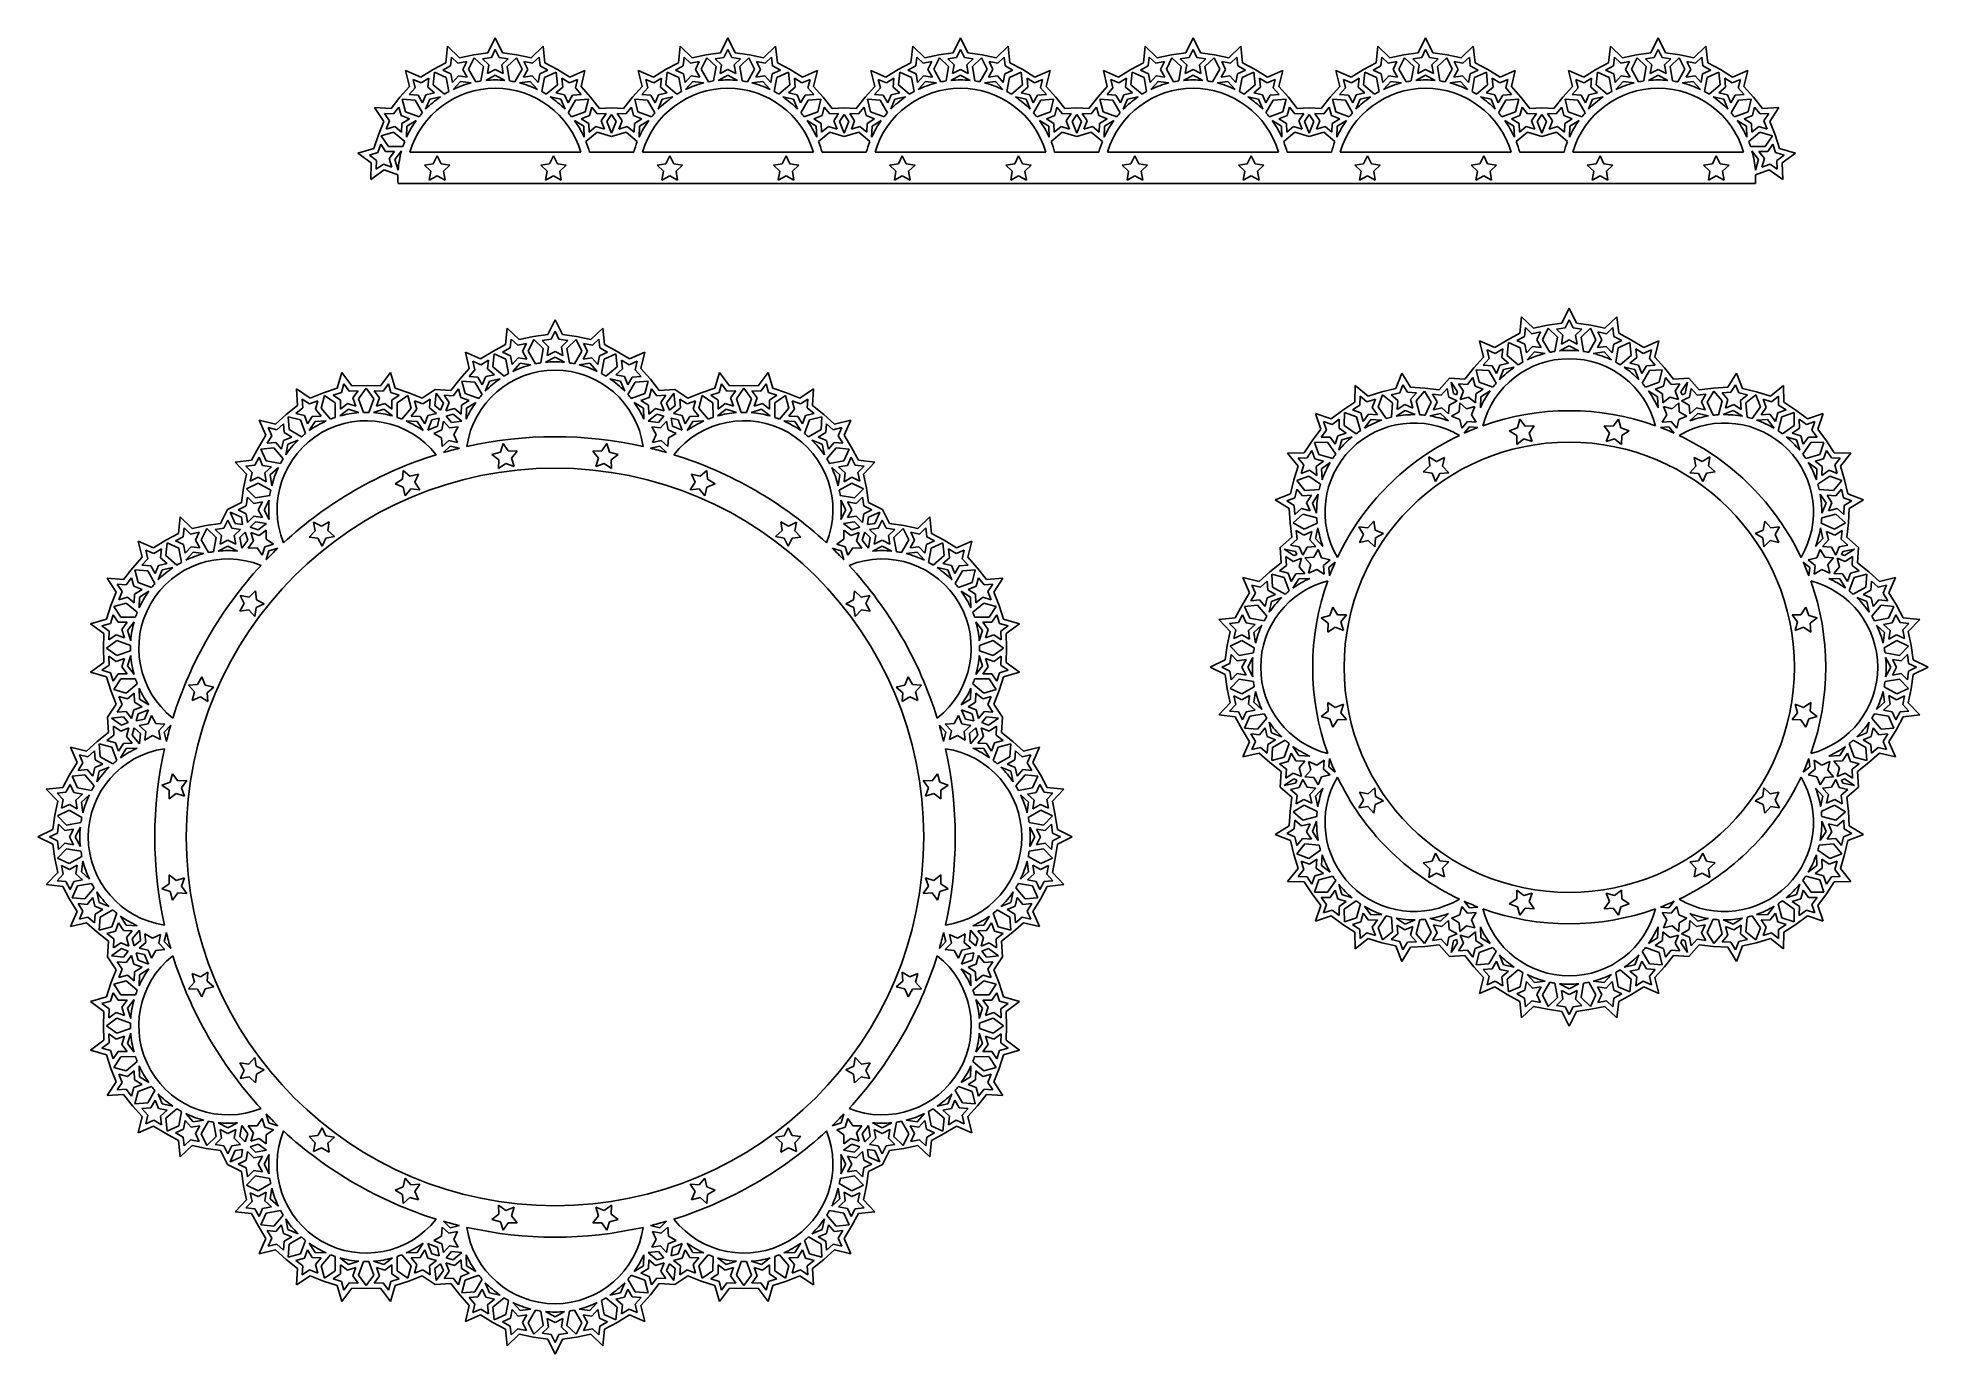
# Model space of a CAD drawing. Extents: x 129 to 581, y 103 to 417.
import ezdxf

# ---------------------------------------------------------------- set-up
doc = ezdxf.new("R2010")
doc.units = 0
doc.layers.get('0').update_dxf_attribs({"linetype": 'CONTINUOUS'})

msp = doc.modelspace()

# ---------------------------------------------------------------- linework, layer by layer
for p, q in [((238.725355, 417.074824), (236.972481, 413.523112)), ((240.47823, 413.523112), (238.725355, 417.074824)), ((294.252486, 417.074824), (292.499612, 413.523112)), ((296.00536, 413.523112), (294.252486, 417.074824)), ((349.779617, 417.074824), (348.026742, 413.523112)), ((351.532491, 413.523112), (349.779617, 417.074824)), ((405.306747, 417.074824), (403.553873, 413.523112)), ((407.059622, 413.523112), (405.306747, 417.074824)), ((460.833878, 417.074824), (459.081004, 413.523112)), ((462.586752, 413.523112), (460.833878, 417.074824)), ((516.361009, 417.074824), (514.608134, 413.523112)), ((518.113883, 413.523112), (516.361009, 417.074824)), ((226.900389, 411.128973), (223.868219, 409.498522)), ((227.332795, 415.066008), (226.900389, 411.128973)), ((230.194715, 412.328009), (227.332795, 415.066008)), ((228.282448, 412.456857), (228.051342, 410.352645)), ((229.812048, 410.99349), (228.282448, 412.456857)), ((231.884688, 411.423932), (229.812048, 410.99349)), ((233.565526, 413.028053), (230.194715, 412.328009)), ((230.965615, 409.516991), (231.884688, 411.423932)), ((232.353069, 409.565442), (233.687773, 412.334755)), ((236.972481, 413.523112), (233.565526, 413.028053)), ((233.687773, 412.334755), (235.889145, 410.188947)), ((237.788504, 412.399954), (235.693639, 412.095552)), ((235.693639, 412.095552), (237.209497, 410.617956)), ((238.725355, 414.298223), (237.788504, 412.399954)), ((239.662207, 412.399954), (238.725355, 414.298223)), ((241.757072, 412.095552), (239.662207, 412.399954)), ((240.241214, 410.617956), (241.757072, 412.095552)), ((243.885185, 413.028053), (240.47823, 413.523112)), ((241.561566, 410.188947), (243.762938, 412.334755)), ((243.762938, 412.334755), (245.097642, 409.565442)), ((247.255996, 412.328009), (243.885185, 413.028053)), ((247.638663, 410.99349), (245.566023, 411.423932)), ((245.566023, 411.423932), (246.485096, 409.516991)), ((250.117916, 415.066008), (247.255996, 412.328009)), ((249.168263, 412.456857), (247.638663, 410.99349)), ((249.399369, 410.352645), (249.168263, 412.456857)), ((250.550322, 411.128973), (250.117916, 415.066008)), ((253.582492, 409.498522), (250.550322, 411.128973)), ((282.42752, 411.128973), (279.395349, 409.498522)), ((282.859926, 415.066008), (282.42752, 411.128973)), ((285.721846, 412.328009), (282.859926, 415.066008)), ((283.809579, 412.456857), (283.578473, 410.352645)), ((285.339178, 410.99349), (283.809579, 412.456857)), ((287.411818, 411.423932), (285.339178, 410.99349)), ((289.092657, 413.028053), (285.721846, 412.328009)), ((286.492745, 409.516991), (287.411818, 411.423932)), ((287.8802, 409.565442), (289.214904, 412.334755)), ((292.499612, 413.523112), (289.092657, 413.028053)), ((289.214904, 412.334755), (291.416276, 410.188947)), ((293.315634, 412.399954), (291.22077, 412.095552)), ((291.22077, 412.095552), (292.736628, 410.617956)), ((294.252486, 414.298223), (293.315634, 412.399954)), ((295.189338, 412.399954), (294.252486, 414.298223)), ((297.284203, 412.095552), (295.189338, 412.399954)), ((295.768344, 410.617956), (297.284203, 412.095552)), ((299.412316, 413.028053), (296.00536, 413.523112)), ((297.088696, 410.188947), (299.290068, 412.334755)), ((299.290068, 412.334755), (300.624772, 409.565442)), ((302.783127, 412.328009), (299.412316, 413.028053)), ((301.093154, 411.423932), (302.012227, 409.516991)), ((303.165794, 410.99349), (301.093154, 411.423932)), ((305.645046, 415.066008), (302.783127, 412.328009)), ((304.695393, 412.456857), (303.165794, 410.99349)), ((304.9265, 410.352645), (304.695393, 412.456857)), ((306.077453, 411.128973), (305.645046, 415.066008)), ((309.109623, 409.498522), (306.077453, 411.128973)), ((337.95465, 411.128973), (334.92248, 409.498522)), ((338.387056, 415.066008), (337.95465, 411.128973)), ((341.248976, 412.328009), (338.387056, 415.066008)), ((339.33671, 412.456857), (339.105603, 410.352645)), ((340.866309, 410.99349), (339.33671, 412.456857)), ((342.938949, 411.423932), (340.866309, 410.99349)), ((344.619787, 413.028053), (341.248976, 412.328009)), ((342.019876, 409.516991), (342.938949, 411.423932)), ((343.40733, 409.565442), (344.742034, 412.334755)), ((348.026742, 413.523112), (344.619787, 413.028053)), ((344.742034, 412.334755), (346.943407, 410.188947)), ((348.842765, 412.399954), (346.7479, 412.095552)), ((346.7479, 412.095552), (348.263759, 410.617956)), ((349.779617, 414.298223), (348.842765, 412.399954)), ((350.716469, 412.399954), (349.779617, 414.298223)), ((352.811333, 412.095552), (350.716469, 412.399954)), ((351.295475, 410.617956), (352.811333, 412.095552)), ((354.939446, 413.028053), (351.532491, 413.523112)), ((352.615827, 410.188947), (354.817199, 412.334755)), ((354.817199, 412.334755), (356.151903, 409.565442)), ((358.310257, 412.328009), (354.939446, 413.028053)), ((356.620284, 411.423932), (357.539357, 409.516991)), ((358.692925, 410.99349), (356.620284, 411.423932)), ((361.172177, 415.066008), (358.310257, 412.328009)), ((360.222524, 412.456857), (358.692925, 410.99349)), ((360.45363, 410.352645), (360.222524, 412.456857)), ((361.604583, 411.128973), (361.172177, 415.066008)), ((364.636754, 409.498522), (361.604583, 411.128973)), ((393.481781, 411.128973), (390.44961, 409.498522)), ((393.914187, 415.066008), (393.481781, 411.128973)), ((396.776107, 412.328009), (393.914187, 415.066008)), ((394.86384, 412.456857), (394.632734, 410.352645)), ((396.393439, 410.99349), (394.86384, 412.456857)), ((398.46608, 411.423932), (396.393439, 410.99349)), ((400.146918, 413.028053), (396.776107, 412.328009)), ((397.547007, 409.516991), (398.46608, 411.423932)), ((398.934461, 409.565442), (400.269165, 412.334755)), ((403.553873, 413.523112), (400.146918, 413.028053)), ((400.269165, 412.334755), (402.470537, 410.188947)), ((404.369895, 412.399954), (402.275031, 412.095552)), ((402.275031, 412.095552), (403.790889, 410.617956)), ((405.306747, 414.298223), (404.369895, 412.399954)), ((406.243599, 412.399954), (405.306747, 414.298223)), ((408.338464, 412.095552), (406.243599, 412.399954)), ((406.822606, 410.617956), (408.338464, 412.095552)), ((410.466577, 413.028053), (407.059622, 413.523112)), ((408.142958, 410.188947), (410.34433, 412.334755)), ((410.34433, 412.334755), (411.679034, 409.565442)), ((413.837388, 412.328009), (410.466577, 413.028053)), ((412.147415, 411.423932), (413.066488, 409.516991)), ((414.220055, 410.99349), (412.147415, 411.423932)), ((416.699308, 415.066008), (413.837388, 412.328009)), ((415.749654, 412.456857), (414.220055, 410.99349)), ((415.980761, 410.352645), (415.749654, 412.456857)), ((417.131714, 411.128973), (416.699308, 415.066008)), ((420.163884, 409.498522), (417.131714, 411.128973)), ((449.008912, 411.128973), (445.976741, 409.498522)), ((449.441318, 415.066008), (449.008912, 411.128973)), ((452.303237, 412.328009), (449.441318, 415.066008)), ((450.390971, 412.456857), (450.159864, 410.352645)), ((451.92057, 410.99349), (450.390971, 412.456857)), ((453.99321, 411.423932), (451.92057, 410.99349)), ((455.674049, 413.028053), (452.303237, 412.328009)), ((453.074137, 409.516991), (453.99321, 411.423932)), ((454.461592, 409.565442), (455.796296, 412.334755)), ((459.081004, 413.523112), (455.674049, 413.028053)), ((455.796296, 412.334755), (457.997668, 410.188947)), ((459.897026, 412.399954), (457.802162, 412.095552)), ((457.802162, 412.095552), (459.31802, 410.617956)), ((460.833878, 414.298223), (459.897026, 412.399954)), ((461.77073, 412.399954), (460.833878, 414.298223)), ((463.865595, 412.095552), (461.77073, 412.399954)), ((462.349736, 410.617956), (463.865595, 412.095552)), ((465.993708, 413.028053), (462.586752, 413.523112)), ((463.670088, 410.188947), (465.87146, 412.334755)), ((465.87146, 412.334755), (467.206164, 409.565442)), ((469.364519, 412.328009), (465.993708, 413.028053)), ((467.674546, 411.423932), (468.593619, 409.516991)), ((469.747186, 410.99349), (467.674546, 411.423932)), ((472.226438, 415.066008), (469.364519, 412.328009)), ((471.276785, 412.456857), (469.747186, 410.99349)), ((471.507892, 410.352645), (471.276785, 412.456857)), ((472.658845, 411.128973), (472.226438, 415.066008)), ((475.691015, 409.498522), (472.658845, 411.128973)), ((504.536042, 411.128973), (501.503872, 409.498522)), ((504.968448, 415.066008), (504.536042, 411.128973)), ((507.830368, 412.328009), (504.968448, 415.066008)), ((505.918102, 412.456857), (505.686995, 410.352645)), ((507.447701, 410.99349), (505.918102, 412.456857)), ((509.520341, 411.423932), (507.447701, 410.99349)), ((511.201179, 413.028053), (507.830368, 412.328009)), ((508.601268, 409.516991), (509.520341, 411.423932)), ((509.988722, 409.565442), (511.323426, 412.334755)), ((514.608134, 413.523112), (511.201179, 413.028053)), ((511.323426, 412.334755), (513.524799, 410.188947)), ((515.424157, 412.399954), (513.329292, 412.095552)), ((513.329292, 412.095552), (514.84515, 410.617956)), ((516.361009, 414.298223), (515.424157, 412.399954)), ((517.297861, 412.399954), (516.361009, 414.298223)), ((519.392725, 412.095552), (517.297861, 412.399954)), ((517.876867, 410.617956), (519.392725, 412.095552)), ((521.520838, 413.028053), (518.113883, 413.523112)), ((519.197219, 410.188947), (521.398591, 412.334755)), ((521.398591, 412.334755), (522.733295, 409.565442)), ((524.891649, 412.328009), (521.520838, 413.028053)), ((523.201676, 411.423932), (524.120749, 409.516991)), ((525.274317, 410.99349), (523.201676, 411.423932)), ((527.753569, 415.066008), (524.891649, 412.328009)), ((526.803916, 412.456857), (525.274317, 410.99349)), ((527.035022, 410.352645), (526.803916, 412.456857)), ((528.185975, 411.128973), (527.753569, 415.066008)), ((531.218146, 409.498522), (528.185975, 411.128973)), ((217.314346, 409.281853), (218.254562, 405.434359)), ((220.940121, 407.687811), (217.314346, 409.281853)), ((219.09911, 407.154854), (219.601624, 405.098499)), ((221.036964, 406.302892), (219.09911, 407.154854)), ((223.868219, 409.498522), (220.940121, 407.687811)), ((222.837389, 407.41626), (221.036964, 406.302892)), ((222.625955, 405.309981), (222.837389, 407.41626)), ((223.913165, 405.830047), (224.220215, 408.888846)), ((224.220215, 408.888846), (227.022738, 407.62536)), ((228.051342, 410.352645), (226.186925, 409.350115)), ((226.186925, 409.350115), (228.116733, 408.480083)), ((227.022738, 407.62536), (227.639576, 404.220208)), ((228.116733, 408.480083), (228.494059, 406.397118)), ((228.494059, 406.397118), (229.917853, 407.96362)), ((228.641372, 404.732202), (230.39268, 406.659045)), ((229.917853, 407.96362), (232.01547, 407.678807)), ((232.97281, 406.308716), (230.39268, 406.659045)), ((232.01547, 407.678807), (230.965615, 409.516991)), ((234.069333, 406.560449), (232.353069, 409.565442)), ((235.889145, 410.188947), (235.304153, 406.778181)), ((236.420645, 406.916662), (238.725355, 408.12832)), ((237.209497, 410.617956), (236.851652, 408.531556)), ((236.851652, 408.531556), (238.725355, 409.51662)), ((238.725355, 409.51662), (240.599059, 408.531556)), ((241.030065, 406.916662), (238.725355, 408.12832)), ((240.599059, 408.531556), (240.241214, 410.617956)), ((242.146558, 406.778181), (241.561566, 410.188947)), ((245.097642, 409.565442), (243.381378, 406.560449)), ((244.477901, 406.308716), (247.058031, 406.659045)), ((246.485096, 409.516991), (245.43524, 407.678807)), ((245.43524, 407.678807), (247.532858, 407.96362)), ((248.809339, 404.732202), (247.058031, 406.659045)), ((247.532858, 407.96362), (248.956652, 406.397118)), ((248.956652, 406.397118), (249.333978, 408.480083)), ((249.333978, 408.480083), (251.263786, 409.350115)), ((251.263786, 409.350115), (249.399369, 410.352645)), ((249.811135, 404.220208), (250.427973, 407.62536)), ((250.427973, 407.62536), (253.230496, 408.888846)), ((253.230496, 408.888846), (253.537546, 405.830047)), ((256.51059, 407.687811), (253.582492, 409.498522)), ((254.613322, 407.41626), (254.824756, 405.309981)), ((256.413747, 406.302892), (254.613322, 407.41626)), ((258.351601, 407.154854), (256.413747, 406.302892)), ((260.136365, 409.281853), (256.51059, 407.687811)), ((257.849087, 405.098499), (258.351601, 407.154854)), ((259.196149, 405.434359), (260.136365, 409.281853)), ((272.841476, 409.281853), (273.781693, 405.434359)), ((276.467252, 407.687811), (272.841476, 409.281853)), ((274.626241, 407.154854), (275.128754, 405.098499)), ((276.564095, 406.302892), (274.626241, 407.154854)), ((279.395349, 409.498522), (276.467252, 407.687811)), ((278.36452, 407.41626), (276.564095, 406.302892)), ((278.153086, 405.309981), (278.36452, 407.41626)), ((279.440295, 405.830047), (279.747346, 408.888846)), ((279.747346, 408.888846), (282.549868, 407.62536)), ((283.578473, 410.352645), (281.714055, 409.350115)), ((281.714055, 409.350115), (283.643864, 408.480083)), ((282.549868, 407.62536), (283.166706, 404.220208)), ((283.643864, 408.480083), (284.02119, 406.397118)), ((284.02119, 406.397118), (285.444984, 407.96362)), ((284.168503, 404.732202), (285.91981, 406.659045)), ((285.444984, 407.96362), (287.542601, 407.678807)), ((288.499941, 406.308716), (285.91981, 406.659045)), ((287.542601, 407.678807), (286.492745, 409.516991)), ((289.596464, 406.560449), (287.8802, 409.565442)), ((291.416276, 410.188947), (290.831284, 406.778181)), ((291.947776, 406.916662), (294.252486, 408.12832)), ((292.736628, 410.617956), (292.378782, 408.531556)), ((292.378782, 408.531556), (294.252486, 409.51662)), ((294.252486, 409.51662), (296.12619, 408.531556)), ((296.557196, 406.916662), (294.252486, 408.12832)), ((296.12619, 408.531556), (295.768344, 410.617956)), ((297.673689, 406.778181), (297.088696, 410.188947)), ((300.624772, 409.565442), (298.908508, 406.560449)), ((300.005032, 406.308716), (302.585162, 406.659045)), ((302.012227, 409.516991), (300.962371, 407.678807)), ((300.962371, 407.678807), (303.059989, 407.96362)), ((304.33647, 404.732202), (302.585162, 406.659045)), ((303.059989, 407.96362), (304.483782, 406.397118)), ((304.483782, 406.397118), (304.861108, 408.480083)), ((304.861108, 408.480083), (306.790917, 409.350115)), ((306.790917, 409.350115), (304.9265, 410.352645)), ((305.338266, 404.220208), (305.955104, 407.62536)), ((305.955104, 407.62536), (308.757627, 408.888846)), ((308.757627, 408.888846), (309.064677, 405.830047)), ((312.03772, 407.687811), (309.109623, 409.498522)), ((310.140452, 407.41626), (310.351886, 405.309981)), ((311.940877, 406.302892), (310.140452, 407.41626)), ((313.878732, 407.154854), (311.940877, 406.302892)), ((315.663496, 409.281853), (312.03772, 407.687811)), ((313.376218, 405.098499), (313.878732, 407.154854)), ((314.723279, 405.434359), (315.663496, 409.281853)), ((331.994383, 407.687811), (328.368607, 409.281853)), ((328.368607, 409.281853), (329.308823, 405.434359)), ((332.091225, 406.302892), (330.153371, 407.154854)), ((330.153371, 407.154854), (330.655885, 405.098499)), ((334.92248, 409.498522), (331.994383, 407.687811)), ((333.89165, 407.41626), (332.091225, 406.302892)), ((333.680216, 405.309981), (333.89165, 407.41626)), ((334.967426, 405.830047), (335.274476, 408.888846)), ((335.274476, 408.888846), (338.076999, 407.62536)), ((339.105603, 410.352645), (337.241186, 409.350115)), ((337.241186, 409.350115), (339.170994, 408.480083)), ((338.076999, 407.62536), (338.693837, 404.220208)), ((339.170994, 408.480083), (339.54832, 406.397118)), ((339.54832, 406.397118), (340.972114, 407.96362)), ((339.695633, 404.732202), (341.446941, 406.659045)), ((340.972114, 407.96362), (343.069732, 407.678807)), ((344.027071, 406.308716), (341.446941, 406.659045)), ((343.069732, 407.678807), (342.019876, 409.516991)), ((345.123594, 406.560449), (343.40733, 409.565442)), ((346.943407, 410.188947), (346.358414, 406.778181)), ((347.474907, 406.916662), (349.779617, 408.12832)), ((348.263759, 410.617956), (347.905913, 408.531556)), ((347.905913, 408.531556), (349.779617, 409.51662)), ((349.779617, 409.51662), (351.653321, 408.531556)), ((352.084327, 406.916662), (349.779617, 408.12832)), ((351.653321, 408.531556), (351.295475, 410.617956)), ((353.200819, 406.778181), (352.615827, 410.188947)), ((356.151903, 409.565442), (354.435639, 406.560449)), ((355.532162, 406.308716), (358.112293, 406.659045)), ((357.539357, 409.516991), (356.489502, 407.678807)), ((356.489502, 407.678807), (358.587119, 407.96362)), ((359.8636, 404.732202), (358.112293, 406.659045)), ((358.587119, 407.96362), (360.010913, 406.397118)), ((360.010913, 406.397118), (360.388239, 408.480083)), ((360.388239, 408.480083), (362.318048, 409.350115)), ((362.318048, 409.350115), (360.45363, 410.352645)), ((360.865396, 404.220208), (361.482234, 407.62536)), ((361.482234, 407.62536), (364.284757, 408.888846)), ((364.284757, 408.888846), (364.591808, 405.830047)), ((367.564851, 407.687811), (364.636754, 409.498522)), ((367.468008, 406.302892), (365.667583, 407.41626)), ((365.667583, 407.41626), (365.879017, 405.309981)), ((369.405862, 407.154854), (367.468008, 406.302892)), ((371.190626, 409.281853), (367.564851, 407.687811)), ((368.903348, 405.098499), (369.405862, 407.154854)), ((370.25041, 405.434359), (371.190626, 409.281853)), ((387.521513, 407.687811), (383.895738, 409.281853)), ((383.895738, 409.281853), (384.835954, 405.434359)), ((387.618356, 406.302892), (385.680502, 407.154854)), ((385.680502, 407.154854), (386.183016, 405.098499)), ((390.44961, 409.498522), (387.521513, 407.687811)), ((389.418781, 407.41626), (387.618356, 406.302892)), ((389.207347, 405.309981), (389.418781, 407.41626)), ((390.494557, 405.830047), (390.801607, 408.888846)), ((390.801607, 408.888846), (393.60413, 407.62536)), ((394.632734, 410.352645), (392.768317, 409.350115)), ((392.768317, 409.350115), (394.698125, 408.480083)), ((393.60413, 407.62536), (394.220968, 404.220208)), ((394.698125, 408.480083), (395.075451, 406.397118)), ((395.075451, 406.397118), (396.499245, 407.96362)), ((395.222764, 404.732202), (396.974071, 406.659045)), ((396.499245, 407.96362), (398.596862, 407.678807)), ((399.554202, 406.308716), (396.974071, 406.659045)), ((398.596862, 407.678807), (397.547007, 409.516991)), ((400.650725, 406.560449), (398.934461, 409.565442)), ((402.470537, 410.188947), (401.885545, 406.778181)), ((403.002037, 406.916662), (405.306747, 408.12832)), ((403.790889, 410.617956), (403.433044, 408.531556)), ((403.433044, 408.531556), (405.306747, 409.51662)), ((405.306747, 409.51662), (407.180451, 408.531556)), ((407.611457, 406.916662), (405.306747, 408.12832)), ((407.180451, 408.531556), (406.822606, 410.617956)), ((408.72795, 406.778181), (408.142958, 410.188947)), ((411.679034, 409.565442), (409.96277, 406.560449)), ((411.059293, 406.308716), (413.639423, 406.659045)), ((413.066488, 409.516991), (412.016632, 407.678807)), ((412.016632, 407.678807), (414.11425, 407.96362)), ((415.390731, 404.732202), (413.639423, 406.659045)), ((414.11425, 407.96362), (415.538044, 406.397118)), ((415.538044, 406.397118), (415.91537, 408.480083)), ((415.91537, 408.480083), (417.845178, 409.350115)), ((417.845178, 409.350115), (415.980761, 410.352645)), ((416.392527, 404.220208), (417.009365, 407.62536)), ((417.009365, 407.62536), (419.811888, 408.888846)), ((419.811888, 408.888846), (420.118938, 405.830047)), ((423.091982, 407.687811), (420.163884, 409.498522)), ((422.995139, 406.302892), (421.194714, 407.41626)), ((421.194714, 407.41626), (421.406148, 405.309981)), ((424.932993, 407.154854), (422.995139, 406.302892)), ((426.717757, 409.281853), (423.091982, 407.687811)), ((424.430479, 405.098499), (424.932993, 407.154854)), ((425.777541, 405.434359), (426.717757, 409.281853)), ((439.422868, 409.281853), (440.363085, 405.434359)), ((443.048644, 407.687811), (439.422868, 409.281853)), ((441.207633, 407.154854), (441.710146, 405.098499)), ((443.145487, 406.302892), (441.207633, 407.154854)), ((445.976741, 409.498522), (443.048644, 407.687811)), ((444.945912, 407.41626), (443.145487, 406.302892)), ((444.734478, 405.309981), (444.945912, 407.41626)), ((446.021687, 405.830047), (446.328738, 408.888846)), ((446.328738, 408.888846), (449.13126, 407.62536)), ((450.159864, 410.352645), (448.295447, 409.350115)), ((448.295447, 409.350115), (450.225256, 408.480083)), ((449.13126, 407.62536), (449.748098, 404.220208)), ((450.225256, 408.480083), (450.602582, 406.397118)), ((450.602582, 406.397118), (452.026376, 407.96362)), ((450.749894, 404.732202), (452.501202, 406.659045)), ((452.026376, 407.96362), (454.123993, 407.678807)), ((455.081332, 406.308716), (452.501202, 406.659045)), ((454.123993, 407.678807), (453.074137, 409.516991)), ((456.177856, 406.560449), (454.461592, 409.565442)), ((457.997668, 410.188947), (457.412676, 406.778181)), ((458.529168, 406.916662), (460.833878, 408.12832)), ((459.31802, 410.617956), (458.960174, 408.531556)), ((458.960174, 408.531556), (460.833878, 409.51662)), ((460.833878, 409.51662), (462.707582, 408.531556)), ((463.138588, 406.916662), (460.833878, 408.12832)), ((462.707582, 408.531556), (462.349736, 410.617956)), ((464.25508, 406.778181), (463.670088, 410.188947)), ((467.206164, 409.565442), (465.4899, 406.560449)), ((466.586424, 406.308716), (469.166554, 406.659045)), ((468.593619, 409.516991), (467.543763, 407.678807)), ((467.543763, 407.678807), (469.641381, 407.96362)), ((470.917862, 404.732202), (469.166554, 406.659045)), ((469.641381, 407.96362), (471.065174, 406.397118)), ((471.065174, 406.397118), (471.4425, 408.480083)), ((471.4425, 408.480083), (473.372309, 409.350115)), ((473.372309, 409.350115), (471.507892, 410.352645)), ((471.919658, 404.220208), (472.536496, 407.62536)), ((472.536496, 407.62536), (475.339018, 408.888846)), ((475.339018, 408.888846), (475.646069, 405.830047)), ((478.619112, 407.687811), (475.691015, 409.498522)), ((478.522269, 406.302892), (476.721844, 407.41626)), ((476.721844, 407.41626), (476.933278, 405.309981)), ((480.460124, 407.154854), (478.522269, 406.302892)), ((482.244888, 409.281853), (478.619112, 407.687811)), ((479.95761, 405.098499), (480.460124, 407.154854)), ((481.304671, 405.434359), (482.244888, 409.281853)), ((498.575774, 407.687811), (494.949999, 409.281853)), ((494.949999, 409.281853), (495.890215, 405.434359)), ((498.672617, 406.302892), (496.734763, 407.154854)), ((496.734763, 407.154854), (497.237277, 405.098499)), ((501.503872, 409.498522), (498.575774, 407.687811)), ((500.473042, 407.41626), (498.672617, 406.302892)), ((500.261608, 405.309981), (500.473042, 407.41626)), ((501.548818, 405.830047), (501.855868, 408.888846)), ((501.855868, 408.888846), (504.658391, 407.62536)), ((505.686995, 410.352645), (503.822578, 409.350115)), ((503.822578, 409.350115), (505.752386, 408.480083)), ((504.658391, 407.62536), (505.275229, 404.220208)), ((505.752386, 408.480083), (506.129712, 406.397118)), ((506.129712, 406.397118), (507.553506, 407.96362)), ((506.277025, 404.732202), (508.028333, 406.659045)), ((507.553506, 407.96362), (509.651124, 407.678807)), ((510.608463, 406.308716), (508.028333, 406.659045)), ((509.651124, 407.678807), (508.601268, 409.516991)), ((511.704986, 406.560449), (509.988722, 409.565442)), ((513.524799, 410.188947), (512.939806, 406.778181)), ((514.056299, 406.916662), (516.361009, 408.12832)), ((514.84515, 410.617956), (514.487305, 408.531556)), ((514.487305, 408.531556), (516.361009, 409.51662)), ((516.361009, 409.51662), (518.234713, 408.531556)), ((518.665719, 406.916662), (516.361009, 408.12832)), ((518.234713, 408.531556), (517.876867, 410.617956)), ((519.782211, 406.778181), (519.197219, 410.188947)), ((522.733295, 409.565442), (521.017031, 406.560449)), ((522.113554, 406.308716), (524.693685, 406.659045)), ((524.120749, 409.516991), (523.070894, 407.678807)), ((523.070894, 407.678807), (525.168511, 407.96362)), ((526.444992, 404.732202), (524.693685, 406.659045)), ((525.168511, 407.96362), (526.592305, 406.397118)), ((526.592305, 406.397118), (526.969631, 408.480083)), ((526.969631, 408.480083), (528.89944, 409.350115)), ((528.89944, 409.350115), (527.035022, 410.352645)), ((527.446788, 404.220208), (528.063626, 407.62536)), ((528.063626, 407.62536), (530.866149, 408.888846)), ((530.866149, 408.888846), (531.1732, 405.830047)), ((534.146243, 407.687811), (531.218146, 409.498522)), ((534.0494, 406.302892), (532.248975, 407.41626)), ((532.248975, 407.41626), (532.460409, 405.309981)), ((535.987254, 407.154854), (534.0494, 406.302892)), ((537.772018, 409.281853), (534.146243, 407.687811)), ((535.48474, 405.098499), (535.987254, 407.154854)), ((536.831802, 405.434359), (537.772018, 409.281853)), ((215.962901, 402.865173), (213.830689, 400.162193)), ((218.254562, 405.434359), (215.962901, 402.865173)), ((216.502191, 402.412655), (219.567839, 402.183886)), ((217.259829, 399.433307), (216.502191, 402.412655)), ((219.601624, 405.098499), (218.19253, 403.518761)), ((218.19253, 403.518761), (220.303526, 403.361231)), ((219.567839, 402.183886), (221.312107, 399.195061)), ((220.303526, 403.361231), (221.370512, 401.532937)), ((221.370512, 401.532937), (222.172665, 403.491934)), ((222.078376, 400.018811), (223.065047, 402.428434)), ((222.172665, 403.491934), (224.241193, 403.941724)), ((224.241193, 403.941724), (222.625955, 405.309981)), ((225.609396, 402.98169), (223.065047, 402.428434)), ((226.553693, 403.593274), (223.913165, 405.830047)), ((253.537546, 405.830047), (250.897017, 403.593274)), ((251.841315, 402.98169), (254.385664, 402.428434)), ((254.824756, 405.309981), (253.209518, 403.941724)), ((253.209518, 403.941724), (255.278046, 403.491934)), ((255.372335, 400.018811), (254.385664, 402.428434)), ((255.278046, 403.491934), (256.080199, 401.532937)), ((256.080199, 401.532937), (257.147185, 403.361231)), ((256.138604, 399.195061), (257.882872, 402.183886)), ((257.147185, 403.361231), (259.258181, 403.518761)), ((259.258181, 403.518761), (257.849087, 405.098499)), ((257.882872, 402.183886), (260.94852, 402.412655)), ((261.48781, 402.865173), (259.196149, 405.434359)), ((260.94852, 402.412655), (260.190882, 399.433307)), ((263.620022, 400.162193), (261.48781, 402.865173)), ((271.490032, 402.865173), (269.35782, 400.162193)), ((273.781693, 405.434359), (271.490032, 402.865173)), ((272.786959, 399.433307), (272.029322, 402.412655)), ((272.029322, 402.412655), (275.094969, 402.183886)), ((275.128754, 405.098499), (273.719661, 403.518761)), ((273.719661, 403.518761), (275.830656, 403.361231)), ((275.094969, 402.183886), (276.839238, 399.195061)), ((275.830656, 403.361231), (276.897643, 401.532937)), ((276.897643, 401.532937), (277.699796, 403.491934)), ((277.605506, 400.018811), (278.592178, 402.428434)), ((277.699796, 403.491934), (279.768323, 403.941724)), ((279.768323, 403.941724), (278.153086, 405.309981)), ((281.136527, 402.98169), (278.592178, 402.428434)), ((282.080824, 403.593274), (279.440295, 405.830047)), ((309.064677, 405.830047), (306.424148, 403.593274)), ((307.368445, 402.98169), (309.912794, 402.428434)), ((310.351886, 405.309981), (308.736649, 403.941724)), ((308.736649, 403.941724), (310.805176, 403.491934)), ((310.899466, 400.018811), (309.912794, 402.428434)), ((310.805176, 403.491934), (311.60733, 401.532937)), ((311.60733, 401.532937), (312.674316, 403.361231)), ((311.665734, 399.195061), (313.410003, 402.183886)), ((312.674316, 403.361231), (314.785312, 403.518761)), ((314.785312, 403.518761), (313.376218, 405.098499)), ((313.410003, 402.183886), (316.475651, 402.412655)), ((317.01494, 402.865173), (314.723279, 405.434359)), ((316.475651, 402.412655), (315.718013, 399.433307)), ((319.147152, 400.162193), (317.01494, 402.865173)), ((327.017162, 402.865173), (324.884951, 400.162193)), ((329.308823, 405.434359), (327.017162, 402.865173)), ((328.31409, 399.433307), (327.556452, 402.412655)), ((327.556452, 402.412655), (330.6221, 402.183886)), ((330.655885, 405.098499), (329.246791, 403.518761)), ((329.246791, 403.518761), (331.357787, 403.361231)), ((330.6221, 402.183886), (332.366369, 399.195061)), ((331.357787, 403.361231), (332.424773, 401.532937)), ((332.424773, 401.532937), (333.226926, 403.491934)), ((333.132637, 400.018811), (334.119309, 402.428434)), ((333.226926, 403.491934), (335.295454, 403.941724)), ((335.295454, 403.941724), (333.680216, 405.309981)), ((336.663657, 402.98169), (334.119309, 402.428434)), ((337.607955, 403.593274), (334.967426, 405.830047)), ((364.591808, 405.830047), (361.951279, 403.593274)), ((362.895576, 402.98169), (365.439925, 402.428434)), ((365.879017, 405.309981), (364.263779, 403.941724)), ((364.263779, 403.941724), (366.332307, 403.491934)), ((366.426597, 400.018811), (365.439925, 402.428434)), ((366.332307, 403.491934), (367.13446, 401.532937)), ((367.13446, 401.532937), (368.201447, 403.361231)), ((367.192865, 399.195061), (368.937134, 402.183886)), ((368.201447, 403.361231), (370.312442, 403.518761)), ((370.312442, 403.518761), (368.903348, 405.098499)), ((368.937134, 402.183886), (372.002781, 402.412655)), ((372.542071, 402.865173), (370.25041, 405.434359)), ((372.002781, 402.412655), (371.245143, 399.433307)), ((374.674283, 400.162193), (372.542071, 402.865173)), ((382.544293, 402.865173), (380.412081, 400.162193)), ((384.835954, 405.434359), (382.544293, 402.865173)), ((383.841221, 399.433307), (383.083583, 402.412655)), ((383.083583, 402.412655), (386.149231, 402.183886)), ((386.183016, 405.098499), (384.773922, 403.518761)), ((384.773922, 403.518761), (386.884918, 403.361231)), ((386.149231, 402.183886), (387.893499, 399.195061)), ((386.884918, 403.361231), (387.951904, 401.532937)), ((387.951904, 401.532937), (388.754057, 403.491934)), ((388.659768, 400.018811), (389.646439, 402.428434)), ((388.754057, 403.491934), (390.822585, 403.941724)), ((390.822585, 403.941724), (389.207347, 405.309981)), ((392.190788, 402.98169), (389.646439, 402.428434)), ((393.135085, 403.593274), (390.494557, 405.830047)), ((420.118938, 405.830047), (417.478409, 403.593274)), ((418.422707, 402.98169), (420.967056, 402.428434)), ((421.406148, 405.309981), (419.79091, 403.941724)), ((419.79091, 403.941724), (421.859438, 403.491934)), ((421.953727, 400.018811), (420.967056, 402.428434)), ((421.859438, 403.491934), (422.661591, 401.532937)), ((422.661591, 401.532937), (423.728577, 403.361231)), ((422.719996, 399.195061), (424.464264, 402.183886)), ((423.728577, 403.361231), (425.839573, 403.518761)), ((425.839573, 403.518761), (424.430479, 405.098499)), ((424.464264, 402.183886), (427.529912, 402.412655)), ((428.069202, 402.865173), (425.777541, 405.434359)), ((427.529912, 402.412655), (426.772274, 399.433307)), ((430.201413, 400.162193), (428.069202, 402.865173)), ((438.071424, 402.865173), (435.939212, 400.162193)), ((440.363085, 405.434359), (438.071424, 402.865173)), ((439.368351, 399.433307), (438.610714, 402.412655)), ((438.610714, 402.412655), (441.676361, 402.183886)), ((441.710146, 405.098499), (440.301053, 403.518761)), ((440.301053, 403.518761), (442.412048, 403.361231)), ((441.676361, 402.183886), (443.42063, 399.195061)), ((442.412048, 403.361231), (443.479035, 401.532937)), ((443.479035, 401.532937), (444.281188, 403.491934)), ((444.186898, 400.018811), (445.17357, 402.428434)), ((444.281188, 403.491934), (446.349715, 403.941724)), ((446.349715, 403.941724), (444.734478, 405.309981)), ((447.717919, 402.98169), (445.17357, 402.428434)), ((448.662216, 403.593274), (446.021687, 405.830047)), ((475.646069, 405.830047), (473.00554, 403.593274)), ((473.949837, 402.98169), (476.494186, 402.428434)), ((476.933278, 405.309981), (475.318041, 403.941724)), ((475.318041, 403.941724), (477.386568, 403.491934)), ((477.480858, 400.018811), (476.494186, 402.428434)), ((477.386568, 403.491934), (478.188722, 401.532937)), ((478.188722, 401.532937), (479.255708, 403.361231)), ((478.247126, 399.195061), (479.991395, 402.183886)), ((479.255708, 403.361231), (481.366703, 403.518761)), ((481.366703, 403.518761), (479.95761, 405.098499)), ((479.991395, 402.183886), (483.057042, 402.412655)), ((483.596332, 402.865173), (481.304671, 405.434359)), ((483.057042, 402.412655), (482.299405, 399.433307)), ((485.728544, 400.162193), (483.596332, 402.865173)), ((493.598554, 402.865173), (491.466343, 400.162193)), ((495.890215, 405.434359), (493.598554, 402.865173)), ((494.895482, 399.433307), (494.137844, 402.412655)), ((494.137844, 402.412655), (497.203492, 402.183886)), ((497.237277, 405.098499), (495.828183, 403.518761)), ((495.828183, 403.518761), (497.939179, 403.361231)), ((497.203492, 402.183886), (498.94776, 399.195061)), ((497.939179, 403.361231), (499.006165, 401.532937)), ((499.006165, 401.532937), (499.808318, 403.491934)), ((499.714029, 400.018811), (500.700701, 402.428434)), ((499.808318, 403.491934), (501.876846, 403.941724)), ((501.876846, 403.941724), (500.261608, 405.309981)), ((503.245049, 402.98169), (500.700701, 402.428434)), ((504.189347, 403.593274), (501.548818, 405.830047)), ((531.1732, 405.830047), (528.532671, 403.593274)), ((529.476968, 402.98169), (532.021317, 402.428434)), ((532.460409, 405.309981), (530.845171, 403.941724)), ((530.845171, 403.941724), (532.913699, 403.491934)), ((533.007989, 400.018811), (532.021317, 402.428434)), ((532.913699, 403.491934), (533.715852, 401.532937)), ((533.715852, 401.532937), (534.782839, 403.361231)), ((533.774257, 399.195061), (535.518526, 402.183886)), ((534.782839, 403.361231), (536.893834, 403.518761)), ((536.893834, 403.518761), (535.48474, 405.098499)), ((535.518526, 402.183886), (538.584173, 402.412655)), ((539.123463, 402.865173), (536.831802, 405.434359)), ((538.584173, 402.412655), (537.826535, 399.433307)), ((541.255675, 400.162193), (539.123463, 402.865173)), ((213.830689, 400.162193), (209.87838, 400.420015)), ((209.87838, 400.420015), (212.077815, 397.126125)), ((214.395362, 398.893917), (212.282986, 399.031715)), ((212.282986, 399.031715), (213.45851, 397.271242)), ((213.45851, 397.271242), (212.674697, 395.304836)), ((215.706414, 400.555923), (214.395362, 398.893917)), ((216.228121, 398.504352), (215.706414, 400.555923)), ((218.213919, 397.771056), (216.228121, 398.504352)), ((216.423976, 396.640913), (218.213919, 397.771056)), ((220.506136, 398.234541), (217.259829, 399.433307)), ((219.827961, 397.336871), (217.626279, 395.946763)), ((260.190882, 399.433307), (256.944575, 398.234541)), ((257.62275, 397.336871), (259.824432, 395.946763)), ((261.22259, 398.504352), (259.236792, 397.771056)), ((259.236792, 397.771056), (261.026735, 396.640913)), ((261.744297, 400.555923), (261.22259, 398.504352)), ((263.055349, 398.893917), (261.744297, 400.555923)), ((265.167724, 399.031715), (263.055349, 398.893917)), ((266.488921, 400.34934), (263.620022, 400.162193)), ((263.992201, 397.271242), (265.167724, 399.031715)), ((264.776014, 395.304836), (263.992201, 397.271242)), ((265.372896, 397.126125), (266.488921, 398.797492)), ((269.35782, 400.162193), (266.488921, 400.34934)), ((266.488921, 398.797492), (267.604946, 397.126125)), ((267.810117, 399.031715), (268.985641, 397.271242)), ((269.922493, 398.893917), (267.810117, 399.031715)), ((268.985641, 397.271242), (268.201828, 395.304836)), ((271.233544, 400.555923), (269.922493, 398.893917)), ((271.755251, 398.504352), (271.233544, 400.555923)), ((273.74105, 397.771056), (271.755251, 398.504352)), ((271.951107, 396.640913), (273.74105, 397.771056)), ((276.033266, 398.234541), (272.786959, 399.433307)), ((275.355091, 397.336871), (273.15341, 395.946763)), ((315.718013, 399.433307), (312.471706, 398.234541)), ((313.149881, 397.336871), (315.351562, 395.946763)), ((316.749721, 398.504352), (314.763923, 397.771056)), ((314.763923, 397.771056), (316.553865, 396.640913)), ((317.271428, 400.555923), (316.749721, 398.504352)), ((318.58248, 398.893917), (317.271428, 400.555923)), ((320.694855, 399.031715), (318.58248, 398.893917)), ((322.016051, 400.34934), (319.147152, 400.162193)), ((319.519332, 397.271242), (320.694855, 399.031715)), ((320.303144, 395.304836), (319.519332, 397.271242)), ((320.900026, 397.126125), (322.016051, 398.797492)), ((324.884951, 400.162193), (322.016051, 400.34934)), ((322.016051, 398.797492), (323.132076, 397.126125)), ((325.449623, 398.893917), (323.337248, 399.031715)), ((323.337248, 399.031715), (324.512771, 397.271242)), ((324.512771, 397.271242), (323.728959, 395.304836)), ((326.760675, 400.555923), (325.449623, 398.893917)), ((327.282382, 398.504352), (326.760675, 400.555923)), ((329.26818, 397.771056), (327.282382, 398.504352)), ((327.478237, 396.640913), (329.26818, 397.771056)), ((331.560397, 398.234541), (328.31409, 399.433307)), ((330.882222, 397.336871), (328.680541, 395.946763)), ((371.245143, 399.433307), (367.998836, 398.234541)), ((368.677011, 397.336871), (370.878693, 395.946763)), ((372.276851, 398.504352), (370.291053, 397.771056)), ((370.291053, 397.771056), (372.080996, 396.640913)), ((372.798558, 400.555923), (372.276851, 398.504352)), ((374.10961, 398.893917), (372.798558, 400.555923)), ((376.221986, 399.031715), (374.10961, 398.893917)), ((377.543182, 400.34934), (374.674283, 400.162193)), ((375.046462, 397.271242), (376.221986, 399.031715)), ((375.830275, 395.304836), (375.046462, 397.271242)), ((376.427157, 397.126125), (377.543182, 398.797492)), ((380.412081, 400.162193), (377.543182, 400.34934)), ((377.543182, 398.797492), (378.659207, 397.126125)), ((380.976754, 398.893917), (378.864378, 399.031715)), ((378.864378, 399.031715), (380.039902, 397.271242)), ((380.039902, 397.271242), (379.256089, 395.304836)), ((382.287806, 400.555923), (380.976754, 398.893917)), ((382.809513, 398.504352), (382.287806, 400.555923)), ((384.795311, 397.771056), (382.809513, 398.504352)), ((383.005368, 396.640913), (384.795311, 397.771056)), ((387.087528, 398.234541), (383.841221, 399.433307)), ((386.409353, 397.336871), (384.207671, 395.946763)), ((426.772274, 399.433307), (423.525967, 398.234541)), ((424.204142, 397.336871), (426.405824, 395.946763)), ((427.803982, 398.504352), (425.818184, 397.771056)), ((425.818184, 397.771056), (427.608127, 396.640913)), ((428.325689, 400.555923), (427.803982, 398.504352)), ((429.636741, 398.893917), (428.325689, 400.555923)), ((431.749116, 399.031715), (429.636741, 398.893917)), ((433.070313, 400.34934), (430.201413, 400.162193)), ((430.573593, 397.271242), (431.749116, 399.031715)), ((431.357406, 395.304836), (430.573593, 397.271242)), ((431.954288, 397.126125), (433.070313, 398.797492)), ((435.939212, 400.162193), (433.070313, 400.34934)), ((433.070313, 398.797492), (434.186338, 397.126125)), ((434.391509, 399.031715), (435.567033, 397.271242)), ((436.503884, 398.893917), (434.391509, 399.031715)), ((435.567033, 397.271242), (434.78322, 395.304836)), ((437.814936, 400.555923), (436.503884, 398.893917)), ((438.336643, 398.504352), (437.814936, 400.555923)), ((440.322441, 397.771056), (438.336643, 398.504352)), ((438.532499, 396.640913), (440.322441, 397.771056)), ((442.614658, 398.234541), (439.368351, 399.433307)), ((441.936483, 397.336871), (439.734802, 395.946763)), ((482.299405, 399.433307), (479.053098, 398.234541)), ((479.731273, 397.336871), (481.932954, 395.946763)), ((483.331113, 398.504352), (481.345315, 397.771056)), ((481.345315, 397.771056), (483.135257, 396.640913)), ((483.85282, 400.555923), (483.331113, 398.504352)), ((485.163872, 398.893917), (483.85282, 400.555923)), ((487.276247, 399.031715), (485.163872, 398.893917)), ((488.597443, 400.34934), (485.728544, 400.162193)), ((486.100724, 397.271242), (487.276247, 399.031715)), ((486.884536, 395.304836), (486.100724, 397.271242)), ((487.481418, 397.126125), (488.597443, 398.797492)), ((491.466343, 400.162193), (488.597443, 400.34934)), ((488.597443, 398.797492), (489.713468, 397.126125)), ((492.031015, 398.893917), (489.91864, 399.031715)), ((489.91864, 399.031715), (491.094163, 397.271242)), ((491.094163, 397.271242), (490.31035, 395.304836)), ((493.342067, 400.555923), (492.031015, 398.893917)), ((493.863774, 398.504352), (493.342067, 400.555923)), ((495.849572, 397.771056), (493.863774, 398.504352)), ((494.059629, 396.640913), (495.849572, 397.771056)), ((498.141789, 398.234541), (494.895482, 399.433307)), ((497.463614, 397.336871), (495.261933, 395.946763)), ((537.826535, 399.433307), (534.580228, 398.234541)), ((535.258403, 397.336871), (537.460085, 395.946763)), ((538.858243, 398.504352), (536.872445, 397.771056)), ((536.872445, 397.771056), (538.662388, 396.640913)), ((539.37995, 400.555923), (538.858243, 398.504352)), ((540.691002, 398.893917), (539.37995, 400.555923)), ((542.803378, 399.031715), (540.691002, 398.893917)), ((545.207984, 400.420015), (541.255675, 400.162193)), ((541.627854, 397.271242), (542.803378, 399.031715)), ((542.411667, 395.304836), (541.627854, 397.271242)), ((543.008549, 397.126125), (545.207984, 400.420015)), ((210.803072, 393.928086), (209.723922, 390.658856)), ((212.077815, 397.126125), (210.803072, 393.928086)), ((211.464609, 393.687306), (214.423619, 394.520847)), ((213.195552, 391.146762), (211.464609, 393.687306)), ((212.674697, 395.304836), (214.712263, 395.878809)), ((214.423619, 394.520847), (217.084933, 392.308845)), ((214.712263, 395.878809), (216.340215, 394.525706)), ((216.340215, 394.525706), (216.423976, 396.640913)), ((217.523251, 393.344997), (217.626279, 395.946763)), ((259.92746, 393.344997), (259.824432, 395.946763)), ((260.365778, 392.308845), (263.027092, 394.520847)), ((261.026735, 396.640913), (261.110496, 394.525706)), ((261.110496, 394.525706), (262.738448, 395.878809)), ((262.738448, 395.878809), (264.776014, 395.304836)), ((263.027092, 394.520847), (266.488921, 393.545664)), ((266.488921, 394.326274), (265.372896, 397.126125)), ((267.604946, 397.126125), (266.488921, 394.326274)), ((266.488921, 393.545664), (269.950749, 394.520847)), ((268.201828, 395.304836), (270.239393, 395.878809)), ((269.950749, 394.520847), (272.612064, 392.308845)), ((270.239393, 395.878809), (271.867346, 394.525706)), ((271.867346, 394.525706), (271.951107, 396.640913)), ((273.050381, 393.344997), (273.15341, 395.946763)), ((315.454591, 393.344997), (315.351562, 395.946763)), ((315.892908, 392.308845), (318.554223, 394.520847)), ((316.553865, 396.640913), (316.637627, 394.525706)), ((316.637627, 394.525706), (318.265579, 395.878809)), ((318.265579, 395.878809), (320.303144, 395.304836)), ((318.554223, 394.520847), (322.016051, 393.545664)), ((322.016051, 394.326274), (320.900026, 397.126125)), ((323.132076, 397.126125), (322.016051, 394.326274)), ((322.016051, 393.545664), (325.47788, 394.520847)), ((323.728959, 395.304836), (325.766524, 395.878809)), ((325.47788, 394.520847), (328.139195, 392.308845)), ((325.766524, 395.878809), (327.394476, 394.525706)), ((327.394476, 394.525706), (327.478237, 396.640913)), ((328.577512, 393.344997), (328.680541, 395.946763)), ((370.981721, 393.344997), (370.878693, 395.946763)), ((371.420039, 392.308845), (374.081353, 394.520847)), ((372.080996, 396.640913), (372.164757, 394.525706)), ((372.164757, 394.525706), (373.79271, 395.878809)), ((373.79271, 395.878809), (375.830275, 395.304836)), ((374.081353, 394.520847), (377.543182, 393.545664)), ((377.543182, 394.326274), (376.427157, 397.126125)), ((378.659207, 397.126125), (377.543182, 394.326274)), ((377.543182, 393.545664), (381.005011, 394.520847)), ((379.256089, 395.304836), (381.293654, 395.878809)), ((381.005011, 394.520847), (383.666325, 392.308845)), ((381.293654, 395.878809), (382.921607, 394.525706)), ((382.921607, 394.525706), (383.005368, 396.640913)), ((384.104643, 393.344997), (384.207671, 395.946763)), ((426.508852, 393.344997), (426.405824, 395.946763)), ((426.947169, 392.308845), (429.608484, 394.520847)), ((427.608127, 396.640913), (427.691888, 394.525706)), ((427.691888, 394.525706), (429.31984, 395.878809)), ((429.31984, 395.878809), (431.357406, 395.304836)), ((429.608484, 394.520847), (433.070313, 393.545664)), ((433.070313, 394.326274), (431.954288, 397.126125)), ((434.186338, 397.126125), (433.070313, 394.326274)), ((433.070313, 393.545664), (436.532141, 394.520847)), ((434.78322, 395.304836), (436.820785, 395.878809)), ((436.532141, 394.520847), (439.193456, 392.308845)), ((436.820785, 395.878809), (438.448738, 394.525706)), ((438.448738, 394.525706), (438.532499, 396.640913)), ((439.631773, 393.344997), (439.734802, 395.946763)), ((482.035983, 393.344997), (481.932954, 395.946763)), ((482.4743, 392.308845), (485.135615, 394.520847)), ((483.135257, 396.640913), (483.219018, 394.525706)), ((483.219018, 394.525706), (484.846971, 395.878809)), ((484.846971, 395.878809), (486.884536, 395.304836)), ((485.135615, 394.520847), (488.597443, 393.545664)), ((488.597443, 394.326274), (487.481418, 397.126125)), ((489.713468, 397.126125), (488.597443, 394.326274)), ((488.597443, 393.545664), (492.059272, 394.520847)), ((490.31035, 395.304836), (492.347916, 395.878809)), ((492.059272, 394.520847), (494.720587, 392.308845)), ((492.347916, 395.878809), (493.975868, 394.525706)), ((493.975868, 394.525706), (494.059629, 396.640913)), ((495.158904, 393.344997), (495.261933, 395.946763)), ((537.563113, 393.344997), (537.460085, 395.946763)), ((538.001431, 392.308845), (540.662745, 394.520847)), ((538.662388, 396.640913), (538.746149, 394.525706)), ((538.746149, 394.525706), (540.374102, 395.878809)), ((540.374102, 395.878809), (542.411667, 395.304836)), ((540.662745, 394.520847), (543.621756, 393.687306)), ((541.890812, 391.146762), (543.621756, 393.687306)), ((544.283292, 393.928086), (543.008549, 397.126125)), ((544.283292, 393.928086), (545.362443, 390.658856)), ((209.723922, 390.658856), (205.921785, 389.54936)), ((205.921785, 389.54936), (209.115155, 387.206368)), ((210.688316, 389.660197), (208.656203, 389.067209)), ((208.656203, 389.067209), (210.362951, 387.814959)), ((211.351862, 391.670377), (210.688316, 389.660197)), ((212.543785, 389.920966), (211.351862, 391.670377)), ((214.660627, 389.911075), (212.543785, 389.920966)), ((216.656085, 391.130593), (213.195552, 391.146762)), ((213.365163, 388.236892), (214.660627, 389.911075)), ((214.009896, 386.220599), (213.365163, 388.236892)), ((216.32583, 390.05511), (214.732371, 387.995816)), ((217.084933, 392.308845), (216.656085, 391.130593)), ((218.325084, 389.770786), (259.125627, 389.770786)), ((224.843573, 388.879533), (223.906721, 386.981264)), ((225.780425, 386.981264), (224.843573, 388.879533)), ((252.607138, 388.879533), (251.670286, 386.981264)), ((253.54399, 386.981264), (252.607138, 388.879533)), ((261.202781, 389.770786), (271.775061, 389.770786)), ((273.852214, 389.770786), (314.652758, 389.770786)), ((280.370703, 388.879533), (279.433852, 386.981264)), ((281.307555, 386.981264), (280.370703, 388.879533)), ((308.134269, 388.879533), (307.197417, 386.981264)), ((309.071121, 386.981264), (308.134269, 388.879533)), ((316.729911, 389.770786), (327.302191, 389.770786)), ((329.379345, 389.770786), (370.179889, 389.770786)), ((335.897834, 388.879533), (334.960982, 386.981264)), ((336.834686, 386.981264), (335.897834, 388.879533)), ((363.661399, 388.879533), (362.724547, 386.981264)), ((364.598251, 386.981264), (363.661399, 388.879533)), ((372.257042, 389.770786), (382.829322, 389.770786)), ((384.906476, 389.770786), (425.707019, 389.770786)), ((391.424965, 388.879533), (390.488113, 386.981264)), ((392.361817, 386.981264), (391.424965, 388.879533)), ((419.18853, 388.879533), (418.251678, 386.981264)), ((420.125382, 386.981264), (419.18853, 388.879533)), ((427.784173, 389.770786), (438.356453, 389.770786)), ((440.433606, 389.770786), (481.23415, 389.770786)), ((446.952095, 388.879533), (446.015243, 386.981264)), ((447.888947, 386.981264), (446.952095, 388.879533)), ((474.715661, 388.879533), (473.778809, 386.981264)), ((475.652513, 386.981264), (474.715661, 388.879533)), ((483.311303, 389.770786), (493.883583, 389.770786)), ((495.960737, 389.770786), (536.76128, 389.770786)), ((502.479226, 388.879533), (501.542374, 386.981264)), ((503.416078, 386.981264), (502.479226, 388.879533)), ((530.242791, 388.879533), (529.305939, 386.981264)), ((531.179643, 386.981264), (530.242791, 388.879533)), ((538.430279, 391.130593), (541.890812, 391.146762)), ((538.760534, 390.05511), (540.353993, 387.995816)), ((540.425737, 389.911075), (542.542579, 389.920966)), ((541.721202, 388.236892), (540.425737, 389.911075)), ((541.076468, 386.220599), (541.721202, 388.236892)), ((542.542579, 389.920966), (543.734502, 391.670377)), ((543.734502, 391.670377), (544.398048, 389.660197)), ((544.398048, 389.660197), (546.430161, 389.067209)), ((546.430161, 389.067209), (544.723414, 387.814959)), ((545.362443, 390.658856), (549.164579, 389.54936)), ((549.164579, 389.54936), (545.971209, 387.206368)), ((209.115155, 387.206368), (208.995423, 383.247468)), ((208.995423, 383.247468), (212.210547, 385.560519)), ((210.362951, 387.814959), (210.298958, 385.699061)), ((210.298958, 385.699061), (212.017333, 386.935308)), ((212.017333, 386.935308), (214.009896, 386.220599)), ((212.210547, 385.560519), (215.467914, 384.39214)), ((215.525413, 385.515718), (214.732371, 387.995816)), ((223.906721, 386.981264), (221.811856, 386.676862)), ((221.811856, 386.676862), (223.327715, 385.199265)), ((223.327715, 385.199265), (222.969869, 383.112866)), ((222.969869, 383.112866), (224.843573, 384.09793)), ((224.843573, 384.09793), (226.717277, 383.112866)), ((227.875289, 386.676862), (225.780425, 386.981264)), ((226.359431, 385.199265), (227.875289, 386.676862)), ((226.717277, 383.112866), (226.359431, 385.199265)), ((251.670286, 386.981264), (249.575422, 386.676862)), ((249.575422, 386.676862), (251.09128, 385.199265)), ((251.09128, 385.199265), (250.733434, 383.112866)), ((250.733434, 383.112866), (252.607138, 384.09793)), ((252.607138, 384.09793), (254.480842, 383.112866)), ((255.638855, 386.676862), (253.54399, 386.981264)), ((254.122996, 385.199265), (255.638855, 386.676862)), ((254.480842, 383.112866), (254.122996, 385.199265)), ((279.433852, 386.981264), (277.338987, 386.676862)), ((277.338987, 386.676862), (278.854845, 385.199265)), ((278.854845, 385.199265), (278.497, 383.112866)), ((278.497, 383.112866), (280.370703, 384.09793)), ((280.370703, 384.09793), (282.244407, 383.112866)), ((283.40242, 386.676862), (281.307555, 386.981264)), ((281.886562, 385.199265), (283.40242, 386.676862)), ((282.244407, 383.112866), (281.886562, 385.199265)), ((307.197417, 386.981264), (305.102552, 386.676862)), ((305.102552, 386.676862), (306.618411, 385.199265)), ((306.618411, 385.199265), (306.260565, 383.112866)), ((306.260565, 383.112866), (308.134269, 384.09793)), ((308.134269, 384.09793), (310.007973, 383.112866)), ((311.165985, 386.676862), (309.071121, 386.981264)), ((309.650127, 385.199265), (311.165985, 386.676862)), ((310.007973, 383.112866), (309.650127, 385.199265)), ((334.960982, 386.981264), (332.866118, 386.676862)), ((332.866118, 386.676862), (334.381976, 385.199265)), ((334.381976, 385.199265), (334.02413, 383.112866)), ((334.02413, 383.112866), (335.897834, 384.09793)), ((335.897834, 384.09793), (337.771538, 383.112866)), ((338.929551, 386.676862), (336.834686, 386.981264)), ((337.413692, 385.199265), (338.929551, 386.676862)), ((337.771538, 383.112866), (337.413692, 385.199265)), ((362.724547, 386.981264), (360.629683, 386.676862)), ((360.629683, 386.676862), (362.145541, 385.199265)), ((362.145541, 385.199265), (361.787696, 383.112866)), ((361.787696, 383.112866), (363.661399, 384.09793)), ((363.661399, 384.09793), (365.535103, 383.112866)), ((366.693116, 386.676862), (364.598251, 386.981264)), ((365.177258, 385.199265), (366.693116, 386.676862)), ((365.535103, 383.112866), (365.177258, 385.199265)), ((390.488113, 386.981264), (388.393248, 386.676862)), ((388.393248, 386.676862), (389.909106, 385.199265)), ((389.909106, 385.199265), (389.551261, 383.112866)), ((389.551261, 383.112866), (391.424965, 384.09793)), ((391.424965, 384.09793), (393.298669, 383.112866)), ((394.456681, 386.676862), (392.361817, 386.981264)), ((392.940823, 385.199265), (394.456681, 386.676862)), ((393.298669, 383.112866), (392.940823, 385.199265)), ((418.251678, 386.981264), (416.156814, 386.676862)), ((416.156814, 386.676862), (417.672672, 385.199265)), ((417.672672, 385.199265), (417.314826, 383.112866)), ((417.314826, 383.112866), (419.18853, 384.09793)), ((419.18853, 384.09793), (421.062234, 383.112866)), ((422.220247, 386.676862), (420.125382, 386.981264)), ((420.704388, 385.199265), (422.220247, 386.676862)), ((421.062234, 383.112866), (420.704388, 385.199265)), ((446.015243, 386.981264), (443.920379, 386.676862)), ((443.920379, 386.676862), (445.436237, 385.199265)), ((445.436237, 385.199265), (445.078392, 383.112866)), ((445.078392, 383.112866), (446.952095, 384.09793)), ((446.952095, 384.09793), (448.825799, 383.112866)), ((449.983812, 386.676862), (447.888947, 386.981264)), ((448.467954, 385.199265), (449.983812, 386.676862)), ((448.825799, 383.112866), (448.467954, 385.199265)), ((473.778809, 386.981264), (471.683944, 386.676862)), ((471.683944, 386.676862), (473.199802, 385.199265)), ((473.199802, 385.199265), (472.841957, 383.112866)), ((472.841957, 383.112866), (474.715661, 384.09793)), ((474.715661, 384.09793), (476.589365, 383.112866)), ((477.747377, 386.676862), (475.652513, 386.981264)), ((476.231519, 385.199265), (477.747377, 386.676862)), ((476.589365, 383.112866), (476.231519, 385.199265)), ((501.542374, 386.981264), (499.44751, 386.676862)), ((499.44751, 386.676862), (500.963368, 385.199265)), ((500.963368, 385.199265), (500.605522, 383.112866)), ((500.605522, 383.112866), (502.479226, 384.09793)), ((502.479226, 384.09793), (504.35293, 383.112866)), ((505.510943, 386.676862), (503.416078, 386.981264)), ((503.995084, 385.199265), (505.510943, 386.676862)), ((504.35293, 383.112866), (503.995084, 385.199265)), ((529.305939, 386.981264), (527.211075, 386.676862)), ((527.211075, 386.676862), (528.726933, 385.199265)), ((528.726933, 385.199265), (528.369088, 383.112866)), ((528.369088, 383.112866), (530.242791, 384.09793)), ((530.242791, 384.09793), (532.116495, 383.112866)), ((533.274508, 386.676862), (531.179643, 386.981264)), ((531.75865, 385.199265), (533.274508, 386.676862)), ((532.116495, 383.112866), (531.75865, 385.199265)), ((539.560952, 385.515718), (540.353993, 387.995816)), ((542.875817, 385.560519), (539.61845, 384.39214)), ((543.069031, 386.935308), (541.076468, 386.220599)), ((546.090941, 383.247468), (542.875817, 385.560519)), ((544.787406, 385.699061), (543.069031, 386.935308)), ((544.723414, 387.814959), (544.787406, 385.699061)), ((545.971209, 387.206368), (546.090941, 383.247468)), ((539.578854, 382.270786), (215.50751, 382.270786)), ((495.128915, 352.507544), (493.376041, 348.955833)), ((496.88179, 348.955833), (495.128915, 352.507544)), ((241.584454, 347.776582), (241.152048, 343.839547)), ((244.446374, 345.038583), (241.584454, 347.776582)), ((252.977014, 349.785398), (251.22414, 346.233686)), ((254.729889, 346.233686), (252.977014, 349.785398)), ((264.369575, 347.776582), (261.507655, 345.038583)), ((264.801981, 343.839547), (264.369575, 347.776582)), ((483.736355, 350.498729), (483.303949, 346.561693)), ((486.598275, 347.76073), (483.736355, 350.498729)), ((484.686008, 347.889578), (484.454902, 345.785366)), ((486.215607, 346.42621), (484.686008, 347.889578)), ((489.969086, 348.460774), (486.598275, 347.76073)), ((488.756629, 344.998163), (490.091333, 347.767476)), ((493.376041, 348.955833), (489.969086, 348.460774)), ((490.091333, 347.767476), (492.292705, 345.621668)), ((494.192063, 347.832675), (492.097199, 347.528273)), ((495.128915, 349.730944), (494.192063, 347.832675)), ((496.065767, 347.832675), (495.128915, 349.730944)), ((498.160632, 347.528273), (496.065767, 347.832675)), ((500.288745, 348.460774), (496.88179, 348.955833)), ((497.965126, 345.621668), (500.166498, 347.767476)), ((500.166498, 347.767476), (501.501202, 344.998163)), ((503.659556, 347.76073), (500.288745, 348.460774)), ((506.521476, 350.498729), (503.659556, 347.76073)), ((505.571822, 347.889578), (504.042223, 346.42621)), ((505.802929, 345.785366), (505.571822, 347.889578)), ((506.953882, 346.561693), (506.521476, 350.498729)), ((241.152048, 343.839547), (238.119877, 342.209096)), ((242.303001, 343.063219), (240.438584, 342.060689)), ((242.534107, 345.167431), (242.303001, 343.063219)), ((244.063706, 343.704064), (242.534107, 345.167431)), ((246.136347, 344.134506), (244.063706, 343.704064)), ((247.817185, 345.738627), (244.446374, 345.038583)), ((245.217274, 342.227565), (246.136347, 344.134506)), ((246.604728, 342.276016), (247.939432, 345.045329)), ((251.22414, 346.233686), (247.817185, 345.738627)), ((247.939432, 345.045329), (250.140804, 342.899522)), ((252.040162, 345.110528), (249.945298, 344.806126)), ((249.945298, 344.806126), (251.461156, 343.32853)), ((251.461156, 343.32853), (251.103311, 341.24213)), ((252.977014, 347.008797), (252.040162, 345.110528)), ((253.913866, 345.110528), (252.977014, 347.008797)), ((256.008731, 344.806126), (253.913866, 345.110528)), ((254.492873, 343.32853), (256.008731, 344.806126)), ((254.850718, 341.24213), (254.492873, 343.32853)), ((258.136844, 345.738627), (254.729889, 346.233686)), ((255.813224, 342.899522), (258.014597, 345.045329)), ((258.014597, 345.045329), (259.349301, 342.276016)), ((261.507655, 345.038583), (258.136844, 345.738627)), ((259.817682, 344.134506), (260.736755, 342.227565)), ((261.890322, 343.704064), (259.817682, 344.134506)), ((263.419921, 345.167431), (261.890322, 343.704064)), ((263.651028, 343.063219), (263.419921, 345.167431)), ((265.515445, 342.060689), (263.651028, 343.063219)), ((267.834151, 342.209096), (264.801981, 343.839547)), ((477.343681, 343.120531), (473.717906, 344.714574)), ((473.717906, 344.714574), (474.658122, 340.86708)), ((480.271779, 344.931242), (477.343681, 343.120531)), ((483.303949, 346.561693), (480.271779, 344.931242)), ((480.316725, 341.262768), (480.623775, 344.321567)), ((480.623775, 344.321567), (483.426298, 343.058081)), ((484.454902, 345.785366), (482.590485, 344.782836)), ((482.590485, 344.782836), (484.520293, 343.912803)), ((483.426298, 343.058081), (484.043136, 339.652929)), ((484.520293, 343.912803), (484.897619, 341.829839)), ((484.897619, 341.829839), (486.321413, 343.396341)), ((488.288248, 346.856652), (486.215607, 346.42621)), ((486.321413, 343.396341), (488.41903, 343.111527)), ((487.369175, 344.949712), (488.288248, 346.856652)), ((488.41903, 343.111527), (487.369175, 344.949712)), ((490.472893, 341.993169), (488.756629, 344.998163)), ((492.292705, 345.621668), (491.707713, 342.210901)), ((492.097199, 347.528273), (493.613057, 346.050677)), ((492.824205, 342.349383), (495.128915, 343.561041)), ((493.613057, 346.050677), (493.255212, 343.964277)), ((493.255212, 343.964277), (495.128915, 344.949341)), ((495.128915, 344.949341), (497.002619, 343.964277)), ((497.433625, 342.349383), (495.128915, 343.561041)), ((496.644774, 346.050677), (498.160632, 347.528273)), ((497.002619, 343.964277), (496.644774, 346.050677)), ((498.550118, 342.210901), (497.965126, 345.621668)), ((501.501202, 344.998163), (499.784938, 341.993169)), ((502.888656, 344.949712), (501.8388, 343.111527)), ((501.8388, 343.111527), (503.936418, 343.396341)), ((504.042223, 346.42621), (501.969583, 346.856652)), ((501.969583, 346.856652), (502.888656, 344.949712)), ((503.936418, 343.396341), (505.360212, 341.829839)), ((505.360212, 341.829839), (505.737538, 343.912803)), ((505.737538, 343.912803), (507.667346, 344.782836)), ((507.667346, 344.782836), (505.802929, 345.785366)), ((506.214695, 339.652929), (506.831533, 343.058081)), ((506.831533, 343.058081), (509.634056, 344.321567)), ((509.986052, 344.931242), (506.953882, 346.561693)), ((509.634056, 344.321567), (509.941106, 341.262768)), ((512.91415, 343.120531), (509.986052, 344.931242)), ((516.539925, 344.714574), (512.91415, 343.120531)), ((515.599709, 340.86708), (516.539925, 344.714574)), ((231.566005, 341.992427), (232.506221, 338.144933)), ((235.19178, 340.398385), (231.566005, 341.992427)), ((233.350769, 339.865428), (233.853283, 337.809073)), ((235.288623, 339.013466), (233.350769, 339.865428)), ((238.119877, 342.209096), (235.19178, 340.398385)), ((237.089048, 340.126834), (235.288623, 339.013466)), ((236.877614, 338.020555), (237.089048, 340.126834)), ((238.164824, 338.540621), (238.471874, 341.59942)), ((240.805352, 336.303848), (238.164824, 338.540621)), ((238.471874, 341.59942), (241.274397, 340.335934)), ((240.438584, 342.060689), (242.368392, 341.190657)), ((241.274397, 340.335934), (241.891235, 336.930782)), ((242.368392, 341.190657), (242.745718, 339.107692)), ((242.745718, 339.107692), (244.169512, 340.674194)), ((242.893031, 337.442776), (244.644338, 339.369619)), ((244.169512, 340.674194), (246.267129, 340.389381)), ((247.224469, 339.01929), (244.644338, 339.369619)), ((246.267129, 340.389381), (245.217274, 342.227565)), ((248.320992, 339.271023), (246.604728, 342.276016)), ((250.140804, 342.899522), (249.555812, 339.488755)), ((250.672304, 339.627237), (252.977014, 340.838894)), ((251.103311, 341.24213), (252.977014, 342.227194)), ((252.977014, 342.227194), (254.850718, 341.24213)), ((255.281724, 339.627237), (252.977014, 340.838894)), ((256.398217, 339.488755), (255.813224, 342.899522)), ((259.349301, 342.276016), (257.633037, 339.271023)), ((258.72956, 339.01929), (261.30969, 339.369619)), ((260.736755, 342.227565), (259.686899, 340.389381)), ((259.686899, 340.389381), (261.784517, 340.674194)), ((263.060998, 337.442776), (261.30969, 339.369619)), ((261.784517, 340.674194), (263.208311, 339.107692)), ((263.208311, 339.107692), (263.585637, 341.190657)), ((263.585637, 341.190657), (265.515445, 342.060689)), ((264.062794, 336.930782), (264.679632, 340.335934)), ((264.679632, 340.335934), (267.482155, 341.59942)), ((267.789205, 338.540621), (265.148676, 336.303848)), ((267.482155, 341.59942), (267.789205, 338.540621)), ((270.762249, 340.398385), (267.834151, 342.209096)), ((268.864981, 340.126834), (269.076415, 338.020555)), ((270.665406, 339.013466), (268.864981, 340.126834)), ((272.60326, 339.865428), (270.665406, 339.013466)), ((274.388024, 341.992427), (270.762249, 340.398385)), ((272.100746, 337.809073), (272.60326, 339.865428)), ((273.447808, 338.144933), (274.388024, 341.992427)), ((474.658122, 340.86708), (472.366461, 338.297893)), ((476.005184, 340.531219), (474.59609, 338.951481)), ((474.59609, 338.951481), (476.707086, 338.793952)), ((475.50267, 342.587575), (476.005184, 340.531219)), ((477.440524, 341.735613), (475.50267, 342.587575)), ((476.707086, 338.793952), (477.774072, 336.965658)), ((479.240949, 342.848981), (477.440524, 341.735613)), ((477.774072, 336.965658), (478.576225, 338.924654)), ((478.576225, 338.924654), (480.644753, 339.374445)), ((479.029515, 340.742701), (479.240949, 342.848981)), ((480.644753, 339.374445), (479.029515, 340.742701)), ((482.957253, 339.025994), (480.316725, 341.262768)), ((485.044932, 340.164922), (486.796239, 342.091765)), ((489.37637, 341.741437), (486.796239, 342.091765)), ((500.881461, 341.741437), (503.461591, 342.091765)), ((505.212899, 340.164922), (503.461591, 342.091765)), ((509.941106, 341.262768), (507.300577, 339.025994)), ((511.228316, 340.742701), (509.613078, 339.374445)), ((509.613078, 339.374445), (511.681606, 338.924654)), ((512.817307, 341.735613), (511.016882, 342.848981)), ((511.016882, 342.848981), (511.228316, 340.742701)), ((511.681606, 338.924654), (512.483759, 336.965658)), ((512.483759, 336.965658), (513.550745, 338.793952)), ((514.755161, 342.587575), (512.817307, 341.735613)), ((513.550745, 338.793952), (515.661741, 338.951481)), ((514.252647, 340.531219), (514.755161, 342.587575)), ((515.661741, 338.951481), (514.252647, 340.531219)), ((517.89137, 338.297893), (515.599709, 340.86708)), ((202.104951, 337.198081), (200.995455, 333.395945)), ((202.587103, 334.463664), (201.994115, 332.431551)), ((204.447944, 334.004712), (202.104951, 337.198081)), ((203.839353, 332.756916), (202.587103, 334.463664)), ((207.889106, 334.108785), (204.447944, 334.004712)), ((211.330268, 334.004712), (207.889106, 334.108785)), ((213.67326, 337.198081), (211.330268, 334.004712)), ((213.191109, 334.463664), (211.938859, 332.756916)), ((213.784097, 332.431551), (213.191109, 334.463664)), ((214.782756, 333.395945), (213.67326, 337.198081)), ((230.21456, 335.575747), (228.082348, 332.872767)), ((232.506221, 338.144933), (230.21456, 335.575747)), ((231.511488, 332.143881), (230.75385, 335.123229)), ((230.75385, 335.123229), (233.819498, 334.89446)), ((233.853283, 337.809073), (232.444189, 336.229335)), ((232.444189, 336.229335), (234.555185, 336.071805)), ((233.819498, 334.89446), (235.563766, 331.905635)), ((234.555185, 336.071805), (235.622171, 334.243511)), ((235.622171, 334.243511), (236.424324, 336.202508)), ((236.330034, 332.729385), (237.316706, 335.139008)), ((236.424324, 336.202508), (238.492852, 336.652298)), ((238.492852, 336.652298), (236.877614, 338.020555)), ((239.861055, 335.692264), (237.316706, 335.139008)), ((266.092974, 335.692264), (268.637323, 335.139008)), ((269.076415, 338.020555), (267.461177, 336.652298)), ((267.461177, 336.652298), (269.529705, 336.202508)), ((269.623994, 332.729385), (268.637323, 335.139008)), ((269.529705, 336.202508), (270.331858, 334.243511)), ((270.331858, 334.243511), (271.398844, 336.071805)), ((270.390263, 331.905635), (272.134531, 334.89446)), ((271.398844, 336.071805), (273.50984, 336.229335)), ((273.50984, 336.229335), (272.100746, 337.809073)), ((272.134531, 334.89446), (275.200179, 335.123229)), ((275.739469, 335.575747), (273.447808, 338.144933)), ((275.200179, 335.123229), (274.442541, 332.143881)), ((277.87168, 332.872767), (275.739469, 335.575747)), ((292.280768, 337.198081), (291.171272, 333.395945)), ((292.76292, 334.463664), (292.169932, 332.431551)), ((294.623761, 334.004712), (292.280768, 337.198081)), ((294.01517, 332.756916), (292.76292, 334.463664)), ((298.064923, 334.108785), (294.623761, 334.004712)), ((301.506085, 334.004712), (298.064923, 334.108785)), ((303.849077, 337.198081), (301.506085, 334.004712)), ((303.366926, 334.463664), (302.114676, 332.756916)), ((303.959914, 332.431551), (303.366926, 334.463664)), ((304.958573, 333.395945), (303.849077, 337.198081)), ((444.004493, 334.041252), (443.916867, 330.081512)), ((447.094154, 331.563105), (444.004493, 334.041252)), ((455.178621, 337.035351), (453.741969, 333.344382)), ((455.420618, 334.269316), (454.652776, 332.296619)), ((457.234377, 333.649928), (455.178621, 337.035351)), ((456.519349, 332.459923), (455.420618, 334.269316)), ((466.535386, 335.836202), (464.090512, 333.050094)), ((470.234249, 335.594913), (466.535386, 335.836202)), ((466.931444, 334.880033), (468.481375, 332.558846)), ((467.476805, 332.14274), (466.931444, 334.880033)), ((468.686546, 334.464435), (469.86207, 332.703963)), ((470.798922, 334.326638), (468.686546, 334.464435)), ((472.366461, 338.297893), (470.234249, 335.594913)), ((472.109974, 335.988643), (470.798922, 334.326638)), ((472.631681, 333.937073), (472.109974, 335.988643)), ((472.905751, 337.845375), (475.971399, 337.616606)), ((473.663389, 334.866027), (472.905751, 337.845375)), ((476.909696, 333.667262), (473.663389, 334.866027)), ((475.971399, 337.616606), (477.715667, 334.627781)), ((478.481936, 335.451532), (479.468607, 337.861155)), ((482.012956, 338.41441), (479.468607, 337.861155)), ((508.244875, 338.41441), (510.789224, 337.861155)), ((511.775895, 335.451532), (510.789224, 337.861155)), ((512.542164, 334.627781), (514.286432, 337.616606)), ((516.594442, 334.866027), (513.348135, 333.667262)), ((514.286432, 337.616606), (517.35208, 337.845375)), ((517.35208, 337.845375), (516.594442, 334.866027)), ((518.147857, 335.988643), (517.62615, 333.937073)), ((520.023582, 335.594913), (517.89137, 338.297893)), ((519.458909, 334.326638), (518.147857, 335.988643)), ((521.571284, 334.464435), (519.458909, 334.326638)), ((523.722445, 335.836202), (520.023582, 335.594913)), ((520.395761, 332.703963), (521.571284, 334.464435)), ((521.776456, 332.558846), (523.326387, 334.880033)), ((523.326387, 334.880033), (522.781026, 332.14274)), ((526.167319, 333.050094), (523.722445, 335.836202)), ((535.07921, 337.035351), (533.023454, 333.649928)), ((534.837213, 334.269316), (533.738481, 332.459923)), ((535.605055, 332.296619), (534.837213, 334.269316)), ((536.515862, 333.344382), (535.07921, 337.035351)), ((546.253338, 334.041252), (543.163677, 331.563105)), ((546.340964, 330.081512), (546.253338, 334.041252)), ((194.528186, 331.042051), (191.234297, 333.241486)), ((191.234297, 333.241486), (191.492119, 329.289177)), ((194.383069, 329.661357), (192.622597, 330.83688)), ((192.622597, 330.83688), (192.760394, 328.724505)), ((196.349476, 330.445169), (194.383069, 329.661357)), ((197.726226, 332.316795), (194.528186, 331.042051)), ((195.775503, 328.407604), (196.349476, 330.445169)), ((197.133465, 328.696248), (197.967005, 331.655258)), ((200.995455, 333.395945), (197.726226, 332.316795)), ((197.967005, 331.655258), (200.50755, 329.924314)), ((201.994115, 332.431551), (199.983935, 331.768004)), ((199.983935, 331.768004), (201.733346, 330.576082)), ((200.50755, 329.924314), (200.523718, 326.463782)), ((201.733346, 330.576082), (201.743236, 328.45924)), ((201.743236, 328.45924), (203.41742, 329.754704)), ((203.41742, 329.754704), (205.433712, 329.10997)), ((205.955251, 332.820908), (203.839353, 332.756916)), ((204.719004, 331.102534), (205.955251, 332.820908)), ((205.433712, 329.10997), (204.719004, 331.102534)), ((206.093793, 330.90932), (207.889106, 333.404792)), ((207.262171, 327.651953), (206.093793, 330.90932)), ((207.889106, 333.404792), (209.684419, 330.90932)), ((209.684419, 330.90932), (208.51604, 327.651953)), ((209.822961, 332.820908), (211.059208, 331.102534)), ((211.938859, 332.756916), (209.822961, 332.820908)), ((211.059208, 331.102534), (210.344499, 329.10997)), ((210.344499, 329.10997), (212.360792, 329.754704)), ((212.360792, 329.754704), (214.034976, 328.45924)), ((215.794277, 331.768004), (213.784097, 332.431551)), ((214.034976, 328.45924), (214.044866, 330.576082)), ((214.044866, 330.576082), (215.794277, 331.768004)), ((218.051986, 332.316795), (214.782756, 333.395945)), ((215.254494, 326.463782), (215.270662, 329.924314)), ((215.270662, 329.924314), (217.811206, 331.655258)), ((217.811206, 331.655258), (218.644747, 328.696248)), ((221.250026, 331.042051), (218.051986, 332.316795)), ((219.428736, 330.445169), (220.002709, 328.407604)), ((221.395143, 329.661357), (219.428736, 330.445169)), ((224.35578, 333.115863), (221.250026, 331.042051)), ((223.155615, 330.83688), (221.395143, 329.661357)), ((223.017818, 328.724505), (223.155615, 330.83688)), ((224.286093, 329.289177), (224.600767, 332.201559)), ((228.082348, 332.872767), (224.35578, 333.115863)), ((226.329474, 329.836699), (224.600767, 332.201559)), ((226.329474, 329.836699), (225.67463, 328.193847)), ((226.534645, 331.742289), (227.710169, 329.981816)), ((228.647021, 331.604491), (226.534645, 331.742289)), ((227.710169, 329.981816), (226.926356, 328.01541)), ((229.958073, 333.266497), (228.647021, 331.604491)), ((230.47978, 331.214927), (229.958073, 333.266497)), ((232.465578, 330.48163), (230.47978, 331.214927)), ((230.675635, 329.351487), (232.465578, 330.48163)), ((234.757795, 330.945115), (231.511488, 332.143881)), ((234.07962, 330.047446), (231.877938, 328.657337)), ((274.442541, 332.143881), (271.196234, 330.945115)), ((271.874409, 330.047446), (274.07609, 328.657337)), ((275.474249, 331.214927), (273.488451, 330.48163)), ((273.488451, 330.48163), (275.278394, 329.351487)), ((275.995956, 333.266497), (275.474249, 331.214927)), ((277.307008, 331.604491), (275.995956, 333.266497)), ((279.419383, 331.742289), (277.307008, 331.604491)), ((281.598249, 333.115863), (277.87168, 332.872767)), ((278.24386, 329.981816), (279.419383, 331.742289)), ((279.027673, 328.01541), (278.24386, 329.981816)), ((279.624555, 329.836699), (281.353262, 332.201559)), ((280.279398, 328.193847), (279.624555, 329.836699)), ((281.667936, 329.289177), (281.353262, 332.201559)), ((284.704003, 331.042051), (281.598249, 333.115863)), ((282.798414, 330.83688), (282.936211, 328.724505)), ((284.558886, 329.661357), (282.798414, 330.83688)), ((286.525293, 330.445169), (284.558886, 329.661357)), ((287.902043, 332.316795), (284.704003, 331.042051)), ((285.95132, 328.407604), (286.525293, 330.445169)), ((287.309282, 328.696248), (288.142822, 331.655258)), ((291.171272, 333.395945), (287.902043, 332.316795)), ((288.142822, 331.655258), (290.683367, 329.924314)), ((292.169932, 332.431551), (290.159752, 331.768004)), ((290.159752, 331.768004), (291.909163, 330.576082)), ((290.683367, 329.924314), (290.699535, 326.463782)), ((291.909163, 330.576082), (291.919053, 328.45924)), ((291.919053, 328.45924), (293.593237, 329.754704)), ((293.593237, 329.754704), (295.609529, 329.10997)), ((296.131068, 332.820908), (294.01517, 332.756916)), ((294.894821, 331.102534), (296.131068, 332.820908)), ((295.609529, 329.10997), (294.894821, 331.102534)), ((296.26961, 330.90932), (298.064923, 333.404792)), ((297.437988, 327.651953), (296.26961, 330.90932)), ((298.064923, 333.404792), (299.860236, 330.90932)), ((299.860236, 330.90932), (298.691857, 327.651953)), ((299.998778, 332.820908), (301.235025, 331.102534)), ((302.114676, 332.756916), (299.998778, 332.820908)), ((301.235025, 331.102534), (300.520316, 329.10997)), ((300.520316, 329.10997), (302.536609, 329.754704)), ((302.536609, 329.754704), (304.210793, 328.45924)), ((305.970094, 331.768004), (303.959914, 332.431551)), ((304.210793, 328.45924), (304.220683, 330.576082)), ((304.220683, 330.576082), (305.970094, 331.768004)), ((308.227803, 332.316795), (304.958573, 333.395945)), ((305.430311, 326.463782), (305.446479, 329.924314)), ((305.446479, 329.924314), (307.987023, 331.655258)), ((307.987023, 331.655258), (308.820564, 328.696248)), ((311.425843, 331.042051), (308.227803, 332.316795)), ((311.57096, 329.661357), (309.604553, 330.445169)), ((309.604553, 330.445169), (310.178526, 328.407604)), ((314.719732, 333.241486), (311.425843, 331.042051)), ((313.331432, 330.83688), (311.57096, 329.661357)), ((313.193635, 328.724505), (313.331432, 330.83688)), ((314.46191, 329.289177), (314.719732, 333.241486)), ((443.916867, 330.081512), (441.038338, 328.192994)), ((445.177934, 331.524798), (445.131102, 329.408451)), ((446.829254, 330.200312), (445.177934, 331.524798)), ((448.856492, 330.809759), (446.829254, 330.200312)), ((450.391125, 332.554271), (447.094154, 331.563105)), ((448.107117, 328.829972), (448.856492, 330.809759)), ((449.485069, 328.999163), (450.573332, 331.874266)), ((453.741969, 333.344382), (450.391125, 332.554271)), ((450.573332, 331.874266), (452.953347, 329.928486)), ((454.652776, 332.296619), (452.592413, 331.810796)), ((452.592413, 331.810796), (454.231284, 330.470938)), ((452.953347, 329.928486), (452.667849, 326.479712)), ((454.231284, 330.470938), (454.056642, 328.361289)), ((454.056642, 328.361289), (455.837362, 329.505909)), ((455.837362, 329.505909), (457.78979, 328.687897)), ((458.632773, 332.339259), (456.519349, 332.459923)), ((460.671515, 333.453688), (457.234377, 333.649928)), ((457.251464, 330.735169), (458.632773, 332.339259)), ((457.78979, 328.687897), (457.251464, 330.735169)), ((458.604182, 330.42287), (460.610158, 332.752374)), ((459.484216, 327.076067), (458.604182, 330.42287)), ((460.610158, 332.752374), (462.181144, 330.109926)), ((464.090512, 333.050094), (460.671515, 333.453688)), ((462.181144, 330.109926), (460.733314, 326.966785)), ((464.588034, 331.754004), (462.485765, 332.002166)), ((462.485765, 332.002166), (463.567542, 330.182584)), ((463.567542, 330.182584), (462.68189, 328.259894)), ((465.984272, 333.345116), (464.588034, 331.754004)), ((466.397893, 331.269054), (465.984272, 333.345116)), ((468.342592, 330.432834), (466.397893, 331.269054)), ((466.495955, 329.397918), (468.342592, 330.432834)), ((468.192795, 331.834864), (467.476805, 332.14274)), ((468.481375, 332.558846), (468.192795, 331.834864)), ((468.983843, 329.925105), (468.844741, 327.812816)), ((470.575817, 328.529851), (468.983843, 329.925105)), ((469.86207, 332.703963), (469.078257, 330.737556)), ((469.078257, 330.737556), (471.115822, 331.31153)), ((471.115822, 331.31153), (472.743775, 329.958426)), ((474.617479, 333.203777), (472.631681, 333.937073)), ((472.743775, 329.958426), (472.827536, 332.073634)), ((472.827536, 332.073634), (474.617479, 333.203777)), ((473.926811, 328.777717), (474.029839, 331.379484)), ((476.231521, 332.769592), (474.029839, 331.379484)), ((514.02631, 332.769592), (516.227992, 331.379484)), ((517.62615, 333.937073), (515.640352, 333.203777)), ((515.640352, 333.203777), (517.430295, 332.073634)), ((516.33102, 328.777717), (516.227992, 331.379484)), ((517.430295, 332.073634), (517.514056, 329.958426)), ((517.514056, 329.958426), (519.142008, 331.31153)), ((519.142008, 331.31153), (521.179574, 330.737556)), ((521.273988, 329.925105), (519.682014, 328.529851)), ((521.179574, 330.737556), (520.395761, 332.703963)), ((521.41309, 327.812816), (521.273988, 329.925105)), ((522.065036, 331.834864), (521.776456, 332.558846)), ((523.859938, 331.269054), (521.915239, 330.432834)), ((521.915239, 330.432834), (523.761876, 329.397918)), ((522.781026, 332.14274), (522.065036, 331.834864)), ((524.273559, 333.345116), (523.859938, 331.269054)), ((525.669797, 331.754004), (524.273559, 333.345116)), ((527.772065, 332.002166), (525.669797, 331.754004)), ((529.586316, 333.453688), (526.167319, 333.050094)), ((526.690289, 330.182584), (527.772065, 332.002166)), ((527.575941, 328.259894), (526.690289, 330.182584)), ((528.076686, 330.109926), (529.647673, 332.752374)), ((529.524517, 326.966785), (528.076686, 330.109926)), ((533.023454, 333.649928), (529.586316, 333.453688)), ((529.647673, 332.752374), (531.653649, 330.42287)), ((531.653649, 330.42287), (530.773615, 327.076067)), ((533.738481, 332.459923), (531.625058, 332.339259)), ((531.625058, 332.339259), (533.006367, 330.735169)), ((533.006367, 330.735169), (532.468041, 328.687897)), ((532.468041, 328.687897), (534.420469, 329.505909)), ((534.420469, 329.505909), (536.201189, 328.361289)), ((537.665418, 331.810796), (535.605055, 332.296619)), ((536.026547, 330.470938), (537.665418, 331.810796)), ((536.201189, 328.361289), (536.026547, 330.470938)), ((539.866705, 332.554271), (536.515862, 333.344382)), ((537.304484, 329.928486), (539.684499, 331.874266)), ((537.589982, 326.479712), (537.304484, 329.928486)), ((539.684499, 331.874266), (540.772762, 328.999163)), ((543.163677, 331.563105), (539.866705, 332.554271)), ((543.428577, 330.200312), (541.401339, 330.809759)), ((541.401339, 330.809759), (542.150714, 328.829972)), ((545.079896, 331.524798), (543.428577, 330.200312)), ((545.126729, 329.408451), (545.079896, 331.524798)), ((549.219493, 328.192994), (546.340964, 330.081512)), ((182.372458, 325.805521), (183.966501, 322.179745)), ((186.219953, 324.865304), (182.372458, 325.805521)), ((188.789139, 327.156965), (186.219953, 324.865304)), ((191.492119, 329.289177), (188.789139, 327.156965)), ((189.241657, 326.617675), (192.221005, 325.860038)), ((189.470426, 323.552028), (189.241657, 326.617675)), ((192.760394, 328.724505), (191.098389, 327.413453)), ((191.098389, 327.413453), (193.149959, 326.891746)), ((192.221005, 325.860038), (193.41977, 322.613731)), ((193.149959, 326.891746), (193.883256, 324.905948)), ((193.883256, 324.905948), (195.013399, 326.69589)), ((194.31744, 323.291906), (195.707549, 325.493587)), ((195.013399, 326.69589), (197.128606, 326.779651)), ((198.309315, 325.596616), (195.707549, 325.493587)), ((197.128606, 326.779651), (195.775503, 328.407604)), ((199.345467, 326.034933), (197.133465, 328.696248)), ((201.599201, 326.794036), (203.658495, 328.387495)), ((206.138594, 327.594454), (203.658495, 328.387495)), ((209.639618, 327.594454), (212.119716, 328.387495)), ((214.17901, 326.794036), (212.119716, 328.387495)), ((218.644747, 328.696248), (216.432745, 326.034933)), ((217.468897, 325.596616), (220.070663, 325.493587)), ((220.002709, 328.407604), (218.649606, 326.779651)), ((218.649606, 326.779651), (220.764813, 326.69589)), ((221.460772, 323.291906), (220.070663, 325.493587)), ((220.764813, 326.69589), (221.894956, 324.905948)), ((221.894956, 324.905948), (222.628253, 326.891746)), ((222.628253, 326.891746), (224.679823, 327.413453)), ((222.639687, 323.375356), (223.557207, 325.860038)), ((224.679823, 327.413453), (223.017818, 328.724505)), ((223.557207, 325.860038), (225.281022, 326.298398)), ((225.67463, 328.193847), (224.286093, 329.289177)), ((225.281022, 326.298398), (224.891574, 324.343667)), ((226.384107, 325.546044), (225.970486, 323.469981)), ((227.780345, 323.954931), (226.384107, 325.546044)), ((226.926356, 328.01541), (228.963921, 328.589383)), ((226.96323, 326.749144), (228.675278, 327.231421)), ((228.277867, 325.251021), (226.96323, 326.749144)), ((230.712214, 325.538383), (228.277867, 325.251021)), ((228.675278, 327.231421), (230.712214, 325.538383)), ((228.963921, 328.589383), (230.591874, 327.23628)), ((230.591874, 327.23628), (230.675635, 329.351487)), ((231.77491, 326.055571), (231.877938, 328.657337)), ((274.179119, 326.055571), (274.07609, 328.657337)), ((275.241815, 325.538383), (277.278751, 327.231421)), ((277.676162, 325.251021), (275.241815, 325.538383)), ((275.278394, 329.351487), (275.362155, 327.23628)), ((275.362155, 327.23628), (276.990107, 328.589383)), ((276.990107, 328.589383), (279.027673, 328.01541)), ((277.278751, 327.231421), (278.990799, 326.749144)), ((278.990799, 326.749144), (277.676162, 325.251021)), ((279.569922, 325.546044), (278.173684, 323.954931)), ((279.983543, 323.469981), (279.569922, 325.546044)), ((281.667936, 329.289177), (280.279398, 328.193847)), ((280.673007, 326.298398), (282.396822, 325.860038)), ((281.062455, 324.343667), (280.673007, 326.298398)), ((282.936211, 328.724505), (281.274206, 327.413453)), ((281.274206, 327.413453), (283.325776, 326.891746)), ((282.396822, 325.860038), (283.314342, 323.375356)), ((283.325776, 326.891746), (284.059073, 324.905948)), ((284.059073, 324.905948), (285.189216, 326.69589)), ((284.493257, 323.291906), (285.883366, 325.493587)), ((285.189216, 326.69589), (287.304423, 326.779651)), ((288.485132, 325.596616), (285.883366, 325.493587)), ((287.304423, 326.779651), (285.95132, 328.407604)), ((289.521284, 326.034933), (287.309282, 328.696248)), ((291.775018, 326.794036), (293.834312, 328.387495)), ((296.314411, 327.594454), (293.834312, 328.387495)), ((299.815435, 327.594454), (302.295533, 328.387495)), ((304.354827, 326.794036), (302.295533, 328.387495)), ((308.820564, 328.696248), (306.608562, 326.034933)), ((307.644714, 325.596616), (310.24648, 325.493587)), ((310.178526, 328.407604), (308.825423, 326.779651)), ((308.825423, 326.779651), (310.94063, 326.69589)), ((311.636589, 323.291906), (310.24648, 325.493587)), ((310.94063, 326.69589), (312.070773, 324.905948)), ((312.070773, 324.905948), (312.80407, 326.891746)), ((312.534259, 322.613731), (313.733024, 325.860038)), ((312.80407, 326.891746), (314.85564, 327.413453)), ((314.85564, 327.413453), (313.193635, 328.724505)), ((313.733024, 325.860038), (316.712372, 326.617675)), ((317.16489, 327.156965), (314.46191, 329.289177)), ((316.712372, 326.617675), (316.483603, 323.552028)), ((319.734076, 324.865304), (317.16489, 327.156965)), ((323.581571, 325.805521), (319.734076, 324.865304)), ((321.987528, 322.179745), (323.581571, 325.805521)), ((438.279197, 326.133973), (434.528289, 327.405943)), ((434.528289, 327.405943), (435.800258, 323.655034)), ((436.491641, 325.44259), (437.171466, 323.437857)), ((438.496375, 324.762765), (436.491641, 325.44259)), ((441.038338, 328.192994), (438.279197, 326.133973)), ((440.192912, 326.028814), (438.496375, 324.762765)), ((440.165857, 323.912121), (440.192912, 326.028814)), ((441.402842, 324.542397), (441.442132, 327.616317)), ((441.442132, 327.616317), (444.34411, 326.601895)), ((445.131102, 329.408451), (443.361155, 328.247241)), ((443.361155, 328.247241), (445.359449, 327.548713)), ((444.34411, 326.601895), (445.255379, 323.263462)), ((445.359449, 327.548713), (445.916881, 325.506561)), ((445.916881, 325.506561), (447.198727, 327.191194)), ((446.20874, 323.860819), (447.785448, 325.932967)), ((447.198727, 327.191194), (449.313186, 327.090284)), ((450.386294, 325.808844), (447.785448, 325.932967)), ((449.313186, 327.090284), (448.107117, 328.829972)), ((451.456704, 326.155187), (449.485069, 328.999163)), ((453.768023, 326.714976), (455.95836, 328.122892)), ((458.359903, 327.116713), (455.95836, 328.122892)), ((461.847604, 326.811579), (464.387383, 327.385448)), ((462.68189, 328.259894), (464.746702, 328.726443)), ((466.299962, 325.618573), (464.387383, 327.385448)), ((464.746702, 328.726443), (466.301607, 327.289993)), ((466.301607, 327.289993), (466.495955, 329.397918)), ((468.844741, 327.812816), (467.025827, 326.729915)), ((467.025827, 326.729915), (468.99175, 325.944888)), ((468.99175, 325.944888), (469.459574, 323.880364)), ((469.459574, 323.880364), (470.813683, 325.50748)), ((472.627709, 329.05029), (470.575817, 328.529851)), ((470.813683, 325.50748), (472.921727, 325.314435)), ((471.79269, 327.105075), (472.627709, 329.05029)), ((472.921727, 325.314435), (471.79269, 327.105075)), ((483.350391, 326.019957), (482.801874, 323.975391)), ((484.639576, 324.340933), (483.350391, 326.019957)), ((506.90744, 326.019957), (505.618255, 324.340933)), ((507.455956, 323.975391), (506.90744, 326.019957)), ((518.46514, 327.105075), (517.336104, 325.314435)), ((517.336104, 325.314435), (519.444148, 325.50748)), ((519.682014, 328.529851), (517.630122, 329.05029)), ((517.630122, 329.05029), (518.46514, 327.105075)), ((519.444148, 325.50748), (520.798257, 323.880364)), ((520.798257, 323.880364), (521.266081, 325.944888)), ((521.266081, 325.944888), (523.232003, 326.729915)), ((523.232003, 326.729915), (521.41309, 327.812816)), ((523.761876, 329.397918), (523.956223, 327.289993)), ((523.956223, 327.289993), (525.511129, 328.726443)), ((523.957869, 325.618573), (525.870447, 327.385448)), ((525.511129, 328.726443), (527.575941, 328.259894)), ((528.410226, 326.811579), (525.870447, 327.385448)), ((531.897928, 327.116713), (534.299471, 328.122892)), ((536.489808, 326.714976), (534.299471, 328.122892)), ((540.772762, 328.999163), (538.801127, 326.155187)), ((539.871537, 325.808844), (542.472383, 325.932967)), ((542.150714, 328.829972), (540.944645, 327.090284)), ((540.944645, 327.090284), (543.059104, 327.191194)), ((544.049091, 323.860819), (542.472383, 325.932967)), ((543.059104, 327.191194), (544.34095, 325.506561)), ((544.34095, 325.506561), (544.898382, 327.548713)), ((544.898382, 327.548713), (546.896676, 328.247241)), ((545.002451, 323.263462), (545.913721, 326.601895)), ((546.896676, 328.247241), (545.126729, 329.408451)), ((545.913721, 326.601895), (548.815699, 327.616317)), ((548.815699, 327.616317), (548.854989, 324.542397)), ((551.978634, 326.133973), (549.219493, 328.192994)), ((550.064918, 326.028814), (550.091974, 323.912121)), ((551.761456, 324.762765), (550.064918, 326.028814)), ((553.766189, 325.44259), (551.761456, 324.762765)), ((555.729542, 327.405943), (551.978634, 326.133973)), ((553.086365, 323.437857), (553.766189, 325.44259)), ((554.457572, 323.655034), (555.729542, 327.405943)), ((183.966501, 322.179745), (182.15579, 319.251648)), ((185.351419, 322.082902), (184.238051, 320.282477)), ((184.238051, 320.282477), (186.344331, 320.493911)), ((184.499457, 324.020756), (185.351419, 322.082902)), ((186.555813, 323.518243), (184.499457, 324.020756)), ((186.344331, 320.493911), (187.712587, 318.878674)), ((188.135551, 324.927336), (186.555813, 323.518243)), ((187.712587, 318.878674), (188.162378, 320.947201)), ((188.293081, 322.816341), (188.135551, 324.927336)), ((188.162378, 320.947201), (190.121374, 321.749355)), ((190.121374, 321.749355), (188.293081, 322.816341)), ((191.6355, 321.041491), (189.225877, 320.054819)), ((192.459251, 321.807759), (189.470426, 323.552028)), ((224.891574, 324.343667), (222.639687, 323.375356)), ((225.970486, 323.469981), (224.025787, 322.633761)), ((224.025787, 322.633761), (225.872424, 321.598845)), ((225.872424, 321.598845), (226.066772, 319.49092)), ((226.066772, 319.49092), (227.621677, 320.92737)), ((227.621677, 320.92737), (229.686489, 320.460821)), ((229.882614, 324.203093), (227.780345, 323.954931)), ((228.800837, 322.383511), (229.882614, 324.203093)), ((229.686489, 320.460821), (228.800837, 322.383511)), ((276.071415, 324.203093), (277.153192, 322.383511)), ((278.173684, 323.954931), (276.071415, 324.203093)), ((277.153192, 322.383511), (276.267539, 320.460821)), ((276.267539, 320.460821), (278.332352, 320.92737)), ((278.332352, 320.92737), (279.887257, 319.49092)), ((279.887257, 319.49092), (280.081605, 321.598845)), ((281.928242, 322.633761), (279.983543, 323.469981)), ((280.081605, 321.598845), (281.928242, 322.633761)), ((283.314342, 323.375356), (281.062455, 324.343667)), ((316.483603, 323.552028), (313.494778, 321.807759)), ((314.318529, 321.041491), (316.728151, 320.054819)), ((317.660948, 322.816341), (315.832654, 321.749355)), ((315.832654, 321.749355), (317.791651, 320.947201)), ((317.818478, 324.927336), (317.660948, 322.816341)), ((317.791651, 320.947201), (318.241441, 318.878674)), ((319.398216, 323.518243), (317.818478, 324.927336)), ((318.241441, 318.878674), (319.609698, 320.493911)), ((321.454571, 324.020756), (319.398216, 323.518243)), ((319.609698, 320.493911), (321.715977, 320.282477)), ((320.60261, 322.082902), (321.454571, 324.020756)), ((321.715977, 320.282477), (320.60261, 322.082902)), ((323.798239, 319.251648), (321.987528, 322.179745)), ((433.741237, 320.895893), (431.852719, 318.017364)), ((435.800258, 323.655034), (433.741237, 320.895893)), ((434.317915, 320.4921), (437.391835, 320.53139)), ((435.332337, 317.590121), (434.317915, 320.4921)), ((437.171466, 323.437857), (435.905418, 321.741319)), ((435.905418, 321.741319), (438.02211, 321.768374)), ((437.391835, 320.53139), (439.389959, 317.705961)), ((438.02211, 321.768374), (439.244382, 320.040032)), ((439.244382, 320.040032), (439.872745, 322.061486)), ((439.872745, 322.061486), (441.8942, 322.689849)), ((440.081517, 318.593362), (440.854422, 321.07981)), ((441.8942, 322.689849), (440.165857, 323.912121)), ((443.340869, 321.852714), (440.854422, 321.07981)), ((444.22827, 322.544272), (441.402842, 324.542397)), ((470.063058, 322.684504), (471.344962, 324.224858)), ((473.3406, 324.042106), (471.344962, 324.224858)), ((482.801874, 323.975391), (480.806648, 323.268151)), ((480.806648, 323.268151), (482.581644, 322.114675)), ((482.581644, 322.114675), (482.637711, 319.998553)), ((482.637711, 319.998553), (484.283236, 321.330231)), ((484.283236, 321.330231), (486.313113, 320.729636)), ((486.753574, 324.451068), (484.639576, 324.340933)), ((485.555107, 322.706134), (486.753574, 324.451068)), ((486.313113, 320.729636), (485.555107, 322.706134)), ((505.618255, 324.340933), (503.504257, 324.451068)), ((503.504257, 324.451068), (504.702724, 322.706134)), ((504.702724, 322.706134), (503.944718, 320.729636)), ((503.944718, 320.729636), (505.974595, 321.330231)), ((505.974595, 321.330231), (507.62012, 319.998553)), ((509.451183, 323.268151), (507.455956, 323.975391)), ((507.62012, 319.998553), (507.676187, 322.114675)), ((507.676187, 322.114675), (509.451183, 323.268151)), ((516.917231, 324.042106), (518.912868, 324.224858)), ((520.194772, 322.684504), (518.912868, 324.224858)), ((548.854989, 324.542397), (546.029561, 322.544272)), ((546.916961, 321.852714), (549.403409, 321.07981)), ((550.091974, 323.912121), (548.363631, 322.689849)), ((548.363631, 322.689849), (550.385085, 322.061486)), ((550.176314, 318.593362), (549.403409, 321.07981)), ((550.385085, 322.061486), (551.013448, 320.040032)), ((550.867872, 317.705961), (552.865996, 320.53139)), ((551.013448, 320.040032), (552.235721, 321.768374)), ((552.235721, 321.768374), (554.352413, 321.741319)), ((552.865996, 320.53139), (555.939916, 320.4921)), ((554.352413, 321.741319), (553.086365, 323.437857)), ((556.516594, 320.895893), (554.457572, 323.655034)), ((555.939916, 320.4921), (554.925494, 317.590121)), ((558.405111, 318.017364), (556.516594, 320.895893)), ((180.525339, 316.219478), (176.588304, 315.787071)), ((182.15579, 319.251648), (180.525339, 316.219478)), ((182.304196, 316.932942), (181.301666, 315.068525)), ((183.174229, 315.003133), (182.304196, 316.932942)), ((182.765466, 318.899651), (185.824265, 319.206702)), ((184.028952, 316.097129), (182.765466, 318.899651)), ((187.434103, 315.480291), (184.028952, 316.097129)), ((185.824265, 319.206702), (188.061038, 316.566173)), ((188.672622, 317.51047), (189.225877, 320.054819)), ((226.330401, 318.061527), (227.980996, 319.586375)), ((230.172876, 319.091115), (227.980996, 319.586375)), ((239.934052, 318.1936), (237.896841, 317.618368)), ((237.896841, 317.618368), (239.592596, 316.351271)), ((239.592596, 316.351271), (239.510142, 314.236013)), ((240.615115, 320.197913), (239.934052, 318.1936)), ((241.791726, 318.438167), (240.615115, 320.197913)), ((243.908401, 318.409804), (241.791726, 318.438167)), ((242.598376, 316.74699), (243.908401, 318.409804)), ((243.22549, 314.725147), (242.598376, 316.74699)), ((264.162303, 318.438167), (262.045628, 318.409804)), ((262.045628, 318.409804), (263.355653, 316.74699)), ((263.355653, 316.74699), (262.728539, 314.725147)), ((265.338914, 320.197913), (264.162303, 318.438167)), ((266.019977, 318.1936), (265.338914, 320.197913)), ((268.057187, 317.618368), (266.019977, 318.1936)), ((266.361433, 316.351271), (268.057187, 317.618368)), ((266.443887, 314.236013), (266.361433, 316.351271)), ((275.781153, 319.091115), (277.973033, 319.586375)), ((279.623627, 318.061527), (277.973033, 319.586375)), ((317.281407, 317.51047), (316.728151, 320.054819)), ((317.892991, 316.566173), (320.129764, 319.206702)), ((321.925077, 316.097129), (318.519925, 315.480291)), ((320.129764, 319.206702), (323.188563, 318.899651)), ((323.188563, 318.899651), (321.925077, 316.097129)), ((323.649833, 316.932942), (322.7798, 315.003133)), ((324.652362, 315.068525), (323.649833, 316.932942)), ((325.42869, 316.219478), (323.798239, 319.251648)), ((329.365725, 315.787071), (325.42869, 316.219478)), ((431.852719, 318.017364), (427.892979, 317.929739)), ((427.892979, 317.929739), (430.371126, 314.840077)), ((432.525781, 316.80313), (430.409434, 316.756297)), ((430.409434, 316.756297), (431.733919, 315.104977)), ((433.68699, 318.573076), (432.525781, 316.80313)), ((434.385518, 316.574783), (433.68699, 318.573076)), ((436.427671, 316.01735), (434.385518, 316.574783)), ((434.743038, 314.735504), (436.427671, 316.01735)), ((438.67077, 316.678852), (435.332337, 317.590121)), ((463.420102, 315.947198), (461.586516, 317.005064)), ((461.586516, 317.005064), (461.862174, 314.906224)), ((465.331034, 316.857942), (463.420102, 315.947198)), ((464.891553, 314.787199), (465.331034, 316.857942)), ((526.837729, 315.947198), (524.926796, 316.857942)), ((524.926796, 316.857942), (525.366278, 314.787199)), ((528.671315, 317.005064), (526.837729, 315.947198)), ((528.395657, 314.906224), (528.671315, 317.005064)), ((554.925494, 317.590121), (551.587061, 316.678852)), ((555.872313, 316.574783), (553.83016, 316.01735)), ((553.83016, 316.01735), (555.514793, 314.735504)), ((556.570841, 318.573076), (555.872313, 316.574783)), ((557.73205, 316.80313), (556.570841, 318.573076)), ((559.848397, 316.756297), (557.73205, 316.80313)), ((562.364852, 317.929739), (558.405111, 318.017364)), ((558.523912, 315.104977), (559.848397, 316.756297)), ((559.886705, 314.840077), (562.364852, 317.929739)), ((176.588304, 315.787071), (179.326302, 312.925152)), ((179.326302, 312.925152), (178.626259, 309.554341)), ((181.301666, 315.068525), (179.197454, 314.837418)), ((179.197454, 314.837418), (180.660822, 313.307819)), ((180.660822, 313.307819), (180.23038, 311.235179)), ((180.23038, 311.235179), (182.137321, 312.154252)), ((182.137321, 312.154252), (183.975505, 311.104396)), ((185.257194, 314.625807), (183.174229, 315.003133)), ((183.690692, 313.202014), (185.257194, 314.625807)), ((183.975505, 311.104396), (183.690692, 313.202014)), ((186.92211, 314.478495), (184.995267, 312.727187)), ((185.345595, 310.147057), (184.995267, 312.727187)), ((216.594656, 311.686633), (214.775743, 310.603732)), ((216.733758, 313.798923), (216.594656, 311.686633)), ((218.325733, 312.403668), (216.733758, 313.798923)), ((220.377625, 312.924108), (218.325733, 312.403668)), ((219.542606, 310.978893), (220.377625, 312.924108)), ((239.510142, 314.236013), (241.239239, 315.457217)), ((241.239239, 315.457217), (243.22549, 314.725147)), ((262.728539, 314.725147), (264.71479, 315.457217)), ((264.71479, 315.457217), (266.443887, 314.236013)), ((287.628296, 312.403668), (285.576404, 312.924108)), ((285.576404, 312.924108), (286.411422, 310.978893)), ((289.22027, 313.798923), (287.628296, 312.403668)), ((289.359372, 311.686633), (289.22027, 313.798923)), ((291.178285, 310.603732), (289.359372, 311.686633)), ((319.031919, 314.478495), (320.958762, 312.727187)), ((320.608433, 310.147057), (320.958762, 312.727187)), ((322.7798, 315.003133), (320.696835, 314.625807)), ((320.696835, 314.625807), (322.263337, 313.202014)), ((322.263337, 313.202014), (321.978524, 311.104396)), ((321.978524, 311.104396), (323.816708, 312.154252)), ((323.816708, 312.154252), (325.723649, 311.235179)), ((326.756574, 314.837418), (324.652362, 315.068525)), ((325.293207, 313.307819), (326.756574, 314.837418)), ((325.723649, 311.235179), (325.293207, 313.307819)), ((326.627727, 312.925152), (329.365725, 315.787071)), ((327.32777, 309.554341), (326.627727, 312.925152)), ((429.379961, 311.543106), (428.589849, 308.192263)), ((430.371126, 314.840077), (429.379961, 311.543106)), ((430.059966, 311.360899), (432.935068, 312.449163)), ((431.733919, 315.104977), (431.124473, 313.07774)), ((431.124473, 313.07774), (433.104259, 313.827115)), ((432.935068, 312.449163), (435.779044, 310.477527)), ((433.104259, 313.827115), (434.843948, 312.621046)), ((434.843948, 312.621046), (434.743038, 314.735504)), ((438.073412, 315.725491), (436.001265, 314.148783)), ((436.125387, 311.547938), (436.001265, 314.148783)), ((461.862174, 314.906224), (460.289474, 313.489279)), ((460.289474, 313.489279), (462.370773, 313.102868)), ((462.370773, 313.102868), (463.232377, 311.169282)), ((463.232377, 311.169282), (464.243032, 313.029307)), ((464.243032, 313.029307), (466.348232, 313.25123)), ((466.348232, 313.25123), (464.891553, 314.787199)), ((525.366278, 314.787199), (523.909598, 313.25123)), ((523.909598, 313.25123), (526.014799, 313.029307)), ((526.014799, 313.029307), (527.025454, 311.169282)), ((527.025454, 311.169282), (527.887058, 313.102868)), ((527.887058, 313.102868), (529.968357, 313.489279)), ((529.968357, 313.489279), (528.395657, 314.906224)), ((552.184418, 315.725491), (554.256566, 314.148783)), ((554.132444, 311.547938), (554.256566, 314.148783)), ((554.478786, 310.477527), (557.322763, 312.449163)), ((555.514793, 314.735504), (555.413883, 312.621046)), ((555.413883, 312.621046), (557.153571, 313.827115)), ((557.153571, 313.827115), (559.133358, 313.07774)), ((557.322763, 312.449163), (560.197865, 311.360899)), ((559.133358, 313.07774), (558.523912, 315.104977)), ((560.87787, 311.543106), (559.886705, 314.840077)), ((561.667981, 308.192263), (560.87787, 311.543106)), ((178.626259, 309.554341), (178.131199, 306.147385)), ((179.558759, 307.426228), (179.254357, 305.331363)), ((179.319556, 309.432093), (182.08887, 310.766797)), ((181.465364, 307.230721), (179.319556, 309.432093)), ((181.036356, 305.910369), (179.558759, 307.426228)), ((184.876131, 307.815713), (181.465364, 307.230721)), ((182.08887, 310.766797), (185.093863, 309.050533)), ((214.775743, 310.603732), (216.741666, 309.818705)), ((216.741666, 309.818705), (217.20949, 307.754181)), ((217.20949, 307.754181), (218.563599, 309.381297)), ((218.563599, 309.381297), (220.671643, 309.188252)), ((220.671643, 309.188252), (219.542606, 310.978893)), ((286.411422, 310.978893), (285.282386, 309.188252)), ((285.282386, 309.188252), (287.39043, 309.381297)), ((287.39043, 309.381297), (288.744539, 307.754181)), ((288.744539, 307.754181), (289.212363, 309.818705)), ((289.212363, 309.818705), (291.178285, 310.603732)), ((320.860166, 309.050533), (323.865159, 310.766797)), ((324.488665, 307.230721), (321.077898, 307.815713)), ((323.865159, 310.766797), (326.634472, 309.432093)), ((326.634472, 309.432093), (324.488665, 307.230721)), ((326.39527, 307.426228), (324.917673, 305.910369)), ((326.699671, 305.331363), (326.39527, 307.426228)), ((327.82283, 306.147385), (327.32777, 309.554341)), ((428.589849, 308.192263), (424.898881, 306.755611)), ((429.637613, 307.281456), (427.664915, 306.513614)), ((430.123436, 309.341818), (429.637613, 307.281456)), ((432.005746, 308.980884), (430.059966, 311.360899)), ((431.463294, 307.702947), (430.123436, 309.341818)), ((433.572943, 307.87759), (431.463294, 307.702947)), ((435.454519, 309.266383), (432.005746, 308.980884)), ((432.428323, 306.09687), (433.572943, 307.87759)), ((435.219256, 308.166208), (433.81134, 305.975871)), ((558.252085, 308.980884), (554.803312, 309.266383)), ((555.038575, 308.166208), (556.446491, 305.975871)), ((556.684888, 307.87759), (557.829508, 306.09687)), ((558.794537, 307.702947), (556.684888, 307.87759)), ((560.197865, 311.360899), (558.252085, 308.980884)), ((560.134395, 309.341818), (558.794537, 307.702947)), ((560.620218, 307.281456), (560.134395, 309.341818)), ((562.592916, 306.513614), (560.620218, 307.281456)), ((565.35895, 306.755611), (561.667981, 308.192263)), ((163.489906, 302.688673), (163.057499, 298.751638)), ((166.351825, 299.950675), (163.489906, 302.688673)), ((174.782348, 304.494629), (173.129592, 301.145778)), ((178.131199, 306.147385), (174.782348, 304.494629)), ((176.63534, 301.145778), (175.451665, 303.825312)), ((178.131199, 302.641637), (175.451665, 303.825312)), ((179.254357, 305.331363), (177.356088, 304.394511)), ((177.356088, 304.394511), (179.254357, 303.457659)), ((178.131199, 302.641637), (178.385514, 300.891463)), ((179.254357, 303.457659), (179.558759, 301.362795)), ((179.558759, 301.362795), (181.036356, 302.878653)), ((183.122756, 306.268215), (181.036356, 305.910369)), ((181.036356, 302.878653), (183.122756, 302.520807)), ((182.137691, 304.394511), (183.122756, 306.268215)), ((183.122756, 302.520807), (182.137691, 304.394511)), ((184.737649, 306.699221), (183.525991, 304.394511)), ((184.737649, 302.089801), (183.525991, 304.394511)), ((321.21638, 306.699221), (322.428037, 304.394511)), ((321.21638, 302.089801), (322.428037, 304.394511)), ((324.917673, 305.910369), (322.831273, 306.268215)), ((322.831273, 306.268215), (323.816338, 304.394511)), ((323.816338, 304.394511), (322.831273, 302.520807)), ((322.831273, 302.520807), (324.917673, 302.878653)), ((324.917673, 302.878653), (326.39527, 301.362795)), ((326.39527, 301.362795), (326.699671, 303.457659)), ((328.597941, 304.394511), (326.699671, 305.331363)), ((326.699671, 303.457659), (328.597941, 304.394511)), ((327.568514, 300.891463), (327.82283, 302.641637)), ((331.17168, 304.494629), (327.82283, 306.147385)), ((327.82283, 302.641637), (330.502363, 303.825312)), ((329.318688, 301.145778), (330.502363, 303.825312)), ((332.824437, 301.145778), (331.17168, 304.494629)), ((342.464123, 302.688673), (339.602203, 299.950675)), ((342.896529, 298.751638), (342.464123, 302.688673)), ((424.898881, 306.755611), (428.284303, 304.699855)), ((427.664915, 306.513614), (429.474309, 305.414882)), ((428.284303, 304.699855), (428.480543, 301.262716)), ((429.181857, 301.324074), (431.511362, 303.330049)), ((429.474309, 305.414882), (429.594973, 303.301459)), ((429.594973, 303.301459), (431.199062, 304.682768)), ((431.199062, 304.682768), (433.246334, 304.144442)), ((431.511362, 303.330049), (434.858164, 302.450015)), ((433.246334, 304.144442), (432.428323, 306.09687)), ((434.817518, 303.574329), (433.81134, 305.975871)), ((555.399666, 302.450015), (558.746469, 303.330049)), ((555.440313, 303.574329), (556.446491, 305.975871)), ((557.829508, 306.09687), (557.011496, 304.144442)), ((557.011496, 304.144442), (559.058769, 304.682768)), ((558.746469, 303.330049), (561.075973, 301.324074)), ((559.058769, 304.682768), (560.662858, 303.301459)), ((560.662858, 303.301459), (560.783522, 305.414882)), ((560.783522, 305.414882), (562.592916, 306.513614)), ((561.777287, 301.262716), (561.973527, 304.699855)), ((561.973527, 304.699855), (565.35895, 306.755611)), ((163.057499, 298.751638), (160.025329, 297.121187)), ((164.208452, 297.975311), (162.344035, 296.972781)), ((164.439559, 300.079523), (164.208452, 297.975311)), ((165.969158, 298.616155), (164.439559, 300.079523)), ((168.041798, 299.046597), (165.969158, 298.616155)), ((169.722637, 300.650718), (166.351825, 299.950675)), ((167.122725, 297.139656), (168.041798, 299.046597)), ((168.51018, 297.188107), (169.844884, 299.957421)), ((173.129592, 301.145778), (169.722637, 300.650718)), ((169.844884, 299.957421), (172.046256, 297.811613)), ((173.945614, 300.02262), (171.85075, 299.718218)), ((171.85075, 299.718218), (173.366608, 298.240621)), ((173.366608, 298.240621), (173.008762, 296.154221)), ((174.882466, 301.920889), (173.945614, 300.02262)), ((175.819318, 300.02262), (174.882466, 301.920889)), ((177.914183, 299.718218), (175.819318, 300.02262)), ((176.398324, 298.240621), (177.914183, 299.718218)), ((176.75617, 296.154221), (176.398324, 298.240621)), ((178.385514, 300.891463), (176.63534, 301.145778)), ((177.718676, 297.811613), (178.992364, 299.053152)), ((178.360488, 300.916489), (178.368117, 300.893991)), ((178.992364, 299.053152), (179.632458, 297.165581)), ((180.223825, 300.284613), (181.465364, 301.558301)), ((182.111396, 299.644519), (180.223825, 300.284613)), ((180.323841, 298.953136), (181.003665, 296.948403)), ((182.328574, 298.273312), (180.323841, 298.953136)), ((181.465364, 301.558301), (184.075922, 301.110555)), ((184.075922, 301.110555), (182.111396, 299.644519)), ((184.025112, 299.53936), (182.328574, 298.273312)), ((183.998056, 297.422668), (184.025112, 299.53936)), ((195.734659, 299.360705), (194.257999, 297.843935)), ((195.32232, 301.437023), (195.734659, 299.360705)), ((197.221168, 300.501344), (195.32232, 301.437023)), ((199.068444, 301.535119), (197.221168, 300.501344)), ((198.233176, 297.643522), (200.319354, 298.002657)), ((198.765336, 299.440066), (199.068444, 301.535119)), ((200.319354, 298.002657), (198.765336, 299.440066)), ((307.188692, 299.440066), (305.634675, 298.002657)), ((305.634675, 298.002657), (307.720853, 297.643522)), ((306.885585, 301.535119), (307.188692, 299.440066)), ((308.732861, 300.501344), (306.885585, 301.535119)), ((310.631709, 301.437023), (308.732861, 300.501344)), ((310.21937, 299.360705), (310.631709, 301.437023)), ((311.69603, 297.843935), (310.21937, 299.360705)), ((321.878107, 301.110555), (324.488665, 301.558301)), ((323.842633, 299.644519), (321.878107, 301.110555)), ((321.928917, 299.53936), (321.955972, 297.422668)), ((323.625455, 298.273312), (321.928917, 299.53936)), ((325.630188, 298.953136), (323.625455, 298.273312)), ((325.730203, 300.284613), (323.842633, 299.644519)), ((324.488665, 301.558301), (325.730203, 300.284613)), ((324.950363, 296.948403), (325.630188, 298.953136)), ((326.321571, 297.165581), (326.961665, 299.053152)), ((326.961665, 299.053152), (328.235353, 297.811613)), ((329.318688, 301.145778), (327.568514, 300.891463)), ((330.134711, 300.02262), (328.039846, 299.718218)), ((328.039846, 299.718218), (329.555704, 298.240621)), ((329.555704, 298.240621), (329.197859, 296.154221)), ((331.071563, 301.920889), (330.134711, 300.02262)), ((332.008415, 300.02262), (331.071563, 301.920889)), ((334.103279, 299.718218), (332.008415, 300.02262)), ((332.587421, 298.240621), (334.103279, 299.718218)), ((332.945267, 296.154221), (332.587421, 298.240621)), ((336.231392, 300.650718), (332.824437, 301.145778)), ((333.907773, 297.811613), (336.109145, 299.957421)), ((336.109145, 299.957421), (337.443849, 297.188107)), ((339.602203, 299.950675), (336.231392, 300.650718)), ((337.91223, 299.046597), (338.831303, 297.139656)), ((339.984871, 298.616155), (337.91223, 299.046597)), ((341.51447, 300.079523), (339.984871, 298.616155)), ((341.745576, 297.975311), (341.51447, 300.079523)), ((343.609994, 296.972781), (341.745576, 297.975311)), ((345.9287, 297.121187), (342.896529, 298.751638)), ((428.480543, 301.262716), (428.884137, 297.84372)), ((431.824305, 299.753087), (429.181857, 301.324074)), ((429.932066, 299.448466), (430.180227, 297.346197)), ((431.751647, 298.36669), (429.932066, 299.448466)), ((433.674338, 299.252342), (431.751647, 298.36669)), ((434.967446, 301.200918), (431.824305, 299.753087)), ((433.207789, 297.18753), (433.674338, 299.252342)), ((435.122652, 300.086627), (434.548784, 297.546848)), ((447.028007, 300.072057), (444.929167, 300.347716)), ((444.929167, 300.347716), (445.987033, 298.51413)), ((445.987033, 298.51413), (445.07629, 296.603197)), ((448.444952, 301.644757), (447.028007, 300.072057)), ((448.831363, 299.563458), (448.444952, 301.644757)), ((450.76495, 298.701855), (448.831363, 299.563458)), ((448.904925, 297.691199), (450.76495, 298.701855)), ((541.426467, 299.563458), (539.492881, 298.701855)), ((539.492881, 298.701855), (541.352906, 297.691199)), ((541.812878, 301.644757), (541.426467, 299.563458)), ((543.229823, 300.072057), (541.812878, 301.644757)), ((545.328664, 300.347716), (543.229823, 300.072057)), ((544.270798, 298.51413), (545.328664, 300.347716)), ((545.181541, 296.603197), (544.270798, 298.51413)), ((555.135178, 300.086627), (555.709047, 297.546848)), ((558.433525, 299.753087), (555.290385, 301.200918)), ((558.506183, 298.36669), (556.583493, 299.252342)), ((556.583493, 299.252342), (557.050042, 297.18753)), ((561.075973, 301.324074), (558.433525, 299.753087)), ((560.325765, 299.448466), (558.506183, 298.36669)), ((560.077604, 297.346197), (560.325765, 299.448466)), ((561.373693, 297.84372), (561.777287, 301.262716)), ((153.471456, 296.904519), (154.411673, 293.057024)), ((157.097232, 295.310476), (153.471456, 296.904519)), ((155.256221, 294.77752), (155.758734, 292.721164)), ((157.194075, 293.925558), (155.256221, 294.77752)), ((160.025329, 297.121187), (157.097232, 295.310476)), ((158.9945, 295.038926), (157.194075, 293.925558)), ((158.783066, 292.932646), (158.9945, 295.038926)), ((160.070275, 293.452713), (160.377326, 296.511511)), ((162.710804, 291.215939), (160.070275, 293.452713)), ((160.377326, 296.511511), (163.179848, 295.248025)), ((162.344035, 296.972781), (164.273844, 296.102748)), ((163.179848, 295.248025), (163.796686, 291.842874)), ((164.273844, 296.102748), (164.65117, 294.019783)), ((164.65117, 294.019783), (166.074963, 295.586286)), ((164.798482, 292.354867), (166.54979, 294.28171)), ((166.074963, 295.586286), (168.172581, 295.301472)), ((169.12992, 293.931382), (166.54979, 294.28171)), ((168.172581, 295.301472), (167.122725, 297.139656)), ((170.226444, 294.183114), (168.51018, 297.188107)), ((172.046256, 297.811613), (171.461264, 294.400846)), ((172.577756, 294.539328), (174.882466, 295.750986)), ((173.008762, 296.154221), (174.882466, 297.139286)), ((174.882466, 297.139286), (176.75617, 296.154221)), ((177.187176, 294.539328), (174.882466, 295.750986)), ((178.166422, 295.201055), (177.718676, 297.811613)), ((179.632458, 297.165581), (178.166422, 295.201055)), ((181.003665, 296.948403), (179.737617, 295.251866)), ((179.737617, 295.251866), (181.854309, 295.278921)), ((181.854309, 295.278921), (183.076582, 293.550578)), ((183.076582, 293.550578), (183.704945, 295.572032)), ((183.704945, 295.572032), (185.726399, 296.200395)), ((185.726399, 296.200395), (183.998056, 297.422668)), ((184.019589, 292.444502), (184.686621, 294.590356)), ((186.832475, 295.257388), (184.686621, 294.590356)), ((194.257999, 297.843935), (196.360114, 297.594474)), ((196.360114, 297.594474), (197.346336, 295.721379)), ((197.346336, 295.721379), (198.233176, 297.643522)), ((307.720853, 297.643522), (308.607693, 295.721379)), ((308.607693, 295.721379), (309.593915, 297.594474)), ((309.593915, 297.594474), (311.69603, 297.843935)), ((319.121553, 295.257388), (321.267408, 294.590356)), ((321.955972, 297.422668), (320.22763, 296.200395)), ((320.22763, 296.200395), (322.249084, 295.572032)), ((321.93444, 292.444502), (321.267408, 294.590356)), ((322.249084, 295.572032), (322.877447, 293.550578)), ((322.877447, 293.550578), (324.09972, 295.278921)), ((324.09972, 295.278921), (326.216412, 295.251866)), ((326.216412, 295.251866), (324.950363, 296.948403)), ((327.787607, 295.201055), (326.321571, 297.165581)), ((328.235353, 297.811613), (327.787607, 295.201055)), ((328.766853, 294.539328), (331.071563, 295.750986)), ((329.197859, 296.154221), (331.071563, 297.139286)), ((331.071563, 297.139286), (332.945267, 296.154221)), ((333.376273, 294.539328), (331.071563, 295.750986)), ((334.492765, 294.400846), (333.907773, 297.811613)), ((337.443849, 297.188107), (335.727585, 294.183114)), ((336.824108, 293.931382), (339.404239, 294.28171)), ((338.831303, 297.139656), (337.781448, 295.301472)), ((337.781448, 295.301472), (339.879065, 295.586286)), ((341.155546, 292.354867), (339.404239, 294.28171)), ((339.879065, 295.586286), (341.302859, 294.019783)), ((341.302859, 294.019783), (341.680185, 296.102748)), ((341.680185, 296.102748), (343.609994, 296.972781)), ((342.157342, 291.842874), (342.77418, 295.248025)), ((342.77418, 295.248025), (345.576703, 296.511511)), ((345.883754, 293.452713), (343.243225, 291.215939)), ((345.576703, 296.511511), (345.883754, 293.452713)), ((348.856797, 295.310476), (345.9287, 297.121187)), ((346.959529, 295.038926), (347.170963, 292.932646)), ((348.759954, 293.925558), (346.959529, 295.038926)), ((350.697808, 294.77752), (348.759954, 293.925558)), ((352.482572, 296.904519), (348.856797, 295.310476)), ((350.195294, 292.721164), (350.697808, 294.77752)), ((351.542356, 293.057024), (352.482572, 296.904519)), ((428.884137, 297.84372), (426.098029, 295.398845)), ((426.098029, 295.398845), (426.339318, 291.699982)), ((427.054198, 295.002787), (429.791492, 294.457427)), ((429.375385, 293.452856), (427.054198, 295.002787)), ((430.180227, 297.346197), (428.589115, 295.94996)), ((428.589115, 295.94996), (430.665177, 295.536338)), ((430.099367, 293.741437), (429.375385, 293.452856)), ((429.791492, 294.457427), (430.099367, 293.741437)), ((430.665177, 295.536338), (431.501398, 293.59164)), ((431.501398, 293.59164), (432.536313, 295.438276)), ((432.536313, 295.438276), (434.644238, 295.632624)), ((434.644238, 295.632624), (433.207789, 297.18753)), ((435.204316, 294.908404), (434.121416, 293.089491)), ((436.315658, 295.634269), (434.548784, 297.546848)), ((435.989344, 292.942482), (435.204316, 294.908404)), ((445.07629, 296.603197), (447.147032, 297.042678)), ((447.147032, 297.042678), (448.683002, 295.585999)), ((448.683002, 295.585999), (448.904925, 297.691199)), ((541.352906, 297.691199), (541.574829, 295.585999)), ((541.574829, 295.585999), (543.110799, 297.042678)), ((543.110799, 297.042678), (545.181541, 296.603197)), ((553.942173, 295.634269), (555.709047, 297.546848)), ((555.053514, 294.908404), (554.268487, 292.942482)), ((556.136415, 293.089491), (555.053514, 294.908404)), ((557.050042, 297.18753), (555.613593, 295.632624)), ((555.613593, 295.632624), (557.721517, 295.438276)), ((557.721517, 295.438276), (558.756433, 293.59164)), ((558.756433, 293.59164), (559.592653, 295.536338)), ((559.592653, 295.536338), (561.668716, 295.94996)), ((561.668716, 295.94996), (560.077604, 297.346197)), ((560.158463, 293.741437), (560.466339, 294.457427)), ((560.882446, 293.452856), (560.158463, 293.741437)), ((560.466339, 294.457427), (563.203633, 295.002787)), ((563.203633, 295.002787), (560.882446, 293.452856)), ((564.159802, 295.398845), (561.373693, 297.84372)), ((563.918513, 291.699982), (564.159802, 295.398845)), ((152.120012, 290.487838), (149.9878, 287.784858)), ((154.411673, 293.057024), (152.120012, 290.487838)), ((153.416939, 287.055972), (152.659302, 290.03532)), ((152.659302, 290.03532), (155.724949, 289.806551)), ((155.758734, 292.721164), (154.349641, 291.141426)), ((154.349641, 291.141426), (156.460636, 290.983896)), ((155.724949, 289.806551), (157.469218, 286.817726)), ((156.460636, 290.983896), (157.527623, 289.155603)), ((157.527623, 289.155603), (158.329776, 291.114599)), ((158.235486, 287.641477), (159.222158, 290.0511)), ((158.329776, 291.114599), (160.398303, 291.56439)), ((160.398303, 291.56439), (158.783066, 292.932646)), ((161.766507, 290.604355), (159.222158, 290.0511)), ((344.187522, 290.604355), (346.731871, 290.0511)), ((347.170963, 292.932646), (345.555725, 291.56439)), ((345.555725, 291.56439), (347.624253, 291.114599)), ((347.718543, 287.641477), (346.731871, 290.0511)), ((347.624253, 291.114599), (348.426406, 289.155603)), ((348.426406, 289.155603), (349.493393, 290.983896)), ((348.484811, 286.817726), (350.22908, 289.806551)), ((349.493393, 290.983896), (351.604388, 291.141426)), ((351.604388, 291.141426), (350.195294, 292.721164)), ((350.22908, 289.806551), (353.294727, 290.03532)), ((353.834017, 290.487838), (351.542356, 293.057024)), ((353.294727, 290.03532), (352.537089, 287.055972)), ((355.966229, 287.784858), (353.834017, 290.487838)), ((423.636338, 289.56777), (421.067152, 287.276109)), ((426.339318, 291.699982), (423.636338, 289.56777)), ((424.317625, 285.962833), (424.088856, 289.02848)), ((424.088856, 289.02848), (427.068204, 288.270843)), ((427.607593, 291.13531), (425.945588, 289.824258)), ((425.945588, 289.824258), (427.997158, 289.302551)), ((427.469796, 293.247685), (427.607593, 291.13531)), ((429.230268, 292.072162), (427.469796, 293.247685)), ((427.997158, 289.302551), (428.730455, 287.316753)), ((428.730455, 287.316753), (429.860598, 289.106695)), ((431.196675, 292.855974), (429.230268, 292.072162)), ((429.860598, 289.106695), (431.975805, 289.190456)), ((430.622702, 290.818409), (431.196675, 292.855974)), ((431.975805, 289.190456), (430.622702, 290.818409)), ((434.121416, 293.089491), (432.009126, 292.950389)), ((432.009126, 292.950389), (433.404381, 291.358414)), ((433.404381, 291.358414), (432.883941, 289.306522)), ((432.883941, 289.306522), (434.829156, 290.141541)), ((434.829156, 290.141541), (436.619797, 289.012504)), ((438.053867, 292.474657), (435.989344, 292.942482)), ((436.426751, 291.120549), (438.053867, 292.474657)), ((436.619797, 289.012504), (436.426751, 291.120549)), ((439.249727, 291.871173), (437.709373, 290.589269)), ((437.892125, 288.593632), (437.709373, 290.589269)), ((551.008104, 291.871173), (552.548458, 290.589269)), ((554.268487, 292.942482), (552.203963, 292.474657)), ((552.203963, 292.474657), (553.83108, 291.120549)), ((552.365706, 288.593632), (552.548458, 290.589269)), ((553.83108, 291.120549), (553.638034, 289.012504)), ((553.638034, 289.012504), (555.428675, 290.141541)), ((555.428675, 290.141541), (557.37389, 289.306522)), ((558.248705, 292.950389), (556.136415, 293.089491)), ((556.85345, 291.358414), (558.248705, 292.950389)), ((557.37389, 289.306522), (556.85345, 291.358414)), ((559.635129, 290.818409), (558.282026, 289.190456)), ((558.282026, 289.190456), (560.397233, 289.106695)), ((559.061156, 292.855974), (559.635129, 290.818409)), ((561.027562, 292.072162), (559.061156, 292.855974)), ((560.397233, 289.106695), (561.527376, 287.316753)), ((562.788035, 293.247685), (561.027562, 292.072162)), ((561.527376, 287.316753), (562.260673, 289.302551)), ((562.260673, 289.302551), (564.312243, 289.824258)), ((562.650237, 291.13531), (562.788035, 293.247685)), ((564.312243, 289.824258), (562.650237, 291.13531)), ((563.189627, 288.270843), (566.168975, 289.02848)), ((566.621493, 289.56777), (563.918513, 291.699982)), ((566.168975, 289.02848), (565.940206, 285.962833)), ((569.190679, 287.276109), (566.621493, 289.56777)), ((149.9878, 287.784858), (146.035491, 288.04268)), ((146.035491, 288.04268), (148.234926, 284.748791)), ((148.234926, 284.748791), (146.960182, 281.550751)), ((150.552472, 286.516583), (148.440097, 286.65438)), ((148.440097, 286.65438), (149.615621, 284.893908)), ((149.615621, 284.893908), (148.831808, 282.927501)), ((151.863524, 288.178588), (150.552472, 286.516583)), ((152.385231, 286.127018), (151.863524, 288.178588)), ((154.371029, 285.393721), (152.385231, 286.127018)), ((152.581087, 284.263579), (154.371029, 285.393721)), ((156.663246, 285.857207), (153.416939, 287.055972)), ((155.985071, 284.959537), (153.78339, 283.569428)), ((181.433043, 285.018978), (179.916272, 283.542318)), ((181.682503, 282.916863), (181.433043, 285.018978)), ((324.520986, 285.018978), (324.271526, 282.916863)), ((326.037757, 283.542318), (324.520986, 285.018978)), ((352.537089, 287.055972), (349.290782, 285.857207)), ((349.968957, 284.959537), (352.170639, 283.569428)), ((353.568797, 286.127018), (351.582999, 285.393721)), ((351.582999, 285.393721), (353.372942, 284.263579)), ((354.090504, 288.178588), (353.568797, 286.127018)), ((355.401556, 286.516583), (354.090504, 288.178588)), ((357.513932, 286.65438), (355.401556, 286.516583)), ((359.918538, 288.04268), (355.966229, 287.784858)), ((356.338408, 284.893908), (357.513932, 286.65438)), ((357.122221, 282.927501), (356.338408, 284.893908)), ((357.719103, 284.748791), (359.918538, 288.04268)), ((358.993847, 281.550751), (357.719103, 284.748791)), ((418.8137, 284.59055), (417.002989, 281.662453)), ((417.219657, 288.216326), (418.8137, 284.59055)), ((421.067152, 287.276109), (417.219657, 288.216326)), ((420.198618, 284.493707), (419.085251, 282.693282)), ((421.403012, 285.929048), (419.346657, 286.431561)), ((419.346657, 286.431561), (420.198618, 284.493707)), ((422.98275, 287.338141), (421.403012, 285.929048)), ((423.14028, 285.227146), (422.98275, 287.338141)), ((424.968574, 284.16016), (423.14028, 285.227146)), ((427.30645, 284.218564), (424.317625, 285.962833)), ((427.068204, 288.270843), (428.266969, 285.024536)), ((429.164639, 285.702711), (430.554748, 287.904392)), ((433.156514, 288.007421), (430.554748, 287.904392)), ((557.101317, 288.007421), (559.703083, 287.904392)), ((561.093192, 285.702711), (559.703083, 287.904392)), ((561.990861, 285.024536), (563.189627, 288.270843)), ((565.940206, 285.962833), (562.951381, 284.218564)), ((567.117551, 285.227146), (565.289257, 284.16016)), ((567.275081, 287.338141), (567.117551, 285.227146)), ((568.854819, 285.929048), (567.275081, 287.338141)), ((570.911174, 286.431561), (568.854819, 285.929048)), ((573.038173, 288.216326), (569.190679, 287.276109)), ((570.059212, 284.493707), (570.911174, 286.431561)), ((571.17258, 282.693282), (570.059212, 284.493707)), ((571.444131, 284.59055), (573.038173, 288.216326)), ((573.254842, 281.662453), (571.444131, 284.59055)), ((146.960182, 281.550751), (145.881032, 278.281522)), ((147.621719, 281.309972), (150.580729, 282.143512)), ((149.352663, 278.769428), (147.621719, 281.309972)), ((148.831808, 282.927501), (150.869373, 283.501475)), ((150.580729, 282.143512), (153.242044, 279.93151)), ((150.869373, 283.501475), (152.497326, 282.148371)), ((152.497326, 282.148371), (152.581087, 284.263579)), ((153.680361, 280.967662), (153.78339, 283.569428)), ((178.775633, 282.055809), (177.741858, 280.208533)), ((177.741858, 280.208533), (179.836911, 280.511641)), ((177.839954, 283.954657), (178.775633, 282.055809)), ((179.916272, 283.542318), (177.839954, 283.954657)), ((179.836911, 280.511641), (181.27432, 278.957623)), ((181.27432, 278.957623), (181.633455, 281.043801)), ((181.633455, 281.043801), (183.555598, 281.930641)), ((183.555598, 281.930641), (181.682503, 282.916863)), ((324.271526, 282.916863), (322.398431, 281.930641)), ((322.398431, 281.930641), (324.320574, 281.043801)), ((324.320574, 281.043801), (324.679708, 278.957623)), ((324.679708, 278.957623), (326.117118, 280.511641)), ((328.114075, 283.954657), (326.037757, 283.542318)), ((326.117118, 280.511641), (328.21217, 280.208533)), ((327.178396, 282.055809), (328.114075, 283.954657)), ((328.21217, 280.208533), (327.178396, 282.055809)), ((352.273667, 280.967662), (352.170639, 283.569428)), ((352.711985, 279.93151), (355.373299, 282.143512)), ((353.372942, 284.263579), (353.456703, 282.148371)), ((353.456703, 282.148371), (355.084656, 283.501475)), ((355.084656, 283.501475), (357.122221, 282.927501)), ((355.373299, 282.143512), (358.33231, 281.309972)), ((358.33231, 281.309972), (356.601366, 278.769428)), ((360.072997, 278.281522), (358.993847, 281.550751)), ((417.002989, 281.662453), (415.372538, 278.630283)), ((417.612665, 281.310456), (420.671464, 281.617507)), ((418.876151, 278.507934), (417.612665, 281.310456)), ((419.085251, 282.693282), (421.19153, 282.904716)), ((420.671464, 281.617507), (422.908237, 278.976978)), ((421.19153, 282.904716), (422.559786, 281.289479)), ((422.559786, 281.289479), (423.009577, 283.358006)), ((423.009577, 283.358006), (424.968574, 284.16016)), ((423.519821, 279.921275), (424.073077, 282.465624)), ((426.482699, 283.452296), (424.073077, 282.465624)), ((438.666081, 281.127583), (437.95884, 279.132357)), ((439.819556, 279.352587), (438.666081, 281.127583)), ((551.59175, 281.127583), (550.438275, 279.352587)), ((552.298991, 279.132357), (551.59175, 281.127583)), ((563.775132, 283.452296), (566.184754, 282.465624)), ((565.289257, 284.16016), (567.248254, 283.358006)), ((566.73801, 279.921275), (566.184754, 282.465624)), ((567.248254, 283.358006), (567.698044, 281.289479)), ((567.349594, 278.976978), (569.586367, 281.617507)), ((567.698044, 281.289479), (569.066301, 282.904716)), ((569.066301, 282.904716), (571.17258, 282.693282)), ((569.586367, 281.617507), (572.645166, 281.310456)), ((572.645166, 281.310456), (571.38168, 278.507934)), ((574.885293, 278.630283), (573.254842, 281.662453)), ((145.881032, 278.281522), (142.078896, 277.172026)), ((142.078896, 277.172026), (145.272265, 274.829033)), ((146.845426, 277.282862), (144.813313, 276.689874)), ((144.813313, 276.689874), (146.520061, 275.437624)), ((146.520061, 275.437624), (146.456069, 273.321726)), ((147.508973, 279.293042), (146.845426, 277.282862)), ((148.700896, 277.543631), (147.508973, 279.293042)), ((150.817738, 277.533741), (148.700896, 277.543631)), ((152.813195, 278.753259), (149.352663, 278.769428)), ((149.522273, 275.859557), (150.817738, 277.533741)), ((150.167007, 273.843265), (149.522273, 275.859557)), ((152.482941, 277.677776), (150.889482, 275.618482)), ((151.682523, 273.138383), (150.889482, 275.618482)), ((356.601366, 278.769428), (353.140833, 278.753259)), ((353.471088, 277.677776), (355.064547, 275.618482)), ((354.271506, 273.138383), (355.064547, 275.618482)), ((357.253133, 277.543631), (355.136291, 277.533741)), ((355.136291, 277.533741), (356.431756, 275.859557)), ((356.431756, 275.859557), (355.787022, 273.843265)), ((358.445056, 279.293042), (357.253133, 277.543631)), ((359.108602, 277.282862), (358.445056, 279.293042)), ((361.140715, 276.689874), (359.108602, 277.282862)), ((359.433968, 275.437624), (361.140715, 276.689874)), ((359.49796, 273.321726), (359.433968, 275.437624)), ((363.875133, 277.172026), (360.072997, 278.281522)), ((360.681763, 274.829033), (363.875133, 277.172026)), ((415.372538, 278.630283), (411.435503, 278.197876)), ((411.435503, 278.197876), (414.173501, 275.335957)), ((414.173501, 275.335957), (413.473458, 271.965146)), ((416.148866, 277.47933), (414.044654, 277.248223)), ((414.044654, 277.248223), (415.508021, 275.718624)), ((415.508021, 275.718624), (415.077579, 273.645984)), ((417.151395, 279.343747), (416.148866, 277.47933)), ((418.021428, 277.413938), (417.151395, 279.343747)), ((420.104393, 277.036612), (418.021428, 277.413938)), ((418.537891, 275.612819), (420.104393, 277.036612)), ((418.822704, 273.515201), (418.537891, 275.612819)), ((422.281302, 277.891096), (418.876151, 278.507934)), ((421.769309, 276.8893), (419.842466, 275.137992)), ((437.95884, 279.132357), (435.914275, 278.58384)), ((435.914275, 278.58384), (437.593299, 277.294656)), ((437.593299, 277.294656), (437.483163, 275.180658)), ((437.483163, 275.180658), (439.228098, 276.379124)), ((439.228098, 276.379124), (441.204596, 275.621118)), ((441.935679, 279.296521), (439.819556, 279.352587)), ((440.604001, 277.650996), (441.935679, 279.296521)), ((441.204596, 275.621118), (440.604001, 277.650996)), ((550.438275, 279.352587), (548.322152, 279.296521)), ((548.322152, 279.296521), (549.65383, 277.650996)), ((549.65383, 277.650996), (549.053235, 275.621118)), ((549.053235, 275.621118), (551.029733, 276.379124)), ((551.029733, 276.379124), (552.774667, 275.180658)), ((554.343556, 278.58384), (552.298991, 279.132357)), ((552.664532, 277.294656), (554.343556, 278.58384)), ((552.774667, 275.180658), (552.664532, 277.294656)), ((571.38168, 278.507934), (567.976528, 277.891096)), ((568.488522, 276.8893), (570.415365, 275.137992)), ((572.236403, 277.413938), (570.153438, 277.036612)), ((570.153438, 277.036612), (571.71994, 275.612819)), ((571.71994, 275.612819), (571.435127, 273.515201)), ((573.106435, 279.343747), (572.236403, 277.413938)), ((574.108965, 277.47933), (573.106435, 279.343747)), ((576.213177, 277.248223), (574.108965, 277.47933)), ((574.74981, 275.718624), (576.213177, 277.248223)), ((575.180252, 273.645984), (574.74981, 275.718624)), ((578.822328, 278.197876), (574.885293, 278.630283)), ((576.084329, 275.335957), (578.822328, 278.197876)), ((576.784373, 271.965146), (576.084329, 275.335957)), ((145.272265, 274.829033), (145.168192, 271.387871)), ((145.168192, 271.387871), (145.272265, 267.946709)), ((145.872185, 271.387871), (148.367658, 273.183184)), ((148.367658, 269.592558), (145.872185, 271.387871)), ((146.456069, 273.321726), (148.174443, 274.557973)), ((148.174443, 274.557973), (150.167007, 273.843265)), ((148.367658, 273.183184), (151.625024, 272.014806)), ((354.329004, 272.014806), (357.586371, 273.183184)), ((355.787022, 273.843265), (357.779585, 274.557973)), ((357.586371, 273.183184), (360.081844, 271.387871)), ((360.081844, 271.387871), (357.586371, 269.592558)), ((357.779585, 274.557973), (359.49796, 273.321726)), ((360.785836, 271.387871), (360.681763, 274.829033)), ((360.681763, 267.946709), (360.785836, 271.387871)), ((413.473458, 271.965146), (412.978398, 268.55819)), ((414.166756, 271.842898), (416.936069, 273.177602)), ((416.312563, 269.641526), (414.166756, 271.842898)), ((415.077579, 273.645984), (416.98452, 274.565057)), ((416.936069, 273.177602), (419.941062, 271.461338)), ((416.98452, 274.565057), (418.822704, 273.515201)), ((420.192795, 272.557862), (419.842466, 275.137992)), ((570.065036, 272.557862), (570.415365, 275.137992)), ((570.316769, 271.461338), (573.321762, 273.177602)), ((571.435127, 273.515201), (573.273311, 274.565057)), ((573.273311, 274.565057), (575.180252, 273.645984)), ((573.321762, 273.177602), (576.091075, 271.842898)), ((576.091075, 271.842898), (573.945268, 269.641526)), ((577.279433, 268.55819), (576.784373, 271.965146)), ((145.272265, 267.946709), (142.078896, 265.603717)), ((146.520061, 267.338118), (144.813313, 266.085868)), ((148.174443, 268.217769), (146.456069, 269.454016)), ((146.456069, 269.454016), (146.520061, 267.338118)), ((150.167007, 268.932478), (148.174443, 268.217769)), ((151.625024, 270.760937), (148.367658, 269.592558)), ((149.522273, 266.916185), (150.167007, 268.932478)), ((150.817738, 265.242002), (149.522273, 266.916185)), ((151.682523, 269.637359), (150.889482, 267.157261)), ((152.482941, 265.097967), (150.889482, 267.157261)), ((353.471088, 265.097967), (355.064547, 267.157261)), ((354.271506, 269.637359), (355.064547, 267.157261)), ((357.586371, 269.592558), (354.329004, 270.760937)), ((356.431756, 266.916185), (355.136291, 265.242002)), ((357.779585, 268.217769), (355.787022, 268.932478)), ((355.787022, 268.932478), (356.431756, 266.916185)), ((359.49796, 269.454016), (357.779585, 268.217769)), ((359.433968, 267.338118), (359.49796, 269.454016)), ((361.140715, 266.085868), (359.433968, 267.338118)), ((363.875133, 265.603717), (360.681763, 267.946709)), ((412.978398, 268.55819), (409.426687, 266.805316)), ((409.426687, 266.805316), (412.978398, 265.052442)), ((414.101557, 267.742168), (412.203287, 266.805316)), ((412.203287, 266.805316), (414.101557, 265.868464)), ((414.405958, 269.837033), (414.101557, 267.742168)), ((415.883555, 268.321174), (414.405958, 269.837033)), ((417.969955, 268.67902), (415.883555, 268.321174)), ((419.72333, 270.226518), (416.312563, 269.641526)), ((416.98489, 266.805316), (417.969955, 268.67902)), ((417.969955, 264.931612), (416.98489, 266.805316)), ((419.584848, 269.110026), (418.37319, 266.805316)), ((419.584848, 264.500606), (418.37319, 266.805316)), ((573.945268, 269.641526), (570.534501, 270.226518)), ((570.672983, 269.110026), (571.88464, 266.805316)), ((570.672983, 264.500606), (571.88464, 266.805316)), ((572.287876, 268.67902), (573.27294, 266.805316)), ((574.374276, 268.321174), (572.287876, 268.67902)), ((573.27294, 266.805316), (572.287876, 264.931612)), ((575.851872, 269.837033), (574.374276, 268.321174)), ((576.156274, 267.742168), (575.851872, 269.837033)), ((578.054543, 266.805316), (576.156274, 267.742168)), ((576.156274, 265.868464), (578.054543, 266.805316)), ((580.831144, 266.805316), (577.279433, 268.55819)), ((577.279433, 265.052442), (580.831144, 266.805316)), ((142.078896, 265.603717), (145.881032, 264.494221)), ((144.813313, 266.085868), (146.845426, 265.49288)), ((145.881032, 264.494221), (146.960182, 261.224991)), ((146.845426, 265.49288), (147.508973, 263.4827)), ((147.508973, 263.4827), (148.700896, 265.232111)), ((147.621719, 261.465771), (149.352663, 264.006315)), ((148.700896, 265.232111), (150.817738, 265.242002)), ((149.352663, 264.006315), (152.813195, 264.022483)), ((153.242044, 262.844232), (150.580729, 260.63223)), ((153.680361, 261.80808), (153.78339, 259.206314)), ((167.590344, 262.682321), (165.478054, 262.543219)), ((165.478054, 262.543219), (166.873309, 260.951244)), ((168.673245, 264.501234), (167.590344, 262.682321)), ((169.458272, 262.535312), (168.673245, 264.501234)), ((171.522796, 262.067487), (169.458272, 262.535312)), ((169.89568, 260.713378), (171.522796, 262.067487)), ((336.495757, 262.535312), (334.431233, 262.067487)), ((334.431233, 262.067487), (336.058349, 260.713378)), ((337.280784, 264.501234), (336.495757, 262.535312)), ((338.363684, 262.682321), (337.280784, 264.501234)), ((340.475974, 262.543219), (338.363684, 262.682321)), ((339.08072, 260.951244), (340.475974, 262.543219)), ((352.273667, 261.80808), (352.170639, 259.206314)), ((355.373299, 260.63223), (352.711985, 262.844232)), ((353.140833, 264.022483), (356.601366, 264.006315)), ((355.136291, 265.242002), (357.253133, 265.232111)), ((356.601366, 264.006315), (358.33231, 261.465771)), ((357.253133, 265.232111), (358.445056, 263.4827)), ((358.445056, 263.4827), (359.108602, 265.49288)), ((358.993847, 261.224991), (360.072997, 264.494221)), ((359.108602, 265.49288), (361.140715, 266.085868)), ((360.072997, 264.494221), (363.875133, 265.603717)), ((412.978398, 265.052442), (413.473458, 261.645487)), ((414.101557, 265.868464), (414.405958, 263.7736)), ((414.166756, 261.767734), (416.312563, 263.969106)), ((414.405958, 263.7736), (415.883555, 265.289458)), ((415.883555, 265.289458), (417.969955, 264.931612)), ((416.312563, 263.969106), (419.72333, 263.384114)), ((419.941062, 262.149294), (416.936069, 260.43303)), ((573.321762, 260.43303), (570.316769, 262.149294)), ((570.534501, 263.384114), (573.945268, 263.969106)), ((572.287876, 264.931612), (574.374276, 265.289458)), ((573.945268, 263.969106), (576.091075, 261.767734)), ((574.374276, 265.289458), (575.851872, 263.7736)), ((575.851872, 263.7736), (576.156274, 265.868464)), ((576.784373, 261.645487), (577.279433, 265.052442)), ((148.234926, 258.026951), (146.161114, 254.921197)), ((146.960182, 261.224991), (148.234926, 258.026951)), ((150.580729, 260.63223), (147.621719, 261.465771)), ((149.615621, 257.881835), (148.440097, 256.121362)), ((150.869373, 259.274268), (148.831808, 259.848241)), ((148.831808, 259.848241), (149.615621, 257.881835)), ((152.497326, 260.627371), (150.869373, 259.274268)), ((152.385231, 256.648724), (154.371029, 257.382021)), ((152.581087, 258.512164), (152.497326, 260.627371)), ((154.371029, 257.382021), (152.581087, 258.512164)), ((155.985071, 257.816205), (153.78339, 259.206314)), ((166.873309, 260.951244), (166.352869, 258.899352)), ((166.352869, 258.899352), (168.298084, 259.734371)), ((168.298084, 259.734371), (170.088725, 258.605334)), ((170.088725, 258.605334), (169.89568, 260.713378)), ((336.058349, 260.713378), (335.865304, 258.605334)), ((335.865304, 258.605334), (337.655944, 259.734371)), ((337.655944, 259.734371), (339.601159, 258.899352)), ((339.601159, 258.899352), (339.08072, 260.951244)), ((349.968957, 257.816205), (352.170639, 259.206314)), ((353.372942, 258.512164), (351.582999, 257.382021)), ((351.582999, 257.382021), (353.568797, 256.648724)), ((353.456703, 260.627371), (353.372942, 258.512164)), ((355.084656, 259.274268), (353.456703, 260.627371)), ((357.122221, 259.848241), (355.084656, 259.274268)), ((358.33231, 261.465771), (355.373299, 260.63223)), ((356.338408, 257.881835), (357.122221, 259.848241)), ((357.513932, 256.121362), (356.338408, 257.881835)), ((357.719103, 258.026951), (358.993847, 261.224991)), ((359.792915, 254.921197), (357.719103, 258.026951)), ((414.173501, 258.274675), (411.435503, 255.412756)), ((413.473458, 261.645487), (414.173501, 258.274675)), ((415.508021, 257.892008), (414.044654, 256.362409)), ((416.936069, 260.43303), (414.166756, 261.767734)), ((415.077579, 259.964648), (415.508021, 257.892008)), ((416.98452, 259.045575), (415.077579, 259.964648)), ((418.822704, 260.095431), (416.98452, 259.045575)), ((418.537891, 257.997813), (418.822704, 260.095431)), ((420.104393, 256.57402), (418.537891, 257.997813)), ((420.192795, 261.05277), (419.842466, 258.47264)), ((421.769309, 256.721332), (419.842466, 258.47264)), ((439.228098, 257.231508), (437.483163, 258.429974)), ((437.483163, 258.429974), (437.593299, 256.315976)), ((441.204596, 257.989514), (439.228098, 257.231508)), ((440.604001, 255.959636), (441.204596, 257.989514)), ((549.053235, 257.989514), (549.65383, 255.959636)), ((551.029733, 257.231508), (549.053235, 257.989514)), ((552.774667, 258.429974), (551.029733, 257.231508)), ((552.664532, 256.315976), (552.774667, 258.429974)), ((568.488522, 256.721332), (570.415365, 258.47264)), ((570.065036, 261.05277), (570.415365, 258.47264)), ((571.71994, 257.997813), (570.153438, 256.57402)), ((571.435127, 260.095431), (571.71994, 257.997813)), ((573.273311, 259.045575), (571.435127, 260.095431)), ((575.180252, 259.964648), (573.273311, 259.045575)), ((576.091075, 261.767734), (573.321762, 260.43303)), ((574.74981, 257.892008), (575.180252, 259.964648)), ((576.213177, 256.362409), (574.74981, 257.892008)), ((576.084329, 258.274675), (576.784373, 261.645487)), ((578.822328, 255.412756), (576.084329, 258.274675)), ((146.161114, 254.921197), (146.40421, 251.194629)), ((149.9878, 254.990884), (147.075418, 254.67621)), ((149.440278, 252.947503), (147.075418, 254.67621)), ((148.440097, 256.121362), (150.552472, 256.259159)), ((151.08313, 253.602347), (149.440278, 252.947503)), ((149.9878, 254.990884), (151.08313, 253.602347)), ((150.552472, 256.259159), (151.863524, 254.597154)), ((151.863524, 254.597154), (152.385231, 256.648724)), ((152.978579, 253.995955), (153.416939, 255.71977)), ((154.93331, 254.385403), (152.978579, 253.995955)), ((153.416939, 255.71977), (155.901621, 256.63729)), ((155.806996, 253.306491), (153.730933, 252.89287)), ((153.730933, 252.89287), (155.322046, 251.496632)), ((155.901621, 256.63729), (154.93331, 254.385403)), ((156.643216, 255.25119), (155.806996, 253.306491)), ((157.678132, 253.404553), (156.643216, 255.25119)), ((159.786057, 253.210205), (157.678132, 253.404553)), ((158.349607, 251.6553), (159.786057, 253.210205)), ((161.21545, 252.946576), (159.690602, 251.295981)), ((344.738578, 252.946576), (346.263427, 251.295981)), ((348.275897, 253.404553), (346.167972, 253.210205)), ((346.167972, 253.210205), (347.604421, 251.6553)), ((349.310813, 255.25119), (348.275897, 253.404553)), ((350.147033, 253.306491), (349.310813, 255.25119)), ((350.052407, 256.63729), (352.537089, 255.71977)), ((351.020718, 254.385403), (350.052407, 256.63729)), ((352.223095, 252.89287), (350.147033, 253.306491)), ((350.631983, 251.496632), (352.223095, 252.89287)), ((352.97545, 253.995955), (351.020718, 254.385403)), ((352.537089, 255.71977), (352.97545, 253.995955)), ((353.568797, 256.648724), (354.090504, 254.597154)), ((354.090504, 254.597154), (355.401556, 256.259159)), ((354.870898, 253.602347), (355.966229, 254.990884)), ((356.513751, 252.947503), (354.870898, 253.602347)), ((355.401556, 256.259159), (357.513932, 256.121362)), ((355.966229, 254.990884), (358.878611, 254.67621)), ((356.513751, 252.947503), (358.878611, 254.67621)), ((359.549818, 251.194629), (359.792915, 254.921197)), ((411.435503, 255.412756), (415.372538, 254.980349)), ((414.044654, 256.362409), (416.148866, 256.131302)), ((415.372538, 254.980349), (417.002989, 251.948179)), ((416.148866, 256.131302), (417.151395, 254.266885)), ((417.151395, 254.266885), (418.021428, 256.196694)), ((417.612665, 252.300176), (418.876151, 255.102698)), ((418.021428, 256.196694), (420.104393, 256.57402)), ((418.876151, 255.102698), (422.281302, 255.719536)), ((422.908237, 254.633654), (420.671464, 251.993125)), ((423.519821, 253.689357), (424.073077, 251.145008)), ((437.593299, 256.315976), (435.914275, 255.026792)), ((435.914275, 255.026792), (437.95884, 254.478275)), ((437.95884, 254.478275), (438.666081, 252.483049)), ((438.666081, 252.483049), (439.819556, 254.258045)), ((439.819556, 254.258045), (441.935679, 254.314112)), ((441.935679, 254.314112), (440.604001, 255.959636)), ((549.65383, 255.959636), (548.322152, 254.314112)), ((548.322152, 254.314112), (550.438275, 254.258045)), ((550.438275, 254.258045), (551.59175, 252.483049)), ((551.59175, 252.483049), (552.298991, 254.478275)), ((552.298991, 254.478275), (554.343556, 255.026792)), ((554.343556, 255.026792), (552.664532, 256.315976)), ((566.73801, 253.689357), (566.184754, 251.145008)), ((569.586367, 251.993125), (567.349594, 254.633654)), ((567.976528, 255.719536), (571.38168, 255.102698)), ((570.153438, 256.57402), (572.236403, 256.196694)), ((571.38168, 255.102698), (572.645166, 252.300176)), ((572.236403, 256.196694), (573.106435, 254.266885)), ((573.106435, 254.266885), (574.108965, 256.131302)), ((573.254842, 251.948179), (574.885293, 254.980349)), ((574.108965, 256.131302), (576.213177, 256.362409)), ((574.885293, 254.980349), (578.822328, 255.412756)), ((143.70123, 249.062417), (141.132044, 246.770756)), ((146.40421, 251.194629), (143.70123, 249.062417)), ((144.382517, 245.45748), (144.153748, 248.523127)), ((144.153748, 248.523127), (147.133096, 247.765489)), ((147.672486, 250.629956), (146.01048, 249.318904)), ((146.01048, 249.318904), (148.062051, 248.797197)), ((147.534689, 252.742332), (147.672486, 250.629956)), ((149.295161, 251.566808), (147.534689, 252.742332)), ((148.062051, 248.797197), (148.795347, 246.811399)), ((148.795347, 246.811399), (149.92549, 248.601342)), ((151.261567, 252.350621), (149.295161, 251.566808)), ((149.92549, 248.601342), (152.040697, 248.685103)), ((150.687594, 250.313056), (151.261567, 252.350621)), ((152.040697, 248.685103), (150.687594, 250.313056)), ((152.045556, 250.601699), (152.527833, 252.313747)), ((153.738594, 248.564763), (152.045556, 250.601699)), ((152.527833, 252.313747), (154.025956, 250.99911)), ((154.025956, 250.99911), (153.738594, 248.564763)), ((155.322046, 251.496632), (155.073884, 249.394363)), ((155.073884, 249.394363), (156.893466, 250.47614)), ((156.893466, 250.47614), (158.816156, 249.590488)), ((158.816156, 249.590488), (158.349607, 251.6553)), ((160.185862, 249.104101), (159.690602, 251.295981)), ((345.768166, 249.104101), (346.263427, 251.295981)), ((347.604421, 251.6553), (347.137873, 249.590488)), ((347.137873, 249.590488), (349.060563, 250.47614)), ((349.060563, 250.47614), (350.880145, 249.394363)), ((350.880145, 249.394363), (350.631983, 251.496632)), ((351.928073, 250.99911), (353.426196, 252.313747)), ((352.215434, 248.564763), (351.928073, 250.99911)), ((353.908472, 250.601699), (352.215434, 248.564763)), ((353.426196, 252.313747), (353.908472, 250.601699)), ((355.266435, 250.313056), (353.913331, 248.685103)), ((353.913331, 248.685103), (356.028539, 248.601342)), ((354.692461, 252.350621), (355.266435, 250.313056)), ((356.658868, 251.566808), (354.692461, 252.350621)), ((356.028539, 248.601342), (357.158682, 246.811399)), ((358.41934, 252.742332), (356.658868, 251.566808)), ((357.158682, 246.811399), (357.891978, 248.797197)), ((357.891978, 248.797197), (359.943548, 249.318904)), ((358.281543, 250.629956), (358.41934, 252.742332)), ((359.943548, 249.318904), (358.281543, 250.629956)), ((358.820932, 247.765489), (361.80028, 248.523127)), ((362.252798, 249.062417), (359.549818, 251.194629)), ((361.80028, 248.523127), (361.571511, 245.45748)), ((364.821985, 246.770756), (362.252798, 249.062417)), ((417.002989, 251.948179), (418.8137, 249.020082)), ((418.8137, 249.020082), (417.219657, 245.394306)), ((420.671464, 251.993125), (417.612665, 252.300176)), ((421.19153, 250.705916), (419.085251, 250.91735)), ((419.085251, 250.91735), (420.198618, 249.116925)), ((420.198618, 249.116925), (419.346657, 247.179071)), ((422.559786, 252.321153), (421.19153, 250.705916)), ((423.009577, 250.252626), (422.559786, 252.321153)), ((422.98275, 246.272491), (423.14028, 248.383486)), ((424.968574, 249.450473), (423.009577, 250.252626)), ((423.14028, 248.383486), (424.968574, 249.450473)), ((426.482699, 250.158336), (424.073077, 251.145008)), ((424.317625, 247.647799), (427.30645, 249.392068)), ((428.266969, 248.586096), (427.068204, 245.339789)), ((563.189627, 245.339789), (561.990861, 248.586096)), ((562.951381, 249.392068), (565.940206, 247.647799)), ((563.775132, 250.158336), (566.184754, 251.145008)), ((567.248254, 250.252626), (565.289257, 249.450473)), ((565.289257, 249.450473), (567.117551, 248.383486)), ((567.117551, 248.383486), (567.275081, 246.272491)), ((567.698044, 252.321153), (567.248254, 250.252626)), ((569.066301, 250.705916), (567.698044, 252.321153)), ((571.17258, 250.91735), (569.066301, 250.705916)), ((572.645166, 252.300176), (569.586367, 251.993125)), ((570.059212, 249.116925), (571.17258, 250.91735)), ((570.911174, 247.179071), (570.059212, 249.116925)), ((571.444131, 249.020082), (573.254842, 251.948179)), ((573.038173, 245.394306), (571.444131, 249.020082)), ((138.878592, 244.085197), (137.067881, 241.1571)), ((137.28455, 247.710972), (138.878592, 244.085197)), ((141.132044, 246.770756), (137.28455, 247.710972)), ((140.263511, 243.988354), (139.150143, 242.187929)), ((139.411549, 245.926208), (140.263511, 243.988354)), ((141.467904, 245.423694), (139.411549, 245.926208)), ((143.047642, 246.832788), (141.467904, 245.423694)), ((143.205172, 244.721793), (143.047642, 246.832788)), ((145.033466, 243.654806), (143.205172, 244.721793)), ((147.371342, 243.713211), (144.382517, 245.45748)), ((147.133096, 247.765489), (148.331862, 244.519182)), ((149.229532, 245.197357), (150.61964, 247.399039)), ((153.221406, 247.502067), (150.61964, 247.399039)), ((352.732622, 247.502067), (355.334389, 247.399039)), ((356.724497, 245.197357), (355.334389, 247.399039)), ((357.622167, 244.519182), (358.820932, 247.765489)), ((361.571511, 245.45748), (358.582686, 243.713211)), ((362.748857, 244.721793), (360.920563, 243.654806)), ((362.906386, 246.832788), (362.748857, 244.721793)), ((364.486124, 245.423694), (362.906386, 246.832788)), ((366.54248, 245.926208), (364.486124, 245.423694)), ((368.669479, 247.710972), (364.821985, 246.770756)), ((365.690518, 243.988354), (366.54248, 245.926208)), ((366.803886, 242.187929), (365.690518, 243.988354)), ((367.075436, 244.085197), (368.669479, 247.710972)), ((368.886147, 241.1571), (367.075436, 244.085197)), ((417.219657, 245.394306), (421.067152, 246.334523)), ((419.346657, 247.179071), (421.403012, 247.681584)), ((421.067152, 246.334523), (423.636338, 244.042862)), ((421.403012, 247.681584), (422.98275, 246.272491)), ((423.636338, 244.042862), (426.339318, 241.91065)), ((424.088856, 244.582152), (424.317625, 247.647799)), ((427.068204, 245.339789), (424.088856, 244.582152)), ((427.997158, 244.308081), (425.945588, 243.786374)), ((425.945588, 243.786374), (427.607593, 242.475322)), ((428.730455, 246.293879), (427.997158, 244.308081)), ((429.860598, 244.503937), (428.730455, 246.293879)), ((429.164639, 247.907921), (430.554748, 245.70624)), ((431.975805, 244.420176), (429.860598, 244.503937)), ((433.156514, 245.603211), (430.554748, 245.70624)), ((430.622702, 242.792223), (431.975805, 244.420176)), ((432.883941, 244.30411), (433.404381, 242.252218)), ((434.829156, 243.469091), (432.883941, 244.30411)), ((436.619797, 244.598128), (434.829156, 243.469091)), ((436.426751, 242.490083), (436.619797, 244.598128)), ((437.892125, 245.017), (437.709373, 243.021363)), ((552.365706, 245.017), (552.548458, 243.021363)), ((553.638034, 244.598128), (553.83108, 242.490083)), ((555.428675, 243.469091), (553.638034, 244.598128)), ((557.37389, 244.30411), (555.428675, 243.469091)), ((556.85345, 242.252218), (557.37389, 244.30411)), ((557.101317, 245.603211), (559.703083, 245.70624)), ((560.397233, 244.503937), (558.282026, 244.420176)), ((558.282026, 244.420176), (559.635129, 242.792223)), ((561.093192, 247.907921), (559.703083, 245.70624)), ((561.527376, 246.293879), (560.397233, 244.503937)), ((562.260673, 244.308081), (561.527376, 246.293879)), ((564.312243, 243.786374), (562.260673, 244.308081)), ((562.650237, 242.475322), (564.312243, 243.786374)), ((566.168975, 244.582152), (563.189627, 245.339789)), ((563.918513, 241.91065), (566.621493, 244.042862)), ((565.940206, 247.647799), (566.168975, 244.582152)), ((566.621493, 244.042862), (569.190679, 246.334523)), ((567.275081, 246.272491), (568.854819, 247.681584)), ((568.854819, 247.681584), (570.911174, 247.179071)), ((569.190679, 246.334523), (573.038173, 245.394306)), ((137.067881, 241.1571), (135.43743, 238.124929)), ((137.677557, 240.805103), (140.736356, 241.112154)), ((138.941043, 238.00258), (137.677557, 240.805103)), ((139.150143, 242.187929), (141.256422, 242.399363)), ((140.736356, 241.112154), (142.973129, 238.471625)), ((141.256422, 242.399363), (142.624679, 240.784125)), ((142.624679, 240.784125), (143.074469, 242.852653)), ((143.074469, 242.852653), (145.033466, 243.654806)), ((143.584713, 239.415922), (144.137969, 241.960271)), ((146.547592, 242.946943), (144.137969, 241.960271)), ((161.083377, 239.342925), (159.079064, 238.661862)), ((161.65861, 241.380136), (161.083377, 239.342925)), ((162.925706, 239.684381), (161.65861, 241.380136)), ((165.040965, 239.766835), (162.925706, 239.684381)), ((163.81976, 238.037738), (165.040965, 239.766835)), ((340.913064, 239.766835), (342.134269, 238.037738)), ((343.028323, 239.684381), (340.913064, 239.766835)), ((344.295419, 241.380136), (343.028323, 239.684381)), ((344.870651, 239.342925), (344.295419, 241.380136)), ((346.874964, 238.661862), (344.870651, 239.342925)), ((359.406437, 242.946943), (361.81606, 241.960271)), ((360.920563, 243.654806), (362.879559, 242.852653)), ((362.369315, 239.415922), (361.81606, 241.960271)), ((362.879559, 242.852653), (363.32935, 240.784125)), ((362.980899, 238.471625), (365.217673, 241.112154)), ((363.32935, 240.784125), (364.697606, 242.399363)), ((364.697606, 242.399363), (366.803886, 242.187929)), ((365.217673, 241.112154), (368.276472, 240.805103)), ((368.276472, 240.805103), (367.012986, 238.00258)), ((370.516598, 238.124929), (368.886147, 241.1571)), ((426.339318, 241.91065), (426.098029, 238.211787)), ((427.054198, 238.607845), (429.375385, 240.157776)), ((427.607593, 242.475322), (427.469796, 240.362947)), ((427.469796, 240.362947), (429.230268, 241.538471)), ((429.230268, 241.538471), (431.196675, 240.754658)), ((429.375385, 240.157776), (430.099367, 239.869195)), ((430.099367, 239.869195), (429.791492, 239.153205)), ((431.196675, 240.754658), (430.622702, 242.792223)), ((431.501398, 240.018993), (430.665177, 238.074294)), ((432.536313, 238.172356), (431.501398, 240.018993)), ((433.404381, 242.252218), (432.009126, 240.660243)), ((432.009126, 240.660243), (434.121416, 240.521141)), ((434.121416, 240.521141), (435.204316, 238.702228)), ((435.204316, 238.702228), (435.989344, 240.66815)), ((435.989344, 240.66815), (438.053867, 241.135975)), ((438.053867, 241.135975), (436.426751, 242.490083)), ((439.249727, 241.739459), (437.709373, 243.021363)), ((551.008104, 241.739459), (552.548458, 243.021363)), ((553.83108, 242.490083), (552.203963, 241.135975)), ((552.203963, 241.135975), (554.268487, 240.66815)), ((554.268487, 240.66815), (555.053514, 238.702228)), ((555.053514, 238.702228), (556.136415, 240.521141)), ((556.136415, 240.521141), (558.248705, 240.660243)), ((558.248705, 240.660243), (556.85345, 242.252218)), ((558.756433, 240.018993), (557.721517, 238.172356)), ((559.592653, 238.074294), (558.756433, 240.018993)), ((559.635129, 242.792223), (559.061156, 240.754658)), ((559.061156, 240.754658), (561.027562, 241.538471)), ((560.158463, 239.869195), (560.882446, 240.157776)), ((560.466339, 239.153205), (560.158463, 239.869195)), ((560.882446, 240.157776), (563.203633, 238.607845)), ((561.027562, 241.538471), (562.788035, 240.362947)), ((562.788035, 240.362947), (562.650237, 242.475322)), ((564.159802, 238.211787), (563.918513, 241.91065)), ((135.43743, 238.124929), (131.500395, 237.692523)), ((131.500395, 237.692523), (134.238394, 234.830603)), ((134.238394, 234.830603), (133.53835, 231.459792)), ((136.213758, 236.973976), (134.109546, 236.74287)), ((134.109546, 236.74287), (135.572913, 235.213271)), ((135.572913, 235.213271), (135.142471, 233.14063)), ((137.216288, 238.838394), (136.213758, 236.973976)), ((138.08632, 236.908585), (137.216288, 238.838394)), ((140.169285, 236.531259), (138.08632, 236.908585)), ((138.602783, 235.107465), (140.169285, 236.531259)), ((138.887596, 233.009848), (138.602783, 235.107465)), ((142.346195, 237.385742), (138.941043, 238.00258)), ((141.834201, 236.383946), (139.907358, 234.632639)), ((159.079064, 238.661862), (160.83881, 237.485251)), ((160.83881, 237.485251), (160.867173, 235.368576)), ((160.867173, 235.368576), (162.529987, 236.678601)), ((162.529987, 236.678601), (164.55183, 236.051487)), ((164.55183, 236.051487), (163.81976, 238.037738)), ((342.134269, 238.037738), (341.402199, 236.051487)), ((341.402199, 236.051487), (343.424041, 236.678601)), ((343.424041, 236.678601), (345.086856, 235.368576)), ((345.086856, 235.368576), (345.115219, 237.485251)), ((345.115219, 237.485251), (346.874964, 238.661862)), ((367.012986, 238.00258), (363.607834, 237.385742)), ((364.119827, 236.383946), (366.04667, 234.632639)), ((367.867708, 236.908585), (365.784744, 236.531259)), ((365.784744, 236.531259), (367.351246, 235.107465)), ((367.351246, 235.107465), (367.066432, 233.009848)), ((368.737741, 238.838394), (367.867708, 236.908585)), ((369.740271, 236.973976), (368.737741, 238.838394)), ((371.844483, 236.74287), (369.740271, 236.973976)), ((370.381115, 235.213271), (371.844483, 236.74287)), ((370.811557, 233.14063), (370.381115, 235.213271)), ((374.453634, 237.692523), (370.516598, 238.124929)), ((371.715635, 234.830603), (374.453634, 237.692523)), ((372.415679, 231.459792), (371.715635, 234.830603)), ((426.098029, 238.211787), (428.884137, 235.766912)), ((429.791492, 239.153205), (427.054198, 238.607845)), ((428.884137, 235.766912), (428.480543, 232.347916)), ((430.665177, 238.074294), (428.589115, 237.660672)), ((428.589115, 237.660672), (430.180227, 236.264435)), ((430.180227, 236.264435), (429.932066, 234.162166)), ((429.932066, 234.162166), (431.751647, 235.243943)), ((431.751647, 235.243943), (433.674338, 234.35829)), ((434.644238, 237.978008), (432.536313, 238.172356)), ((433.207789, 236.423103), (434.644238, 237.978008)), ((433.674338, 234.35829), (433.207789, 236.423103)), ((436.315658, 237.976363), (434.548784, 236.063784)), ((435.122652, 233.524005), (434.548784, 236.063784)), ((445.987033, 235.096502), (444.929167, 233.262917)), ((445.07629, 237.007435), (445.987033, 235.096502)), ((447.147032, 236.567954), (445.07629, 237.007435)), ((448.683002, 238.024633), (447.147032, 236.567954)), ((448.904925, 235.919433), (448.683002, 238.024633)), ((448.831363, 234.047174), (450.76495, 234.908778)), ((450.76495, 234.908778), (448.904925, 235.919433)), ((541.352906, 235.919433), (539.492881, 234.908778)), ((539.492881, 234.908778), (541.426467, 234.047174)), ((541.574829, 238.024633), (541.352906, 235.919433)), ((543.110799, 236.567954), (541.574829, 238.024633)), ((545.181541, 237.007435), (543.110799, 236.567954)), ((544.270798, 235.096502), (545.181541, 237.007435)), ((545.328664, 233.262917), (544.270798, 235.096502)), ((553.942173, 237.976363), (555.709047, 236.063784)), ((555.135178, 233.524005), (555.709047, 236.063784)), ((557.721517, 238.172356), (555.613593, 237.978008)), ((555.613593, 237.978008), (557.050042, 236.423103)), ((557.050042, 236.423103), (556.583493, 234.35829)), ((556.583493, 234.35829), (558.506183, 235.243943)), ((558.506183, 235.243943), (560.325765, 234.162166)), ((561.668716, 237.660672), (559.592653, 238.074294)), ((560.077604, 236.264435), (561.668716, 237.660672)), ((560.325765, 234.162166), (560.077604, 236.264435)), ((563.203633, 238.607845), (560.466339, 239.153205)), ((561.373693, 235.766912), (564.159802, 238.211787)), ((561.777287, 232.347916), (561.373693, 235.766912)), ((133.53835, 231.459792), (133.043291, 228.052837)), ((134.231648, 231.337545), (137.000961, 232.672249)), ((136.377456, 229.136173), (134.231648, 231.337545)), ((135.142471, 233.14063), (137.049412, 234.059703)), ((137.000961, 232.672249), (140.005955, 230.955985)), ((137.049412, 234.059703), (138.887596, 233.009848)), ((140.257687, 232.052508), (139.907358, 234.632639)), ((365.696342, 232.052508), (366.04667, 234.632639)), ((365.948074, 230.955985), (368.953068, 232.672249)), ((367.066432, 233.009848), (368.904617, 234.059703)), ((368.904617, 234.059703), (370.811557, 233.14063)), ((368.953068, 232.672249), (371.722381, 231.337545)), ((371.722381, 231.337545), (369.576573, 229.136173)), ((372.910738, 228.052837), (372.415679, 231.459792)), ((428.480543, 232.347916), (428.284303, 228.910778)), ((429.181857, 232.286559), (431.824305, 233.857545)), ((431.511362, 230.280583), (429.181857, 232.286559)), ((429.594973, 230.309173), (429.474309, 228.19575)), ((431.199062, 228.927865), (429.594973, 230.309173)), ((434.858164, 231.160617), (431.511362, 230.280583)), ((431.824305, 233.857545), (434.967446, 232.409714)), ((444.929167, 233.262917), (447.028007, 233.538575)), ((447.028007, 233.538575), (448.444952, 231.965875)), ((448.444952, 231.965875), (448.831363, 234.047174)), ((541.426467, 234.047174), (541.812878, 231.965875)), ((541.812878, 231.965875), (543.229823, 233.538575)), ((543.229823, 233.538575), (545.328664, 233.262917)), ((555.290385, 232.409714), (558.433525, 233.857545)), ((558.746469, 230.280583), (555.399666, 231.160617)), ((558.433525, 233.857545), (561.075973, 232.286559)), ((561.075973, 232.286559), (558.746469, 230.280583)), ((560.662858, 230.309173), (559.058769, 228.927865)), ((560.783522, 228.19575), (560.662858, 230.309173)), ((561.973527, 228.910778), (561.777287, 232.347916)), ((133.043291, 228.052837), (129.491579, 226.299963)), ((129.491579, 226.299963), (133.043291, 224.547088)), ((134.166449, 227.236815), (132.26818, 226.299963)), ((132.26818, 226.299963), (134.166449, 225.363111)), ((134.470851, 229.331679), (134.166449, 227.236815)), ((135.948447, 227.815821), (134.470851, 229.331679)), ((138.034847, 228.173667), (135.948447, 227.815821)), ((139.788222, 229.721165), (136.377456, 229.136173)), ((137.049783, 226.299963), (138.034847, 228.173667)), ((138.034847, 224.426259), (137.049783, 226.299963)), ((139.649741, 228.604673), (138.438083, 226.299963)), ((139.649741, 223.995253), (138.438083, 226.299963)), ((369.576573, 229.136173), (366.165806, 229.721165)), ((366.304288, 228.604673), (367.515946, 226.299963)), ((366.304288, 223.995253), (367.515946, 226.299963)), ((367.919182, 228.173667), (368.904246, 226.299963)), ((370.005582, 227.815821), (367.919182, 228.173667)), ((368.904246, 226.299963), (367.919182, 224.426259)), ((371.483178, 229.331679), (370.005582, 227.815821)), ((371.78758, 227.236815), (371.483178, 229.331679)), ((373.685849, 226.299963), (371.78758, 227.236815)), ((371.78758, 225.363111), (373.685849, 226.299963)), ((376.462449, 226.299963), (372.910738, 228.052837)), ((372.910738, 224.547088), (376.462449, 226.299963)), ((428.284303, 228.910778), (424.898881, 226.855021)), ((424.898881, 226.855021), (428.589849, 225.418369)), ((429.474309, 228.19575), (427.664915, 227.097018)), ((427.664915, 227.097018), (429.637613, 226.329176)), ((429.637613, 226.329176), (430.123436, 224.268814)), ((430.123436, 224.268814), (431.463294, 225.907685)), ((433.246334, 229.46619), (431.199062, 228.927865)), ((431.463294, 225.907685), (433.572943, 225.733042)), ((432.428323, 227.513762), (433.246334, 229.46619)), ((433.572943, 225.733042), (432.428323, 227.513762)), ((434.817518, 230.036303), (433.81134, 227.634761)), ((435.219256, 225.444424), (433.81134, 227.634761)), ((555.038575, 225.444424), (556.446491, 227.634761)), ((555.440313, 230.036303), (556.446491, 227.634761)), ((557.829508, 227.513762), (556.684888, 225.733042)), ((556.684888, 225.733042), (558.794537, 225.907685)), ((557.011496, 229.46619), (557.829508, 227.513762)), ((559.058769, 228.927865), (557.011496, 229.46619)), ((558.794537, 225.907685), (560.134395, 224.268814)), ((560.134395, 224.268814), (560.620218, 226.329176)), ((560.620218, 226.329176), (562.592916, 227.097018)), ((562.592916, 227.097018), (560.783522, 228.19575)), ((561.667981, 225.418369), (565.35895, 226.855021)), ((565.35895, 226.855021), (561.973527, 228.910778)), ((133.043291, 224.547088), (133.53835, 221.140133)), ((134.166449, 225.363111), (134.470851, 223.268246)), ((134.231648, 221.26238), (136.377456, 223.463753)), ((137.000961, 219.927676), (134.231648, 221.26238)), ((134.470851, 223.268246), (135.948447, 224.784104)), ((135.948447, 224.784104), (138.034847, 224.426259)), ((136.377456, 223.463753), (139.788222, 222.87876)), ((140.005955, 221.64394), (137.000961, 219.927676)), ((368.953068, 219.927676), (365.948074, 221.64394)), ((366.165806, 222.87876), (369.576573, 223.463753)), ((367.919182, 224.426259), (370.005582, 224.784104)), ((371.722381, 221.26238), (368.953068, 219.927676)), ((369.576573, 223.463753), (371.722381, 221.26238)), ((370.005582, 224.784104), (371.483178, 223.268246)), ((371.483178, 223.268246), (371.78758, 225.363111)), ((372.415679, 221.140133), (372.910738, 224.547088)), ((428.589849, 225.418369), (429.379961, 222.067526)), ((429.379961, 222.067526), (430.371126, 218.770555)), ((430.059966, 222.249733), (432.005746, 224.629748)), ((432.935068, 221.161469), (430.059966, 222.249733)), ((432.005746, 224.629748), (435.454519, 224.344249)), ((435.779044, 223.133105), (432.935068, 221.161469)), ((436.125387, 222.062694), (436.001265, 219.461849)), ((463.232377, 222.44135), (462.370773, 220.507764)), ((464.243032, 220.581325), (463.232377, 222.44135)), ((527.025454, 222.44135), (526.014799, 220.581325)), ((527.887058, 220.507764), (527.025454, 222.44135)), ((554.132444, 222.062694), (554.256566, 219.461849)), ((557.322763, 221.161469), (554.478786, 223.133105)), ((554.803312, 224.344249), (558.252085, 224.629748)), ((560.197865, 222.249733), (557.322763, 221.161469)), ((558.252085, 224.629748), (560.197865, 222.249733)), ((559.886705, 218.770555), (560.87787, 222.067526)), ((560.87787, 222.067526), (561.667981, 225.418369)), ((134.238394, 217.769322), (131.500395, 214.907402)), ((133.53835, 221.140133), (134.238394, 217.769322)), ((135.572913, 217.386655), (134.109546, 215.857056)), ((135.142471, 219.459295), (135.572913, 217.386655)), ((137.049412, 218.540222), (135.142471, 219.459295)), ((138.887596, 219.590078), (137.049412, 218.540222)), ((138.602783, 217.49246), (138.887596, 219.590078)), ((140.169285, 216.068666), (138.602783, 217.49246)), ((140.257687, 220.547417), (139.907358, 217.967287)), ((141.834201, 216.215979), (139.907358, 217.967287)), ((160.867173, 217.231349), (160.83881, 215.114674)), ((162.529987, 215.921324), (160.867173, 217.231349)), ((345.086856, 217.231349), (343.424041, 215.921324)), ((345.115219, 215.114674), (345.086856, 217.231349)), ((364.119827, 216.215979), (366.04667, 217.967287)), ((365.696342, 220.547417), (366.04667, 217.967287)), ((367.351246, 217.49246), (365.784744, 216.068666)), ((368.904617, 218.540222), (367.066432, 219.590078)), ((367.066432, 219.590078), (367.351246, 217.49246)), ((370.811557, 219.459295), (368.904617, 218.540222)), ((370.381115, 217.386655), (370.811557, 219.459295)), ((371.844483, 215.857056), (370.381115, 217.386655)), ((371.715635, 217.769322), (372.415679, 221.140133)), ((374.453634, 214.907402), (371.715635, 217.769322)), ((430.371126, 218.770555), (427.892979, 215.680893)), ((431.733919, 218.505655), (430.409434, 216.854335)), ((430.409434, 216.854335), (432.525781, 216.807502)), ((431.124473, 220.532892), (431.733919, 218.505655)), ((433.104259, 219.783518), (431.124473, 220.532892)), ((432.525781, 216.807502), (433.68699, 215.037556)), ((434.843948, 220.989586), (433.104259, 219.783518)), ((433.68699, 215.037556), (434.385518, 217.035849)), ((434.385518, 217.035849), (436.427671, 217.593282)), ((434.743038, 218.875128), (434.843948, 220.989586)), ((436.427671, 217.593282), (434.743038, 218.875128)), ((435.332337, 216.020511), (438.67077, 216.93178)), ((438.073412, 217.885141), (436.001265, 219.461849)), ((462.370773, 220.507764), (460.289474, 220.121353)), ((460.289474, 220.121353), (461.862174, 218.704408)), ((461.862174, 218.704408), (461.586516, 216.605568)), ((461.586516, 216.605568), (463.420102, 217.663434)), ((463.420102, 217.663434), (465.331034, 216.75269)), ((466.348232, 220.359402), (464.243032, 220.581325)), ((464.891553, 218.823433), (466.348232, 220.359402)), ((465.331034, 216.75269), (464.891553, 218.823433)), ((526.014799, 220.581325), (523.909598, 220.359402)), ((523.909598, 220.359402), (525.366278, 218.823433)), ((525.366278, 218.823433), (524.926796, 216.75269)), ((524.926796, 216.75269), (526.837729, 217.663434)), ((526.837729, 217.663434), (528.671315, 216.605568)), ((529.968357, 220.121353), (527.887058, 220.507764)), ((528.395657, 218.704408), (529.968357, 220.121353)), ((528.671315, 216.605568), (528.395657, 218.704408)), ((551.587061, 216.93178), (554.925494, 216.020511)), ((552.184418, 217.885141), (554.256566, 219.461849)), ((555.514793, 218.875128), (553.83016, 217.593282)), ((553.83016, 217.593282), (555.872313, 217.035849)), ((557.153571, 219.783518), (555.413883, 220.989586)), ((555.413883, 220.989586), (555.514793, 218.875128)), ((555.872313, 217.035849), (556.570841, 215.037556)), ((556.570841, 215.037556), (557.73205, 216.807502)), ((559.133358, 220.532892), (557.153571, 219.783518)), ((557.73205, 216.807502), (559.848397, 216.854335)), ((558.523912, 218.505655), (559.133358, 220.532892)), ((559.848397, 216.854335), (558.523912, 218.505655)), ((562.364852, 215.680893), (559.886705, 218.770555)), ((131.500395, 214.907402), (135.43743, 214.474996)), ((134.109546, 215.857056), (136.213758, 215.625949)), ((135.43743, 214.474996), (137.067881, 211.442826)), ((136.213758, 215.625949), (137.216288, 213.761532)), ((137.216288, 213.761532), (138.08632, 215.69134)), ((137.677557, 211.794822), (138.941043, 214.597345)), ((138.08632, 215.69134), (140.169285, 216.068666)), ((138.941043, 214.597345), (142.346195, 215.214183)), ((142.973129, 214.128301), (140.736356, 211.487772)), ((143.584713, 213.184003), (144.137969, 210.639655)), ((160.83881, 215.114674), (159.079064, 213.938063)), ((159.079064, 213.938063), (161.083377, 213.257)), ((161.083377, 213.257), (161.65861, 211.21979)), ((161.65861, 211.21979), (162.925706, 212.915544)), ((164.55183, 216.548438), (162.529987, 215.921324)), ((162.925706, 212.915544), (165.040965, 212.83309)), ((163.81976, 214.562187), (164.55183, 216.548438)), ((165.040965, 212.83309), (163.81976, 214.562187)), ((342.134269, 214.562187), (340.913064, 212.83309)), ((340.913064, 212.83309), (343.028323, 212.915544)), ((343.424041, 215.921324), (341.402199, 216.548438)), ((341.402199, 216.548438), (342.134269, 214.562187)), ((343.028323, 212.915544), (344.295419, 211.21979)), ((344.295419, 211.21979), (344.870651, 213.257)), ((344.870651, 213.257), (346.874964, 213.938063)), ((346.874964, 213.938063), (345.115219, 215.114674)), ((362.369315, 213.184003), (361.81606, 210.639655)), ((365.217673, 211.487772), (362.980899, 214.128301)), ((363.607834, 215.214183), (367.012986, 214.597345)), ((365.784744, 216.068666), (367.867708, 215.69134)), ((367.012986, 214.597345), (368.276472, 211.794822)), ((367.867708, 215.69134), (368.737741, 213.761532)), ((368.737741, 213.761532), (369.740271, 215.625949)), ((368.886147, 211.442826), (370.516598, 214.474996)), ((369.740271, 215.625949), (371.844483, 215.857056)), ((370.516598, 214.474996), (374.453634, 214.907402)), ((427.892979, 215.680893), (431.852719, 215.593268)), ((431.852719, 215.593268), (433.741237, 212.714739)), ((433.741237, 212.714739), (435.800258, 209.955598)), ((434.317915, 213.118532), (435.332337, 216.020511)), ((437.391835, 213.079242), (434.317915, 213.118532)), ((439.389959, 215.904671), (437.391835, 213.079242)), ((439.244382, 213.5706), (438.02211, 211.842258)), ((439.872745, 211.549146), (439.244382, 213.5706)), ((440.081517, 215.01727), (440.854422, 212.530822)), ((443.340869, 211.757918), (440.854422, 212.530822)), ((482.637711, 213.612079), (482.581644, 211.495957)), ((484.283236, 212.280401), (482.637711, 213.612079)), ((486.313113, 212.880996), (484.283236, 212.280401)), ((485.555107, 210.904498), (486.313113, 212.880996)), ((503.944718, 212.880996), (504.702724, 210.904498)), ((505.974595, 212.280401), (503.944718, 212.880996)), ((507.62012, 213.612079), (505.974595, 212.280401)), ((507.676187, 211.495957), (507.62012, 213.612079)), ((546.916961, 211.757918), (549.403409, 212.530822)), ((550.176314, 215.01727), (549.403409, 212.530822)), ((551.013448, 213.5706), (550.385085, 211.549146)), ((552.865996, 213.079242), (550.867872, 215.904671)), ((552.235721, 211.842258), (551.013448, 213.5706)), ((555.939916, 213.118532), (552.865996, 213.079242)), ((554.457572, 209.955598), (556.516594, 212.714739)), ((554.925494, 216.020511), (555.939916, 213.118532)), ((556.516594, 212.714739), (558.405111, 215.593268)), ((558.405111, 215.593268), (562.364852, 215.680893)), ((137.067881, 211.442826), (138.878592, 208.514729)), ((138.878592, 208.514729), (137.28455, 204.888953)), ((140.736356, 211.487772), (137.677557, 211.794822)), ((141.256422, 210.200562), (139.150143, 210.411996)), ((139.150143, 210.411996), (140.263511, 208.611571)), ((140.263511, 208.611571), (139.411549, 206.673717)), ((142.624679, 211.8158), (141.256422, 210.200562)), ((143.074469, 209.747272), (142.624679, 211.8158)), ((143.047642, 205.767137), (143.205172, 207.878133)), ((145.033466, 208.945119), (143.074469, 209.747272)), ((143.205172, 207.878133), (145.033466, 208.945119)), ((146.547592, 209.652983), (144.137969, 210.639655)), ((144.382517, 207.142446), (147.371342, 208.886714)), ((148.331862, 208.080743), (147.133096, 204.834436)), ((358.820932, 204.834436), (357.622167, 208.080743)), ((358.582686, 208.886714), (361.571511, 207.142446)), ((359.406437, 209.652983), (361.81606, 210.639655)), ((362.879559, 209.747272), (360.920563, 208.945119)), ((360.920563, 208.945119), (362.748857, 207.878133)), ((362.748857, 207.878133), (362.906386, 205.767137)), ((363.32935, 211.8158), (362.879559, 209.747272)), ((364.697606, 210.200562), (363.32935, 211.8158)), ((366.803886, 210.411996), (364.697606, 210.200562)), ((368.276472, 211.794822), (365.217673, 211.487772)), ((365.690518, 208.611571), (366.803886, 210.411996)), ((366.54248, 206.673717), (365.690518, 208.611571)), ((367.075436, 208.514729), (368.886147, 211.442826)), ((368.669479, 204.888953), (367.075436, 208.514729)), ((435.800258, 209.955598), (434.528289, 206.204689)), ((435.905418, 211.869313), (437.171466, 210.172776)), ((438.02211, 211.842258), (435.905418, 211.869313)), ((437.171466, 210.172776), (436.491641, 208.168042)), ((436.491641, 208.168042), (438.496375, 208.847867)), ((438.496375, 208.847867), (440.192912, 207.581818)), ((441.8942, 210.920783), (439.872745, 211.549146)), ((440.165857, 209.698511), (441.8942, 210.920783)), ((440.192912, 207.581818), (440.165857, 209.698511)), ((441.402842, 209.068236), (444.22827, 211.06636)), ((441.442132, 205.994315), (441.402842, 209.068236)), ((445.255379, 210.34717), (444.34411, 207.008737)), ((445.916881, 208.104071), (445.359449, 206.061919)), ((447.198727, 206.419438), (445.916881, 208.104071)), ((446.20874, 209.749813), (447.785448, 207.677666)), ((450.386294, 207.801788), (447.785448, 207.677666)), ((466.299962, 207.992059), (464.387383, 206.225184)), ((468.99175, 207.665744), (467.025827, 206.880717)), ((469.459574, 209.730268), (468.99175, 207.665744)), ((470.813683, 208.103152), (469.459574, 209.730268)), ((470.063058, 210.926128), (471.344962, 209.385774)), ((472.921727, 208.296197), (470.813683, 208.103152)), ((473.3406, 209.568526), (471.344962, 209.385774)), ((471.79269, 206.505557), (472.921727, 208.296197)), ((482.581644, 211.495957), (480.806648, 210.342481)), ((480.806648, 210.342481), (482.801874, 209.635241)), ((482.801874, 209.635241), (483.350391, 207.590675)), ((483.350391, 207.590675), (484.639576, 209.269699)), ((484.639576, 209.269699), (486.753574, 209.159564)), ((486.753574, 209.159564), (485.555107, 210.904498)), ((504.702724, 210.904498), (503.504257, 209.159564)), ((503.504257, 209.159564), (505.618255, 209.269699)), ((505.618255, 209.269699), (506.90744, 207.590675)), ((506.90744, 207.590675), (507.455956, 209.635241)), ((507.455956, 209.635241), (509.451183, 210.342481)), ((509.451183, 210.342481), (507.676187, 211.495957)), ((516.917231, 209.568526), (518.912868, 209.385774)), ((519.444148, 208.103152), (517.336104, 208.296197)), ((517.336104, 208.296197), (518.46514, 206.505557)), ((520.194772, 210.926128), (518.912868, 209.385774)), ((520.798257, 209.730268), (519.444148, 208.103152)), ((521.266081, 207.665744), (520.798257, 209.730268)), ((523.232003, 206.880717), (521.266081, 207.665744)), ((523.957869, 207.992059), (525.870447, 206.225184)), ((539.871537, 207.801788), (542.472383, 207.677666)), ((544.049091, 209.749813), (542.472383, 207.677666)), ((544.34095, 208.104071), (543.059104, 206.419438)), ((544.898382, 206.061919), (544.34095, 208.104071)), ((545.913721, 207.008737), (545.002451, 210.34717)), ((546.029561, 211.06636), (548.854989, 209.068236)), ((550.385085, 211.549146), (548.363631, 210.920783)), ((548.363631, 210.920783), (550.091974, 209.698511)), ((548.854989, 209.068236), (548.815699, 205.994315)), ((550.091974, 209.698511), (550.064918, 207.581818)), ((550.064918, 207.581818), (551.761456, 208.847867)), ((551.761456, 208.847867), (553.766189, 208.168042)), ((554.352413, 211.869313), (552.235721, 211.842258)), ((553.086365, 210.172776), (554.352413, 211.869313)), ((553.766189, 208.168042), (553.086365, 210.172776)), ((555.729542, 206.204689), (554.457572, 209.955598)), ((137.28455, 204.888953), (141.132044, 205.829169)), ((139.411549, 206.673717), (141.467904, 207.176231)), ((141.132044, 205.829169), (143.70123, 203.537508)), ((141.467904, 207.176231), (143.047642, 205.767137)), ((143.70123, 203.537508), (146.40421, 201.405297)), ((144.153748, 204.076798), (144.382517, 207.142446)), ((147.133096, 204.834436), (144.153748, 204.076798)), ((148.062051, 203.802728), (146.01048, 203.281021)), ((146.01048, 203.281021), (147.672486, 201.969969)), ((148.795347, 205.788526), (148.062051, 203.802728)), ((149.92549, 203.998583), (148.795347, 205.788526)), ((149.229532, 207.402568), (150.61964, 205.200887)), ((152.040697, 203.914822), (149.92549, 203.998583)), ((153.221406, 205.097858), (150.61964, 205.200887)), ((150.687594, 202.28687), (152.040697, 203.914822)), ((152.045556, 201.998226), (153.738594, 204.035162)), ((153.738594, 204.035162), (154.025956, 201.600815)), ((156.893466, 202.123785), (155.073884, 203.205562)), ((155.073884, 203.205562), (155.322046, 201.103293)), ((160.185862, 203.495824), (159.690602, 201.303944)), ((345.768166, 203.495824), (346.263427, 201.303944)), ((350.880145, 203.205562), (349.060563, 202.123785)), ((350.631983, 201.103293), (350.880145, 203.205562)), ((351.928073, 201.600815), (352.215434, 204.035162)), ((352.215434, 204.035162), (353.908472, 201.998226)), ((352.732622, 205.097858), (355.334389, 205.200887)), ((356.028539, 203.998583), (353.913331, 203.914822)), ((353.913331, 203.914822), (355.266435, 202.28687)), ((356.724497, 207.402568), (355.334389, 205.200887)), ((357.158682, 205.788526), (356.028539, 203.998583)), ((357.891978, 203.802728), (357.158682, 205.788526)), ((359.943548, 203.281021), (357.891978, 203.802728)), ((358.281543, 201.969969), (359.943548, 203.281021)), ((361.80028, 204.076798), (358.820932, 204.834436)), ((359.549818, 201.405297), (362.252798, 203.537508)), ((361.571511, 207.142446), (361.80028, 204.076798)), ((362.252798, 203.537508), (364.821985, 205.829169)), ((362.906386, 205.767137), (364.486124, 207.176231)), ((364.486124, 207.176231), (366.54248, 206.673717)), ((364.821985, 205.829169), (368.669479, 204.888953)), ((434.528289, 206.204689), (438.279197, 207.476659)), ((438.279197, 207.476659), (441.038338, 205.417638)), ((441.038338, 205.417638), (443.916867, 203.52912)), ((444.34411, 207.008737), (441.442132, 205.994315)), ((445.359449, 206.061919), (443.361155, 205.363391)), ((443.361155, 205.363391), (445.131102, 204.202181)), ((443.916867, 203.52912), (444.004493, 199.56938)), ((445.131102, 204.202181), (445.177934, 202.085834)), ((445.177934, 202.085834), (446.829254, 203.41032)), ((446.829254, 203.41032), (448.856492, 202.800873)), ((449.313186, 206.520348), (447.198727, 206.419438)), ((448.107117, 204.78066), (449.313186, 206.520348)), ((448.856492, 202.800873), (448.107117, 204.78066)), ((449.485069, 204.611469), (451.456704, 207.455445)), ((450.573332, 201.736366), (449.485069, 204.611469)), ((452.953347, 203.682146), (450.573332, 201.736366)), ((454.231284, 203.139694), (452.592413, 201.799836)), ((452.667849, 207.13092), (452.953347, 203.682146)), ((453.768023, 206.895656), (455.95836, 205.48774)), ((455.837362, 204.104723), (454.056642, 205.249343)), ((454.056642, 205.249343), (454.231284, 203.139694)), ((457.78979, 204.922735), (455.837362, 204.104723)), ((458.359903, 206.493919), (455.95836, 205.48774)), ((457.251464, 202.875463), (457.78979, 204.922735)), ((458.604182, 203.187762), (459.484216, 206.534565)), ((460.610158, 200.858258), (458.604182, 203.187762)), ((462.181144, 203.500706), (460.610158, 200.858258)), ((460.733314, 206.643847), (462.181144, 203.500706)), ((461.847604, 206.799053), (464.387383, 206.225184)), ((463.567542, 203.428048), (462.485765, 201.608466)), ((464.746702, 204.884189), (462.68189, 205.350738)), ((462.68189, 205.350738), (463.567542, 203.428048)), ((466.301607, 206.320639), (464.746702, 204.884189)), ((466.495955, 204.212714), (466.301607, 206.320639)), ((466.397893, 202.341578), (468.342592, 203.177798)), ((468.342592, 203.177798), (466.495955, 204.212714)), ((467.025827, 206.880717), (468.844741, 205.797817)), ((468.844741, 205.797817), (468.983843, 203.685527)), ((468.983843, 203.685527), (470.575817, 205.080781)), ((470.575817, 205.080781), (472.627709, 204.560342)), ((472.743775, 203.652206), (471.115822, 202.299102)), ((472.627709, 204.560342), (471.79269, 206.505557)), ((472.827536, 201.536998), (472.743775, 203.652206)), ((473.926811, 204.832915), (474.029839, 202.231148)), ((516.33102, 204.832915), (516.227992, 202.231148)), ((517.514056, 203.652206), (517.430295, 201.536998)), ((519.142008, 202.299102), (517.514056, 203.652206)), ((518.46514, 206.505557), (517.630122, 204.560342)), ((517.630122, 204.560342), (519.682014, 205.080781)), ((519.682014, 205.080781), (521.273988, 203.685527)), ((521.273988, 203.685527), (521.41309, 205.797817)), ((521.41309, 205.797817), (523.232003, 206.880717)), ((523.761876, 204.212714), (521.915239, 203.177798)), ((521.915239, 203.177798), (523.859938, 202.341578)), ((523.956223, 206.320639), (523.761876, 204.212714)), ((525.511129, 204.884189), (523.956223, 206.320639)), ((527.575941, 205.350738), (525.511129, 204.884189)), ((528.410226, 206.799053), (525.870447, 206.225184)), ((526.690289, 203.428048), (527.575941, 205.350738)), ((527.772065, 201.608466), (526.690289, 203.428048)), ((528.076686, 203.500706), (529.524517, 206.643847)), ((529.647673, 200.858258), (528.076686, 203.500706)), ((531.653649, 203.187762), (529.647673, 200.858258)), ((530.773615, 206.534565), (531.653649, 203.187762)), ((531.897928, 206.493919), (534.299471, 205.48774)), ((532.468041, 204.922735), (533.006367, 202.875463)), ((534.420469, 204.104723), (532.468041, 204.922735)), ((536.489808, 206.895656), (534.299471, 205.48774)), ((536.201189, 205.249343), (534.420469, 204.104723)), ((536.026547, 203.139694), (536.201189, 205.249343)), ((537.665418, 201.799836), (536.026547, 203.139694)), ((537.304484, 203.682146), (537.589982, 207.13092)), ((539.684499, 201.736366), (537.304484, 203.682146)), ((538.801127, 207.455445), (540.772762, 204.611469)), ((540.772762, 204.611469), (539.684499, 201.736366)), ((543.059104, 206.419438), (540.944645, 206.520348)), ((540.944645, 206.520348), (542.150714, 204.78066)), ((542.150714, 204.78066), (541.401339, 202.800873)), ((541.401339, 202.800873), (543.428577, 203.41032)), ((543.428577, 203.41032), (545.079896, 202.085834)), ((546.896676, 205.363391), (544.898382, 206.061919)), ((545.079896, 202.085834), (545.126729, 204.202181)), ((545.126729, 204.202181), (546.896676, 205.363391)), ((548.815699, 205.994315), (545.913721, 207.008737)), ((546.253338, 199.56938), (546.340964, 203.52912)), ((546.340964, 203.52912), (549.219493, 205.417638)), ((549.219493, 205.417638), (551.978634, 207.476659)), ((551.978634, 207.476659), (555.729542, 206.204689)), ((146.40421, 201.405297), (146.161114, 197.678729)), ((149.440278, 199.652422), (147.075418, 197.923716)), ((147.672486, 201.969969), (147.534689, 199.857594)), ((147.534689, 199.857594), (149.295161, 201.033117)), ((149.295161, 201.033117), (151.261567, 200.249304)), ((149.440278, 199.652422), (151.08313, 198.997579)), ((151.08313, 198.997579), (149.9878, 197.609041)), ((151.261567, 200.249304), (150.687594, 202.28687)), ((152.527833, 200.286178), (152.045556, 201.998226)), ((154.025956, 201.600815), (152.527833, 200.286178)), ((152.978579, 198.60397), (154.93331, 198.214522)), ((153.416939, 196.880155), (152.978579, 198.60397)), ((155.322046, 201.103293), (153.730933, 199.707055)), ((153.730933, 199.707055), (155.806996, 199.293434)), ((155.806996, 199.293434), (156.643216, 197.348735)), ((156.643216, 197.348735), (157.678132, 199.195372)), ((158.816156, 203.009438), (156.893466, 202.123785)), ((157.678132, 199.195372), (159.786057, 199.38972)), ((158.349607, 200.944625), (158.816156, 203.009438)), ((159.786057, 199.38972), (158.349607, 200.944625)), ((161.21545, 199.65335), (159.690602, 201.303944)), ((344.738578, 199.65335), (346.263427, 201.303944)), ((347.604421, 200.944625), (346.167972, 199.38972)), ((346.167972, 199.38972), (348.275897, 199.195372)), ((349.060563, 202.123785), (347.137873, 203.009438)), ((347.137873, 203.009438), (347.604421, 200.944625)), ((348.275897, 199.195372), (349.310813, 197.348735)), ((349.310813, 197.348735), (350.147033, 199.293434)), ((350.147033, 199.293434), (352.223095, 199.707055)), ((352.223095, 199.707055), (350.631983, 201.103293)), ((351.020718, 198.214522), (352.97545, 198.60397)), ((353.426196, 200.286178), (351.928073, 201.600815)), ((352.97545, 198.60397), (352.537089, 196.880155)), ((353.908472, 201.998226), (353.426196, 200.286178)), ((355.266435, 202.28687), (354.692461, 200.249304)), ((354.692461, 200.249304), (356.658868, 201.033117)), ((354.870898, 198.997579), (356.513751, 199.652422)), ((355.966229, 197.609041), (354.870898, 198.997579)), ((356.513751, 199.652422), (358.878611, 197.923716)), ((356.658868, 201.033117), (358.41934, 199.857594)), ((358.41934, 199.857594), (358.281543, 201.969969)), ((359.792915, 197.678729), (359.549818, 201.405297)), ((444.004493, 199.56938), (447.094154, 202.047527)), ((447.094154, 202.047527), (450.391125, 201.056362)), ((450.391125, 201.056362), (453.741969, 200.26625)), ((452.592413, 201.799836), (454.652776, 201.314013)), ((453.741969, 200.26625), (455.178621, 196.575281)), ((454.652776, 201.314013), (455.420618, 199.341316)), ((455.178621, 196.575281), (457.234377, 199.960704)), ((455.420618, 199.341316), (456.519349, 201.150709)), ((456.519349, 201.150709), (458.632773, 201.271373)), ((457.234377, 199.960704), (460.671515, 200.156944)), ((458.632773, 201.271373), (457.251464, 202.875463)), ((460.671515, 200.156944), (464.090512, 200.560538)), ((462.485765, 201.608466), (464.588034, 201.856628)), ((464.090512, 200.560538), (466.535386, 197.77443)), ((464.588034, 201.856628), (465.984272, 200.265516)), ((465.984272, 200.265516), (466.397893, 202.341578)), ((466.931444, 198.730599), (467.476805, 201.467893)), ((468.481375, 201.051786), (466.931444, 198.730599)), ((467.476805, 201.467893), (468.192795, 201.775768)), ((468.192795, 201.775768), (468.481375, 201.051786)), ((469.86207, 200.906669), (468.686546, 199.146197)), ((468.686546, 199.146197), (470.798922, 199.283994)), ((469.078257, 202.873076), (469.86207, 200.906669)), ((471.115822, 202.299102), (469.078257, 202.873076)), ((470.798922, 199.283994), (472.109974, 197.621989)), ((472.109974, 197.621989), (472.631681, 199.673559)), ((472.631681, 199.673559), (474.617479, 200.406855)), ((474.617479, 200.406855), (472.827536, 201.536998)), ((472.905751, 195.765257), (473.663389, 198.744605)), ((473.663389, 198.744605), (476.909696, 199.94337)), ((476.231521, 200.84104), (474.029839, 202.231148)), ((477.715667, 198.982851), (475.971399, 195.994026)), ((514.286432, 195.994026), (512.542164, 198.982851)), ((513.348135, 199.94337), (516.594442, 198.744605)), ((514.02631, 200.84104), (516.227992, 202.231148)), ((517.430295, 201.536998), (515.640352, 200.406855)), ((515.640352, 200.406855), (517.62615, 199.673559)), ((516.594442, 198.744605), (517.35208, 195.765257)), ((517.62615, 199.673559), (518.147857, 197.621989)), ((518.147857, 197.621989), (519.458909, 199.283994)), ((521.179574, 202.873076), (519.142008, 202.299102)), ((519.458909, 199.283994), (521.571284, 199.146197)), ((520.395761, 200.906669), (521.179574, 202.873076)), ((521.571284, 199.146197), (520.395761, 200.906669)), ((521.776456, 201.051786), (522.065036, 201.775768)), ((523.326387, 198.730599), (521.776456, 201.051786)), ((522.065036, 201.775768), (522.781026, 201.467893)), ((522.781026, 201.467893), (523.326387, 198.730599)), ((523.722445, 197.77443), (526.167319, 200.560538)), ((523.859938, 202.341578), (524.273559, 200.265516)), ((524.273559, 200.265516), (525.669797, 201.856628)), ((525.669797, 201.856628), (527.772065, 201.608466)), ((526.167319, 200.560538), (529.586316, 200.156944)), ((529.586316, 200.156944), (533.023454, 199.960704)), ((533.006367, 202.875463), (531.625058, 201.271373)), ((531.625058, 201.271373), (533.738481, 201.150709)), ((533.023454, 199.960704), (535.07921, 196.575281)), ((533.738481, 201.150709), (534.837213, 199.341316)), ((534.837213, 199.341316), (535.605055, 201.314013)), ((535.07921, 196.575281), (536.515862, 200.26625)), ((535.605055, 201.314013), (537.665418, 201.799836)), ((536.515862, 200.26625), (539.866705, 201.056362)), ((539.866705, 201.056362), (543.163677, 202.047527)), ((543.163677, 202.047527), (546.253338, 199.56938)), ((146.161114, 197.678729), (148.234926, 194.572974)), ((148.234926, 194.572974), (146.960182, 191.374934)), ((149.9878, 197.609041), (147.075418, 197.923716)), ((148.440097, 196.478563), (149.615621, 194.718091)), ((150.552472, 196.340766), (148.440097, 196.478563)), ((149.615621, 194.718091), (148.831808, 192.751684)), ((151.863524, 198.002771), (150.552472, 196.340766)), ((152.385231, 195.951201), (151.863524, 198.002771)), ((154.371029, 195.217904), (152.385231, 195.951201)), ((152.497326, 191.972554), (152.581087, 194.087762)), ((152.581087, 194.087762), (154.371029, 195.217904)), ((155.901621, 195.962635), (153.416939, 196.880155)), ((155.985071, 194.78372), (153.78339, 193.393611)), ((154.93331, 198.214522), (155.901621, 195.962635)), ((349.968957, 194.78372), (352.170639, 193.393611)), ((350.052407, 195.962635), (351.020718, 198.214522)), ((352.537089, 196.880155), (350.052407, 195.962635)), ((353.568797, 195.951201), (351.582999, 195.217904)), ((351.582999, 195.217904), (353.372942, 194.087762)), ((353.372942, 194.087762), (353.456703, 191.972554)), ((354.090504, 198.002771), (353.568797, 195.951201)), ((355.401556, 196.340766), (354.090504, 198.002771)), ((357.513932, 196.478563), (355.401556, 196.340766)), ((355.966229, 197.609041), (358.878611, 197.923716)), ((356.338408, 194.718091), (357.513932, 196.478563)), ((357.122221, 192.751684), (356.338408, 194.718091)), ((357.719103, 194.572974), (359.792915, 197.678729)), ((358.993847, 191.374934), (357.719103, 194.572974)), ((466.535386, 197.77443), (470.234249, 198.015719)), ((470.234249, 198.015719), (472.366461, 195.312739)), ((472.366461, 195.312739), (474.658122, 192.743552)), ((475.971399, 195.994026), (472.905751, 195.765257)), ((476.707086, 194.816681), (474.59609, 194.659151)), ((474.59609, 194.659151), (476.005184, 193.079413)), ((477.774072, 196.644974), (476.707086, 194.816681)), ((478.576225, 194.685978), (477.774072, 196.644974)), ((478.481936, 198.1591), (479.468607, 195.749477)), ((480.644753, 194.236187), (478.576225, 194.685978)), ((479.029515, 192.867931), (480.644753, 194.236187)), ((482.012956, 195.196222), (479.468607, 195.749477)), ((480.316725, 192.347864), (482.957253, 194.584638)), ((507.300577, 194.584638), (509.941106, 192.347864)), ((508.244875, 195.196222), (510.789224, 195.749477)), ((511.681606, 194.685978), (509.613078, 194.236187)), ((509.613078, 194.236187), (511.228316, 192.867931)), ((511.775895, 198.1591), (510.789224, 195.749477)), ((512.483759, 196.644974), (511.681606, 194.685978)), ((513.550745, 194.816681), (512.483759, 196.644974)), ((515.661741, 194.659151), (513.550745, 194.816681)), ((514.252647, 193.079413), (515.661741, 194.659151)), ((517.35208, 195.765257), (514.286432, 195.994026)), ((515.599709, 192.743552), (517.89137, 195.312739)), ((517.89137, 195.312739), (520.023582, 198.015719)), ((520.023582, 198.015719), (523.722445, 197.77443)), ((146.960182, 191.374934), (145.881032, 188.105705)), ((147.621719, 191.134155), (150.580729, 191.967695)), ((149.352663, 188.593611), (147.621719, 191.134155)), ((148.831808, 192.751684), (150.869373, 193.325658)), ((150.580729, 191.967695), (153.242044, 189.755693)), ((150.869373, 193.325658), (152.497326, 191.972554)), ((153.680361, 190.791845), (153.78339, 193.393611)), ((166.873309, 191.648681), (165.478054, 190.056707)), ((165.478054, 190.056707), (167.590344, 189.917605)), ((168.298084, 192.865555), (166.352869, 193.700573)), ((166.352869, 193.700573), (166.873309, 191.648681)), ((167.590344, 189.917605), (168.673245, 188.098692)), ((170.088725, 193.994592), (168.298084, 192.865555)), ((168.673245, 188.098692), (169.458272, 190.064614)), ((169.458272, 190.064614), (171.522796, 190.532438)), ((169.89568, 191.886547), (170.088725, 193.994592)), ((171.522796, 190.532438), (169.89568, 191.886547)), ((336.058349, 191.886547), (334.431233, 190.532438)), ((334.431233, 190.532438), (336.495757, 190.064614)), ((335.865304, 193.994592), (336.058349, 191.886547)), ((337.655944, 192.865555), (335.865304, 193.994592)), ((336.495757, 190.064614), (337.280784, 188.098692)), ((337.280784, 188.098692), (338.363684, 189.917605)), ((339.601159, 193.700573), (337.655944, 192.865555)), ((338.363684, 189.917605), (340.475974, 190.056707)), ((339.08072, 191.648681), (339.601159, 193.700573)), ((340.475974, 190.056707), (339.08072, 191.648681)), ((352.273667, 190.791845), (352.170639, 193.393611)), ((352.711985, 189.755693), (355.373299, 191.967695)), ((353.456703, 191.972554), (355.084656, 193.325658)), ((355.084656, 193.325658), (357.122221, 192.751684)), ((355.373299, 191.967695), (358.33231, 191.134155)), ((358.33231, 191.134155), (356.601366, 188.593611)), ((360.072997, 188.105705), (358.993847, 191.374934)), ((474.658122, 192.743552), (473.717906, 188.896058)), ((473.717906, 188.896058), (477.343681, 190.490101)), ((476.005184, 193.079413), (475.50267, 191.023057)), ((475.50267, 191.023057), (477.440524, 191.875019)), ((477.343681, 190.490101), (480.271779, 188.67939)), ((477.440524, 191.875019), (479.240949, 190.761651)), ((479.240949, 190.761651), (479.029515, 192.867931)), ((480.623775, 189.289066), (480.316725, 192.347864)), ((483.426298, 190.552551), (480.623775, 189.289066)), ((484.520293, 189.697829), (482.590485, 188.827796)), ((484.043136, 193.957703), (483.426298, 190.552551)), ((484.897619, 191.780794), (484.520293, 189.697829)), ((486.321413, 190.214291), (484.897619, 191.780794)), ((485.044932, 193.44571), (486.796239, 191.518867)), ((488.41903, 190.499105), (486.321413, 190.214291)), ((489.37637, 191.869195), (486.796239, 191.518867)), ((487.369175, 188.66092), (488.41903, 190.499105)), ((488.756629, 188.612469), (490.472893, 191.617463)), ((491.707713, 191.399731), (492.292705, 187.988964)), ((492.824205, 191.261249), (495.128915, 190.049591)), ((495.128915, 188.661291), (493.255212, 189.646355)), ((493.255212, 189.646355), (493.613057, 187.559956)), ((497.433625, 191.261249), (495.128915, 190.049591)), ((497.002619, 189.646355), (495.128915, 188.661291)), ((496.644774, 187.559956), (497.002619, 189.646355)), ((497.965126, 187.988964), (498.550118, 191.399731)), ((499.784938, 191.617463), (501.501202, 188.612469)), ((500.881461, 191.869195), (503.461591, 191.518867)), ((503.936418, 190.214291), (501.8388, 190.499105)), ((501.8388, 190.499105), (502.888656, 188.66092)), ((505.212899, 193.44571), (503.461591, 191.518867)), ((505.360212, 191.780794), (503.936418, 190.214291)), ((505.737538, 189.697829), (505.360212, 191.780794)), ((507.667346, 188.827796), (505.737538, 189.697829)), ((506.831533, 190.552551), (506.214695, 193.957703)), ((509.634056, 189.289066), (506.831533, 190.552551)), ((509.941106, 192.347864), (509.634056, 189.289066)), ((509.986052, 188.67939), (512.91415, 190.490101)), ((511.228316, 192.867931), (511.016882, 190.761651)), ((511.016882, 190.761651), (512.817307, 191.875019)), ((512.817307, 191.875019), (514.755161, 191.023057)), ((512.91415, 190.490101), (516.539925, 188.896058)), ((514.755161, 191.023057), (514.252647, 193.079413)), ((516.539925, 188.896058), (515.599709, 192.743552)), ((145.881032, 188.105705), (142.078896, 186.996209)), ((142.078896, 186.996209), (145.272265, 184.653216)), ((146.845426, 187.107045), (144.813313, 186.514057)), ((144.813313, 186.514057), (146.520061, 185.261807)), ((146.520061, 185.261807), (146.456069, 183.145909)), ((147.508973, 189.117225), (146.845426, 187.107045)), ((148.700896, 187.367814), (147.508973, 189.117225)), ((150.817738, 187.357924), (148.700896, 187.367814)), ((152.813195, 188.577442), (149.352663, 188.593611)), ((149.522273, 185.68374), (150.817738, 187.357924)), ((150.167007, 183.667448), (149.522273, 185.68374)), ((152.482941, 187.501959), (150.889482, 185.442665)), ((151.682523, 182.962566), (150.889482, 185.442665)), ((356.601366, 188.593611), (353.140833, 188.577442)), ((353.471088, 187.501959), (355.064547, 185.442665)), ((354.271506, 182.962566), (355.064547, 185.442665)), ((357.253133, 187.367814), (355.136291, 187.357924)), ((355.136291, 187.357924), (356.431756, 185.68374)), ((356.431756, 185.68374), (355.787022, 183.667448)), ((358.445056, 189.117225), (357.253133, 187.367814)), ((359.108602, 187.107045), (358.445056, 189.117225)), ((361.140715, 186.514057), (359.108602, 187.107045)), ((359.433968, 185.261807), (361.140715, 186.514057)), ((359.49796, 183.145909), (359.433968, 185.261807)), ((363.875133, 186.996209), (360.072997, 188.105705)), ((360.681763, 184.653216), (363.875133, 186.996209)), ((480.271779, 188.67939), (483.303949, 187.048939)), ((482.590485, 188.827796), (484.454902, 187.825266)), ((483.303949, 187.048939), (483.736355, 183.111904)), ((483.736355, 183.111904), (486.598275, 185.849902)), ((484.454902, 187.825266), (484.686008, 185.721054)), ((484.686008, 185.721054), (486.215607, 187.184422)), ((486.215607, 187.184422), (488.288248, 186.75398)), ((486.598275, 185.849902), (489.969086, 185.149858)), ((488.288248, 186.75398), (487.369175, 188.66092)), ((490.091333, 185.843156), (488.756629, 188.612469)), ((489.969086, 185.149858), (493.376041, 184.654799)), ((492.292705, 187.988964), (490.091333, 185.843156)), ((493.613057, 187.559956), (492.097199, 186.082359)), ((492.097199, 186.082359), (494.192063, 185.777957)), ((494.192063, 185.777957), (495.128915, 183.879688)), ((495.128915, 183.879688), (496.065767, 185.777957)), ((496.065767, 185.777957), (498.160632, 186.082359)), ((498.160632, 186.082359), (496.644774, 187.559956)), ((496.88179, 184.654799), (500.288745, 185.149858)), ((500.166498, 185.843156), (497.965126, 187.988964)), ((501.501202, 188.612469), (500.166498, 185.843156)), ((500.288745, 185.149858), (503.659556, 185.849902)), ((502.888656, 188.66092), (501.969583, 186.75398)), ((501.969583, 186.75398), (504.042223, 187.184422)), ((503.659556, 185.849902), (506.521476, 183.111904)), ((504.042223, 187.184422), (505.571822, 185.721054)), ((505.571822, 185.721054), (505.802929, 187.825266)), ((505.802929, 187.825266), (507.667346, 188.827796)), ((506.521476, 183.111904), (506.953882, 187.048939)), ((506.953882, 187.048939), (509.986052, 188.67939)), ((145.272265, 184.653216), (145.168192, 181.212054)), ((145.168192, 181.212054), (145.272265, 177.770892)), ((145.872185, 181.212054), (148.367658, 183.007367)), ((148.367658, 179.416741), (145.872185, 181.212054)), ((146.456069, 183.145909), (148.174443, 184.382156)), ((148.174443, 184.382156), (150.167007, 183.667448)), ((148.367658, 183.007367), (151.625024, 181.838989)), ((151.625024, 180.58512), (148.367658, 179.416741)), ((354.329004, 181.838989), (357.586371, 183.007367)), ((357.586371, 179.416741), (354.329004, 180.58512)), ((355.787022, 183.667448), (357.779585, 184.382156)), ((357.586371, 183.007367), (360.081844, 181.212054)), ((360.081844, 181.212054), (357.586371, 179.416741)), ((357.779585, 184.382156), (359.49796, 183.145909)), ((360.785836, 181.212054), (360.681763, 184.653216)), ((360.681763, 177.770892), (360.785836, 181.212054)), ((493.376041, 184.654799), (495.128915, 181.103088)), ((495.128915, 181.103088), (496.88179, 184.654799)), ((145.272265, 177.770892), (142.078896, 175.4279)), ((146.520061, 177.162301), (144.813313, 175.910051)), ((148.174443, 178.041952), (146.456069, 179.278199)), ((146.456069, 179.278199), (146.520061, 177.162301)), ((150.167007, 178.756661), (148.174443, 178.041952)), ((149.522273, 176.740368), (150.167007, 178.756661)), ((150.817738, 175.066185), (149.522273, 176.740368)), ((151.682523, 179.461542), (150.889482, 176.981444)), ((152.482941, 174.92215), (150.889482, 176.981444)), ((353.471088, 174.92215), (355.064547, 176.981444)), ((354.271506, 179.461542), (355.064547, 176.981444)), ((356.431756, 176.740368), (355.136291, 175.066185)), ((357.779585, 178.041952), (355.787022, 178.756661)), ((355.787022, 178.756661), (356.431756, 176.740368)), ((359.49796, 179.278199), (357.779585, 178.041952)), ((359.433968, 177.162301), (359.49796, 179.278199)), ((361.140715, 175.910051), (359.433968, 177.162301)), ((363.875133, 175.4279), (360.681763, 177.770892)), ((142.078896, 175.4279), (145.881032, 174.318404)), ((144.813313, 175.910051), (146.845426, 175.317063)), ((145.881032, 174.318404), (146.960182, 171.049174)), ((146.845426, 175.317063), (147.508973, 173.306883)), ((147.508973, 173.306883), (148.700896, 175.056294)), ((147.621719, 171.289954), (149.352663, 173.830498)), ((148.700896, 175.056294), (150.817738, 175.066185)), ((149.352663, 173.830498), (152.813195, 173.846666)), ((153.242044, 172.668415), (150.580729, 170.456413)), ((153.680361, 171.632263), (153.78339, 169.030497)), ((177.741858, 172.391392), (178.775633, 170.544116)), ((179.836911, 172.088285), (177.741858, 172.391392)), ((181.27432, 173.642302), (179.836911, 172.088285)), ((181.633455, 171.556124), (181.27432, 173.642302)), ((183.555598, 170.669284), (181.633455, 171.556124)), ((324.320574, 171.556124), (322.398431, 170.669284)), ((324.679708, 173.642302), (324.320574, 171.556124)), ((326.117118, 172.088285), (324.679708, 173.642302)), ((328.21217, 172.391392), (326.117118, 172.088285)), ((327.178396, 170.544116), (328.21217, 172.391392)), ((352.273667, 171.632263), (352.170639, 169.030497)), ((355.373299, 170.456413), (352.711985, 172.668415)), ((353.140833, 173.846666), (356.601366, 173.830498)), ((355.136291, 175.066185), (357.253133, 175.056294)), ((356.601366, 173.830498), (358.33231, 171.289954)), ((357.253133, 175.056294), (358.445056, 173.306883)), ((358.445056, 173.306883), (359.108602, 175.317063)), ((358.993847, 171.049174), (360.072997, 174.318404)), ((359.108602, 175.317063), (361.140715, 175.910051)), ((360.072997, 174.318404), (363.875133, 175.4279)), ((148.234926, 167.851134), (146.035491, 164.557245)), ((146.960182, 171.049174), (148.234926, 167.851134)), ((150.580729, 170.456413), (147.621719, 171.289954)), ((149.615621, 167.706018), (148.440097, 165.945545)), ((148.831808, 169.672424), (149.615621, 167.706018)), ((150.869373, 169.098451), (148.831808, 169.672424)), ((152.497326, 170.451554), (150.869373, 169.098451)), ((152.385231, 166.472907), (154.371029, 167.206204)), ((152.581087, 168.336347), (152.497326, 170.451554)), ((154.371029, 167.206204), (152.581087, 168.336347)), ((155.985071, 167.640388), (153.78339, 169.030497)), ((178.775633, 170.544116), (177.839954, 168.645269)), ((177.839954, 168.645269), (179.916272, 169.057607)), ((179.916272, 169.057607), (181.433043, 167.580947)), ((181.433043, 167.580947), (181.682503, 169.683062)), ((181.682503, 169.683062), (183.555598, 170.669284)), ((322.398431, 170.669284), (324.271526, 169.683062)), ((324.271526, 169.683062), (324.520986, 167.580947)), ((324.520986, 167.580947), (326.037757, 169.057607)), ((326.037757, 169.057607), (328.114075, 168.645269)), ((328.114075, 168.645269), (327.178396, 170.544116)), ((349.968957, 167.640388), (352.170639, 169.030497)), ((353.372942, 168.336347), (351.582999, 167.206204)), ((351.582999, 167.206204), (353.568797, 166.472907)), ((353.456703, 170.451554), (353.372942, 168.336347)), ((355.084656, 169.098451), (353.456703, 170.451554)), ((357.122221, 169.672424), (355.084656, 169.098451)), ((358.33231, 171.289954), (355.373299, 170.456413)), ((356.338408, 167.706018), (357.122221, 169.672424)), ((357.513932, 165.945545), (356.338408, 167.706018)), ((357.719103, 167.851134), (358.993847, 171.049174)), ((359.918538, 164.557245), (357.719103, 167.851134)), ((146.035491, 164.557245), (149.9878, 164.815067)), ((148.440097, 165.945545), (150.552472, 166.083342)), ((149.9878, 164.815067), (152.120012, 162.112087)), ((150.552472, 166.083342), (151.863524, 164.421337)), ((151.863524, 164.421337), (152.385231, 166.472907)), ((152.659302, 162.564605), (153.416939, 165.543953)), ((155.724949, 162.793374), (152.659302, 162.564605)), ((153.416939, 165.543953), (156.663246, 166.742719)), ((157.469218, 165.782199), (155.724949, 162.793374)), ((157.527623, 163.444323), (156.460636, 161.616029)), ((158.329776, 161.485326), (157.527623, 163.444323)), ((158.235486, 164.958448), (159.222158, 162.548826)), ((161.766507, 161.99557), (159.222158, 162.548826)), ((344.187522, 161.99557), (346.731871, 162.548826)), ((347.718543, 164.958448), (346.731871, 162.548826)), ((348.426406, 163.444323), (347.624253, 161.485326)), ((349.493393, 161.616029), (348.426406, 163.444323)), ((350.22908, 162.793374), (348.484811, 165.782199)), ((349.290782, 166.742719), (352.537089, 165.543953)), ((353.294727, 162.564605), (350.22908, 162.793374)), ((352.537089, 165.543953), (353.294727, 162.564605)), ((353.568797, 166.472907), (354.090504, 164.421337)), ((353.834017, 162.112087), (355.966229, 164.815067)), ((354.090504, 164.421337), (355.401556, 166.083342)), ((355.401556, 166.083342), (357.513932, 165.945545)), ((355.966229, 164.815067), (359.918538, 164.557245)), ((152.120012, 162.112087), (154.411673, 159.542901)), ((154.411673, 159.542901), (153.471456, 155.695406)), ((156.460636, 161.616029), (154.349641, 161.458499)), ((154.349641, 161.458499), (155.758734, 159.878761)), ((155.758734, 159.878761), (155.256221, 157.822406)), ((155.256221, 157.822406), (157.194075, 158.674367)), ((157.194075, 158.674367), (158.9945, 157.561)), ((160.398303, 161.035536), (158.329776, 161.485326)), ((158.783066, 159.667279), (160.398303, 161.035536)), ((158.9945, 157.561), (158.783066, 159.667279)), ((160.070275, 159.147213), (162.710804, 161.383986)), ((160.377326, 156.088414), (160.070275, 159.147213)), ((163.796686, 160.757052), (163.179848, 157.3519)), ((164.65117, 158.580142), (164.273844, 156.497177)), ((166.074963, 157.01364), (164.65117, 158.580142)), ((164.798482, 160.245058), (166.54979, 158.318215)), ((169.12992, 158.668544), (166.54979, 158.318215)), ((168.51018, 155.411818), (170.226444, 158.416811)), ((171.461264, 158.199079), (172.046256, 154.788312)), ((172.577756, 158.060597), (174.882466, 156.84894)), ((177.187176, 158.060597), (174.882466, 156.84894)), ((183.076582, 159.049347), (181.854309, 157.321005)), ((183.704945, 157.027893), (183.076582, 159.049347)), ((184.019589, 160.155424), (184.686621, 158.009569)), ((186.832475, 157.342537), (184.686621, 158.009569)), ((319.121553, 157.342537), (321.267408, 158.009569)), ((321.93444, 160.155424), (321.267408, 158.009569)), ((322.877447, 159.049347), (322.249084, 157.027893)), ((324.09972, 157.321005), (322.877447, 159.049347)), ((328.766853, 158.060597), (331.071563, 156.84894)), ((333.376273, 158.060597), (331.071563, 156.84894)), ((333.907773, 154.788312), (334.492765, 158.199079)), ((335.727585, 158.416811), (337.443849, 155.411818)), ((336.824108, 158.668544), (339.404239, 158.318215)), ((341.155546, 160.245058), (339.404239, 158.318215)), ((341.302859, 158.580142), (339.879065, 157.01364)), ((341.680185, 156.497177), (341.302859, 158.580142)), ((342.77418, 157.3519), (342.157342, 160.757052)), ((343.243225, 161.383986), (345.883754, 159.147213)), ((347.624253, 161.485326), (345.555725, 161.035536)), ((345.555725, 161.035536), (347.170963, 159.667279)), ((345.883754, 159.147213), (345.576703, 156.088414)), ((347.170963, 159.667279), (346.959529, 157.561)), ((346.959529, 157.561), (348.759954, 158.674367)), ((348.759954, 158.674367), (350.697808, 157.822406)), ((351.604388, 161.458499), (349.493393, 161.616029)), ((350.195294, 159.878761), (351.604388, 161.458499)), ((350.697808, 157.822406), (350.195294, 159.878761)), ((351.542356, 159.542901), (353.834017, 162.112087)), ((352.482572, 155.695406), (351.542356, 159.542901)), ((153.471456, 155.695406), (157.097232, 157.289449)), ((157.097232, 157.289449), (160.025329, 155.478738)), ((160.025329, 155.478738), (163.057499, 153.848287)), ((163.179848, 157.3519), (160.377326, 156.088414)), ((164.273844, 156.497177), (162.344035, 155.627145)), ((162.344035, 155.627145), (164.208452, 154.624615)), ((163.057499, 153.848287), (163.489906, 149.911252)), ((164.208452, 154.624615), (164.439559, 152.520403)), ((164.439559, 152.520403), (165.969158, 153.98377)), ((165.969158, 153.98377), (168.041798, 153.553328)), ((168.172581, 157.298453), (166.074963, 157.01364)), ((167.122725, 155.460269), (168.172581, 157.298453)), ((168.041798, 153.553328), (167.122725, 155.460269)), ((169.844884, 152.642505), (168.51018, 155.411818)), ((172.046256, 154.788312), (169.844884, 152.642505)), ((173.366608, 154.359304), (171.85075, 152.881707)), ((173.008762, 156.445704), (173.366608, 154.359304)), ((174.882466, 155.46064), (173.008762, 156.445704)), ((176.75617, 156.445704), (174.882466, 155.46064)), ((176.398324, 154.359304), (176.75617, 156.445704)), ((177.914183, 152.881707), (176.398324, 154.359304)), ((177.718676, 154.788312), (178.166422, 157.39887)), ((178.992364, 153.546774), (177.718676, 154.788312)), ((178.166422, 157.39887), (179.632458, 155.434344)), ((179.632458, 155.434344), (178.992364, 153.546774)), ((181.854309, 157.321005), (179.737617, 157.34806)), ((179.737617, 157.34806), (181.003665, 155.651522)), ((181.003665, 155.651522), (180.323841, 153.646789)), ((180.323841, 153.646789), (182.328574, 154.326614)), ((182.328574, 154.326614), (184.025112, 153.060565)), ((185.726399, 156.39953), (183.704945, 157.027893)), ((183.998056, 155.177257), (185.726399, 156.39953)), ((184.025112, 153.060565), (183.998056, 155.177257)), ((196.360114, 155.005451), (194.257999, 154.755991)), ((194.257999, 154.755991), (195.734659, 153.23922)), ((197.346336, 156.878546), (196.360114, 155.005451)), ((198.233176, 154.956403), (197.346336, 156.878546)), ((200.319354, 154.597269), (198.233176, 154.956403)), ((198.765336, 153.159859), (200.319354, 154.597269)), ((307.720853, 154.956403), (305.634675, 154.597269)), ((305.634675, 154.597269), (307.188692, 153.159859)), ((308.607693, 156.878546), (307.720853, 154.956403)), ((309.593915, 155.005451), (308.607693, 156.878546)), ((311.69603, 154.755991), (309.593915, 155.005451)), ((310.21937, 153.23922), (311.69603, 154.755991)), ((322.249084, 157.027893), (320.22763, 156.39953)), ((320.22763, 156.39953), (321.955972, 155.177257)), ((321.955972, 155.177257), (321.928917, 153.060565)), ((321.928917, 153.060565), (323.625455, 154.326614)), ((323.625455, 154.326614), (325.630188, 153.646789)), ((326.216412, 157.34806), (324.09972, 157.321005)), ((324.950363, 155.651522), (326.216412, 157.34806)), ((325.630188, 153.646789), (324.950363, 155.651522)), ((326.321571, 155.434344), (327.787607, 157.39887)), ((326.961665, 153.546774), (326.321571, 155.434344)), ((328.235353, 154.788312), (326.961665, 153.546774)), ((327.787607, 157.39887), (328.235353, 154.788312)), ((329.555704, 154.359304), (328.039846, 152.881707)), ((329.197859, 156.445704), (329.555704, 154.359304)), ((331.071563, 155.46064), (329.197859, 156.445704)), ((332.945267, 156.445704), (331.071563, 155.46064)), ((332.587421, 154.359304), (332.945267, 156.445704)), ((334.103279, 152.881707), (332.587421, 154.359304)), ((336.109145, 152.642505), (333.907773, 154.788312)), ((337.443849, 155.411818), (336.109145, 152.642505)), ((337.781448, 157.298453), (338.831303, 155.460269)), ((339.879065, 157.01364), (337.781448, 157.298453)), ((338.831303, 155.460269), (337.91223, 153.553328)), ((337.91223, 153.553328), (339.984871, 153.98377)), ((339.984871, 153.98377), (341.51447, 152.520403)), ((341.51447, 152.520403), (341.745576, 154.624615)), ((343.609994, 155.627145), (341.680185, 156.497177)), ((341.745576, 154.624615), (343.609994, 155.627145)), ((342.464123, 149.911252), (342.896529, 153.848287)), ((345.576703, 156.088414), (342.77418, 157.3519)), ((342.896529, 153.848287), (345.9287, 155.478738)), ((345.9287, 155.478738), (348.856797, 157.289449)), ((348.856797, 157.289449), (352.482572, 155.695406)), ((163.489906, 149.911252), (166.351825, 152.64925)), ((166.351825, 152.64925), (169.722637, 151.949207)), ((169.722637, 151.949207), (173.129592, 151.454147)), ((171.85075, 152.881707), (173.945614, 152.577306)), ((173.129592, 151.454147), (174.782348, 148.105297)), ((173.945614, 152.577306), (174.882466, 150.679036)), ((174.882466, 150.679036), (175.819318, 152.577306)), ((176.63534, 151.454147), (175.451665, 148.774614)), ((178.131199, 149.958289), (175.451665, 148.774614)), ((175.819318, 152.577306), (177.914183, 152.881707)), ((176.63534, 151.454147), (178.385514, 151.708463)), ((179.254357, 149.142266), (177.356088, 148.205414)), ((178.385514, 151.708463), (178.131199, 149.958289)), ((179.558759, 151.237131), (179.254357, 149.142266)), ((181.036356, 149.721273), (179.558759, 151.237131)), ((180.223825, 152.315312), (182.111396, 152.955406)), ((181.465364, 151.041624), (180.223825, 152.315312)), ((183.122756, 150.079118), (181.036356, 149.721273)), ((184.075922, 151.48937), (181.465364, 151.041624)), ((182.111396, 152.955406), (184.075922, 151.48937)), ((182.137691, 148.205414), (183.122756, 150.079118)), ((184.737649, 150.510124), (183.525991, 148.205414)), ((195.734659, 153.23922), (195.32232, 151.162902)), ((195.32232, 151.162902), (197.221168, 152.098581)), ((197.221168, 152.098581), (199.068444, 151.064807)), ((199.068444, 151.064807), (198.765336, 153.159859)), ((307.188692, 153.159859), (306.885585, 151.064807)), ((306.885585, 151.064807), (308.732861, 152.098581)), ((308.732861, 152.098581), (310.631709, 151.162902)), ((310.631709, 151.162902), (310.21937, 153.23922)), ((321.21638, 150.510124), (322.428037, 148.205414)), ((321.878107, 151.48937), (323.842633, 152.955406)), ((324.488665, 151.041624), (321.878107, 151.48937)), ((324.917673, 149.721273), (322.831273, 150.079118)), ((322.831273, 150.079118), (323.816338, 148.205414)), ((323.842633, 152.955406), (325.730203, 152.315312)), ((325.730203, 152.315312), (324.488665, 151.041624)), ((326.39527, 151.237131), (324.917673, 149.721273)), ((326.699671, 149.142266), (326.39527, 151.237131)), ((328.597941, 148.205414), (326.699671, 149.142266)), ((327.82283, 149.958289), (327.568514, 151.708463)), ((327.568514, 151.708463), (329.318688, 151.454147)), ((327.82283, 149.958289), (330.502363, 148.774614)), ((328.039846, 152.881707), (330.134711, 152.577306)), ((329.318688, 151.454147), (330.502363, 148.774614)), ((330.134711, 152.577306), (331.071563, 150.679036)), ((331.071563, 150.679036), (332.008415, 152.577306)), ((331.17168, 148.105297), (332.824437, 151.454147)), ((332.008415, 152.577306), (334.103279, 152.881707)), ((332.824437, 151.454147), (336.231392, 151.949207)), ((336.231392, 151.949207), (339.602203, 152.64925)), ((339.602203, 152.64925), (342.464123, 149.911252)), ((174.782348, 148.105297), (178.131199, 146.45254)), ((177.356088, 148.205414), (179.254357, 147.268562)), ((178.131199, 146.45254), (178.626259, 143.045585)), ((179.254357, 147.268562), (179.558759, 145.173698)), ((179.319556, 143.167832), (181.465364, 145.369204)), ((179.558759, 145.173698), (181.036356, 146.689556)), ((181.036356, 146.689556), (183.122756, 146.331711)), ((181.465364, 145.369204), (184.876131, 144.784212)), ((183.122756, 146.331711), (182.137691, 148.205414)), ((184.737649, 145.900704), (183.525991, 148.205414)), ((217.20949, 144.845744), (216.741666, 142.78122)), ((218.563599, 143.218628), (217.20949, 144.845744)), ((288.744539, 144.845744), (287.39043, 143.218628)), ((289.212363, 142.78122), (288.744539, 144.845744)), ((321.077898, 144.784212), (324.488665, 145.369204)), ((321.21638, 145.900704), (322.428037, 148.205414)), ((323.816338, 148.205414), (322.831273, 146.331711)), ((322.831273, 146.331711), (324.917673, 146.689556)), ((324.488665, 145.369204), (326.634472, 143.167832)), ((324.917673, 146.689556), (326.39527, 145.173698)), ((326.39527, 145.173698), (326.699671, 147.268562)), ((326.699671, 147.268562), (328.597941, 148.205414)), ((327.32777, 143.045585), (327.82283, 146.45254)), ((327.82283, 146.45254), (331.17168, 148.105297)), ((178.626259, 143.045585), (179.326302, 139.674774)), ((182.08887, 141.833128), (179.319556, 143.167832)), ((180.23038, 141.364747), (180.660822, 139.292106)), ((182.137321, 140.445674), (180.23038, 141.364747)), ((185.093863, 143.549392), (182.08887, 141.833128)), ((183.975505, 141.495529), (182.137321, 140.445674)), ((183.690692, 139.397912), (183.975505, 141.495529)), ((185.345595, 142.452869), (184.995267, 139.872738)), ((216.741666, 142.78122), (214.775743, 141.996193)), ((214.775743, 141.996193), (216.594656, 140.913293)), ((216.594656, 140.913293), (216.733758, 138.801003)), ((216.733758, 138.801003), (218.325733, 140.196257)), ((218.325733, 140.196257), (220.377625, 139.675818)), ((220.671643, 143.411673), (218.563599, 143.218628)), ((219.542606, 141.621033), (220.671643, 143.411673)), ((220.377625, 139.675818), (219.542606, 141.621033)), ((285.282386, 143.411673), (286.411422, 141.621033)), ((287.39043, 143.218628), (285.282386, 143.411673)), ((286.411422, 141.621033), (285.576404, 139.675818)), ((285.576404, 139.675818), (287.628296, 140.196257)), ((287.628296, 140.196257), (289.22027, 138.801003)), ((291.178285, 141.996193), (289.212363, 142.78122)), ((289.22027, 138.801003), (289.359372, 140.913293)), ((289.359372, 140.913293), (291.178285, 141.996193)), ((320.608433, 142.452869), (320.958762, 139.872738)), ((323.865159, 141.833128), (320.860166, 143.549392)), ((323.816708, 140.445674), (321.978524, 141.495529)), ((321.978524, 141.495529), (322.263337, 139.397912)), ((325.723649, 141.364747), (323.816708, 140.445674)), ((326.634472, 143.167832), (323.865159, 141.833128)), ((325.293207, 139.292106), (325.723649, 141.364747)), ((326.627727, 139.674774), (327.32777, 143.045585)), ((179.326302, 139.674774), (176.588304, 136.812854)), ((176.588304, 136.812854), (180.525339, 136.380448)), ((180.660822, 139.292106), (179.197454, 137.762507)), ((179.197454, 137.762507), (181.301666, 137.531401)), ((180.525339, 136.380448), (182.15579, 133.348277)), ((181.301666, 137.531401), (182.304196, 135.666983)), ((182.304196, 135.666983), (183.174229, 137.596792)), ((182.765466, 133.700274), (184.028952, 136.502797)), ((183.174229, 137.596792), (185.257194, 137.974118)), ((185.257194, 137.974118), (183.690692, 139.397912)), ((184.028952, 136.502797), (187.434103, 137.119635)), ((186.92211, 138.121431), (184.995267, 139.872738)), ((188.061038, 136.033752), (185.824265, 133.393223)), ((239.592596, 136.248654), (237.896841, 134.981558)), ((239.510142, 138.363913), (239.592596, 136.248654)), ((241.239239, 137.142708), (239.510142, 138.363913)), ((243.22549, 137.874778), (241.239239, 137.142708)), ((242.598376, 135.852936), (243.22549, 137.874778)), ((243.908401, 134.190121), (242.598376, 135.852936)), ((263.355653, 135.852936), (262.045628, 134.190121)), ((262.728539, 137.874778), (263.355653, 135.852936)), ((264.71479, 137.142708), (262.728539, 137.874778)), ((266.443887, 138.363913), (264.71479, 137.142708)), ((266.361433, 136.248654), (266.443887, 138.363913)), ((268.057187, 134.981558), (266.361433, 136.248654)), ((320.129764, 133.393223), (317.892991, 136.033752)), ((318.519925, 137.119635), (321.925077, 136.502797)), ((319.031919, 138.121431), (320.958762, 139.872738)), ((322.263337, 139.397912), (320.696835, 137.974118)), ((320.696835, 137.974118), (322.7798, 137.596792)), ((321.925077, 136.502797), (323.188563, 133.700274)), ((322.7798, 137.596792), (323.649833, 135.666983)), ((323.649833, 135.666983), (324.652362, 137.531401)), ((323.798239, 133.348277), (325.42869, 136.380448)), ((324.652362, 137.531401), (326.756574, 137.762507)), ((326.756574, 137.762507), (325.293207, 139.292106)), ((325.42869, 136.380448), (329.365725, 136.812854)), ((329.365725, 136.812854), (326.627727, 139.674774)), ((182.15579, 133.348277), (183.966501, 130.42018)), ((185.824265, 133.393223), (182.765466, 133.700274)), ((186.344331, 132.106014), (184.238051, 132.317448)), ((184.238051, 132.317448), (185.351419, 130.517023)), ((187.712587, 133.721252), (186.344331, 132.106014)), ((188.162378, 131.652724), (187.712587, 133.721252)), ((190.121374, 130.850571), (188.162378, 131.652724)), ((188.672622, 135.089455), (189.225877, 132.545106)), ((191.6355, 131.558434), (189.225877, 132.545106)), ((225.872424, 131.00108), (224.025787, 129.966164)), ((226.066772, 133.109005), (225.872424, 131.00108)), ((227.621677, 131.672556), (226.066772, 133.109005)), ((226.330401, 134.538399), (227.980996, 133.013551)), ((229.686489, 132.139105), (227.621677, 131.672556)), ((230.172876, 133.508811), (227.980996, 133.013551)), ((228.800837, 130.216414), (229.686489, 132.139105)), ((237.896841, 134.981558), (239.934052, 134.406326)), ((239.934052, 134.406326), (240.615115, 132.402013)), ((240.615115, 132.402013), (241.791726, 134.161758)), ((241.791726, 134.161758), (243.908401, 134.190121)), ((262.045628, 134.190121), (264.162303, 134.161758)), ((264.162303, 134.161758), (265.338914, 132.402013)), ((265.338914, 132.402013), (266.019977, 134.406326)), ((266.019977, 134.406326), (268.057187, 134.981558)), ((275.781153, 133.508811), (277.973033, 133.013551)), ((278.332352, 131.672556), (276.267539, 132.139105)), ((276.267539, 132.139105), (277.153192, 130.216414)), ((279.623627, 134.538399), (277.973033, 133.013551)), ((279.887257, 133.109005), (278.332352, 131.672556)), ((280.081605, 131.00108), (279.887257, 133.109005)), ((281.928242, 129.966164), (280.081605, 131.00108)), ((314.318529, 131.558434), (316.728151, 132.545106)), ((317.791651, 131.652724), (315.832654, 130.850571)), ((317.281407, 135.089455), (316.728151, 132.545106)), ((318.241441, 133.721252), (317.791651, 131.652724)), ((319.609698, 132.106014), (318.241441, 133.721252)), ((321.715977, 132.317448), (319.609698, 132.106014)), ((323.188563, 133.700274), (320.129764, 133.393223)), ((320.60261, 130.517023), (321.715977, 132.317448)), ((321.987528, 130.42018), (323.798239, 133.348277)), ((183.966501, 130.42018), (182.372458, 126.794405)), ((182.372458, 126.794405), (186.219953, 127.734621)), ((185.351419, 130.517023), (184.499457, 128.579169)), ((184.499457, 128.579169), (186.555813, 129.081683)), ((186.219953, 127.734621), (188.789139, 125.44296)), ((186.555813, 129.081683), (188.135551, 127.672589)), ((188.135551, 127.672589), (188.293081, 129.783584)), ((188.293081, 129.783584), (190.121374, 130.850571)), ((189.241657, 125.98225), (189.470426, 129.047898)), ((192.221005, 126.739888), (189.241657, 125.98225)), ((189.470426, 129.047898), (192.459251, 130.792166)), ((193.41977, 129.986195), (192.221005, 126.739888)), ((193.883256, 127.693978), (193.149959, 125.70818)), ((195.013399, 125.904035), (193.883256, 127.693978)), ((194.31744, 129.30802), (195.707549, 127.106338)), ((198.309315, 127.00331), (195.707549, 127.106338)), ((197.133465, 123.903678), (199.345467, 126.564992)), ((216.432745, 126.564992), (218.644747, 123.903678)), ((217.468897, 127.00331), (220.070663, 127.106338)), ((221.460772, 129.30802), (220.070663, 127.106338)), ((221.894956, 127.693978), (220.764813, 125.904035)), ((222.628253, 125.70818), (221.894956, 127.693978)), ((222.639687, 129.22457), (224.891574, 128.256259)), ((223.557207, 126.739888), (222.639687, 129.22457)), ((225.281022, 126.301528), (223.557207, 126.739888)), ((224.025787, 129.966164), (225.970486, 129.129944)), ((224.891574, 128.256259), (225.281022, 126.301528)), ((225.970486, 129.129944), (226.384107, 127.053882)), ((226.384107, 127.053882), (227.780345, 128.644994)), ((226.96323, 125.850781), (228.277867, 127.348904)), ((227.780345, 128.644994), (229.882614, 128.396833)), ((228.277867, 127.348904), (230.712214, 127.061543)), ((230.712214, 127.061543), (228.675278, 125.368505)), ((229.882614, 128.396833), (228.800837, 130.216414)), ((231.77491, 126.544355), (231.877938, 123.942588)), ((274.179119, 126.544355), (274.07609, 123.942588)), ((275.241815, 127.061543), (277.676162, 127.348904)), ((277.278751, 125.368505), (275.241815, 127.061543)), ((277.153192, 130.216414), (276.071415, 128.396833)), ((276.071415, 128.396833), (278.173684, 128.644994)), ((277.676162, 127.348904), (278.990799, 125.850781)), ((278.173684, 128.644994), (279.569922, 127.053882)), ((279.569922, 127.053882), (279.983543, 129.129944)), ((279.983543, 129.129944), (281.928242, 129.966164)), ((280.673007, 126.301528), (281.062455, 128.256259)), ((282.396822, 126.739888), (280.673007, 126.301528)), ((281.062455, 128.256259), (283.314342, 129.22457)), ((283.314342, 129.22457), (282.396822, 126.739888)), ((284.059073, 127.693978), (283.325776, 125.70818)), ((285.189216, 125.904035), (284.059073, 127.693978)), ((284.493257, 129.30802), (285.883366, 127.106338)), ((288.485132, 127.00331), (285.883366, 127.106338)), ((287.309282, 123.903678), (289.521284, 126.564992)), ((306.608562, 126.564992), (308.820564, 123.903678)), ((307.644714, 127.00331), (310.24648, 127.106338)), ((311.636589, 129.30802), (310.24648, 127.106338)), ((312.070773, 127.693978), (310.94063, 125.904035)), ((312.80407, 125.70818), (312.070773, 127.693978)), ((313.733024, 126.739888), (312.534259, 129.986195)), ((313.494778, 130.792166), (316.483603, 129.047898)), ((316.712372, 125.98225), (313.733024, 126.739888)), ((315.832654, 130.850571), (317.660948, 129.783584)), ((316.483603, 129.047898), (316.712372, 125.98225)), ((317.16489, 125.44296), (319.734076, 127.734621)), ((317.660948, 129.783584), (317.818478, 127.672589)), ((317.818478, 127.672589), (319.398216, 129.081683)), ((319.398216, 129.081683), (321.454571, 128.579169)), ((319.734076, 127.734621), (323.581571, 126.794405)), ((321.454571, 128.579169), (320.60261, 130.517023)), ((323.581571, 126.794405), (321.987528, 130.42018)), ((188.789139, 125.44296), (191.492119, 123.310748)), ((193.149959, 125.70818), (191.098389, 125.186473)), ((191.098389, 125.186473), (192.760394, 123.875421)), ((191.492119, 123.310748), (191.234297, 119.358439)), ((192.760394, 123.875421), (192.622597, 121.763045)), ((192.622597, 121.763045), (194.383069, 122.938569)), ((194.383069, 122.938569), (196.349476, 122.154756)), ((197.128606, 125.820274), (195.013399, 125.904035)), ((195.775503, 124.192321), (197.128606, 125.820274)), ((196.349476, 122.154756), (195.775503, 124.192321)), ((197.967005, 120.944668), (197.133465, 123.903678)), ((200.50755, 122.675611), (197.967005, 120.944668)), ((201.733346, 122.023844), (199.983935, 120.831921)), ((200.523718, 126.136144), (200.50755, 122.675611)), ((201.599201, 125.805889), (203.658495, 124.21243)), ((201.743236, 124.140686), (201.733346, 122.023844)), ((203.41742, 122.845222), (201.743236, 124.140686)), ((205.433712, 123.489955), (203.41742, 122.845222)), ((206.138594, 125.005472), (203.658495, 124.21243)), ((204.719004, 121.497392), (205.433712, 123.489955)), ((206.093793, 121.690606), (207.262171, 124.947973)), ((208.51604, 124.947973), (209.684419, 121.690606)), ((209.639618, 125.005472), (212.119716, 124.21243)), ((210.344499, 123.489955), (211.059208, 121.497392)), ((212.360792, 122.845222), (210.344499, 123.489955)), ((214.17901, 125.805889), (212.119716, 124.21243)), ((214.034976, 124.140686), (212.360792, 122.845222)), ((214.044866, 122.023844), (214.034976, 124.140686)), ((215.794277, 120.831921), (214.044866, 122.023844)), ((215.270662, 122.675611), (215.254494, 126.136144)), ((217.811206, 120.944668), (215.270662, 122.675611)), ((218.644747, 123.903678), (217.811206, 120.944668)), ((220.764813, 125.904035), (218.649606, 125.820274)), ((218.649606, 125.820274), (220.002709, 124.192321)), ((220.002709, 124.192321), (219.428736, 122.154756)), ((219.428736, 122.154756), (221.395143, 122.938569)), ((221.395143, 122.938569), (223.155615, 121.763045)), ((224.679823, 125.186473), (222.628253, 125.70818)), ((223.017818, 123.875421), (224.679823, 125.186473)), ((223.155615, 121.763045), (223.017818, 123.875421)), ((224.286093, 123.310748), (225.67463, 124.406079)), ((224.286093, 123.310748), (224.600767, 120.398366)), ((226.329474, 122.763226), (224.600767, 120.398366)), ((225.67463, 124.406079), (226.329474, 122.763226)), ((227.710169, 122.618109), (226.534645, 120.857637)), ((228.963921, 124.010542), (226.926356, 124.584516)), ((226.926356, 124.584516), (227.710169, 122.618109)), ((228.675278, 125.368505), (226.96323, 125.850781)), ((230.591874, 125.363646), (228.963921, 124.010542)), ((230.47978, 121.384999), (232.465578, 122.118295)), ((230.675635, 123.248438), (230.591874, 125.363646)), ((232.465578, 122.118295), (230.675635, 123.248438)), ((234.07962, 122.55248), (231.877938, 123.942588)), ((271.874409, 122.55248), (274.07609, 123.942588)), ((275.278394, 123.248438), (273.488451, 122.118295)), ((273.488451, 122.118295), (275.474249, 121.384999)), ((275.362155, 125.363646), (275.278394, 123.248438)), ((276.990107, 124.010542), (275.362155, 125.363646)), ((279.027673, 124.584516), (276.990107, 124.010542)), ((278.990799, 125.850781), (277.278751, 125.368505)), ((278.24386, 122.618109), (279.027673, 124.584516)), ((279.419383, 120.857637), (278.24386, 122.618109)), ((279.624555, 122.763226), (280.279398, 124.406079)), ((279.624555, 122.763226), (281.353262, 120.398366)), ((280.279398, 124.406079), (281.667936, 123.310748)), ((283.325776, 125.70818), (281.274206, 125.186473)), ((281.274206, 125.186473), (282.936211, 123.875421)), ((281.667936, 123.310748), (281.353262, 120.398366)), ((282.936211, 123.875421), (282.798414, 121.763045)), ((282.798414, 121.763045), (284.558886, 122.938569)), ((284.558886, 122.938569), (286.525293, 122.154756)), ((287.304423, 125.820274), (285.189216, 125.904035)), ((285.95132, 124.192321), (287.304423, 125.820274)), ((286.525293, 122.154756), (285.95132, 124.192321)), ((288.142822, 120.944668), (287.309282, 123.903678)), ((290.683367, 122.675611), (288.142822, 120.944668)), ((291.909163, 122.023844), (290.159752, 120.831921)), ((290.699535, 126.136144), (290.683367, 122.675611)), ((291.775018, 125.805889), (293.834312, 124.21243)), ((291.919053, 124.140686), (291.909163, 122.023844)), ((293.593237, 122.845222), (291.919053, 124.140686)), ((295.609529, 123.489955), (293.593237, 122.845222)), ((296.314411, 125.005472), (293.834312, 124.21243)), ((294.894821, 121.497392), (295.609529, 123.489955)), ((296.26961, 121.690606), (297.437988, 124.947973)), ((298.691857, 124.947973), (299.860236, 121.690606)), ((299.815435, 125.005472), (302.295533, 124.21243)), ((300.520316, 123.489955), (301.235025, 121.497392)), ((302.536609, 122.845222), (300.520316, 123.489955)), ((304.354827, 125.805889), (302.295533, 124.21243)), ((304.210793, 124.140686), (302.536609, 122.845222)), ((304.220683, 122.023844), (304.210793, 124.140686)), ((305.970094, 120.831921), (304.220683, 122.023844)), ((305.446479, 122.675611), (305.430311, 126.136144)), ((307.987023, 120.944668), (305.446479, 122.675611)), ((308.820564, 123.903678), (307.987023, 120.944668)), ((310.94063, 125.904035), (308.825423, 125.820274)), ((308.825423, 125.820274), (310.178526, 124.192321)), ((310.178526, 124.192321), (309.604553, 122.154756)), ((309.604553, 122.154756), (311.57096, 122.938569)), ((311.57096, 122.938569), (313.331432, 121.763045)), ((314.85564, 125.186473), (312.80407, 125.70818)), ((313.193635, 123.875421), (314.85564, 125.186473)), ((313.331432, 121.763045), (313.193635, 123.875421)), ((314.46191, 123.310748), (317.16489, 125.44296)), ((314.719732, 119.358439), (314.46191, 123.310748)), ((191.234297, 119.358439), (194.528186, 121.557874)), ((194.528186, 121.557874), (197.726226, 120.283131)), ((197.726226, 120.283131), (200.995455, 119.20398)), ((199.983935, 120.831921), (201.994115, 120.168375)), ((200.995455, 119.20398), (202.104951, 115.401844)), ((201.994115, 120.168375), (202.587103, 118.136262)), ((202.104951, 115.401844), (204.447944, 118.595214)), ((202.587103, 118.136262), (203.839353, 119.84301)), ((203.839353, 119.84301), (205.955251, 119.779017)), ((204.447944, 118.595214), (207.889106, 118.491141)), ((205.955251, 119.779017), (204.719004, 121.497392)), ((207.889106, 119.195134), (206.093793, 121.690606)), ((209.684419, 121.690606), (207.889106, 119.195134)), ((207.889106, 118.491141), (211.330268, 118.595214)), ((211.059208, 121.497392), (209.822961, 119.779017)), ((209.822961, 119.779017), (211.938859, 119.84301)), ((211.330268, 118.595214), (213.67326, 115.401844)), ((211.938859, 119.84301), (213.191109, 118.136262)), ((213.191109, 118.136262), (213.784097, 120.168375)), ((213.67326, 115.401844), (214.782756, 119.20398)), ((213.784097, 120.168375), (215.794277, 120.831921)), ((214.782756, 119.20398), (218.051986, 120.283131)), ((218.051986, 120.283131), (221.250026, 121.557874)), ((221.250026, 121.557874), (224.35578, 119.484063)), ((224.35578, 119.484063), (228.082348, 119.727159)), ((226.534645, 120.857637), (228.647021, 120.995434)), ((228.082348, 119.727159), (230.21456, 117.024179)), ((228.647021, 120.995434), (229.958073, 119.333429)), ((229.958073, 119.333429), (230.47978, 121.384999)), ((230.75385, 117.476697), (231.511488, 120.456045)), ((233.819498, 117.705466), (230.75385, 117.476697)), ((231.511488, 120.456045), (234.757795, 121.65481)), ((235.563766, 120.694291), (233.819498, 117.705466)), ((235.622171, 118.356414), (234.555185, 116.528121)), ((236.424324, 116.397418), (235.622171, 118.356414)), ((236.330034, 119.87054), (237.316706, 117.460917)), ((239.861055, 116.907662), (237.316706, 117.460917)), ((266.092974, 116.907662), (268.637323, 117.460917)), ((269.623994, 119.87054), (268.637323, 117.460917)), ((270.331858, 118.356414), (269.529705, 116.397418)), ((271.398844, 116.528121), (270.331858, 118.356414)), ((272.134531, 117.705466), (270.390263, 120.694291)), ((271.196234, 121.65481), (274.442541, 120.456045)), ((275.200179, 117.476697), (272.134531, 117.705466)), ((274.442541, 120.456045), (275.200179, 117.476697)), ((275.474249, 121.384999), (275.995956, 119.333429)), ((275.739469, 117.024179), (277.87168, 119.727159)), ((275.995956, 119.333429), (277.307008, 120.995434)), ((277.307008, 120.995434), (279.419383, 120.857637)), ((277.87168, 119.727159), (281.598249, 119.484063)), ((281.598249, 119.484063), (284.704003, 121.557874)), ((284.704003, 121.557874), (287.902043, 120.283131)), ((287.902043, 120.283131), (291.171272, 119.20398)), ((290.159752, 120.831921), (292.169932, 120.168375)), ((291.171272, 119.20398), (292.280768, 115.401844)), ((292.169932, 120.168375), (292.76292, 118.136262)), ((292.280768, 115.401844), (294.623761, 118.595214)), ((292.76292, 118.136262), (294.01517, 119.84301)), ((294.01517, 119.84301), (296.131068, 119.779017)), ((294.623761, 118.595214), (298.064923, 118.491141)), ((296.131068, 119.779017), (294.894821, 121.497392)), ((298.064923, 119.195134), (296.26961, 121.690606)), ((299.860236, 121.690606), (298.064923, 119.195134)), ((298.064923, 118.491141), (301.506085, 118.595214)), ((301.235025, 121.497392), (299.998778, 119.779017)), ((299.998778, 119.779017), (302.114676, 119.84301)), ((301.506085, 118.595214), (303.849077, 115.401844)), ((302.114676, 119.84301), (303.366926, 118.136262)), ((303.366926, 118.136262), (303.959914, 120.168375)), ((303.849077, 115.401844), (304.958573, 119.20398)), ((303.959914, 120.168375), (305.970094, 120.831921)), ((304.958573, 119.20398), (308.227803, 120.283131)), ((308.227803, 120.283131), (311.425843, 121.557874)), ((311.425843, 121.557874), (314.719732, 119.358439)), ((230.21456, 117.024179), (232.506221, 114.454992)), ((232.506221, 114.454992), (231.566005, 110.607498)), ((234.555185, 116.528121), (232.444189, 116.370591)), ((232.444189, 116.370591), (233.853283, 114.790853)), ((233.853283, 114.790853), (233.350769, 112.734497)), ((233.350769, 112.734497), (235.288623, 113.586459)), ((235.288623, 113.586459), (237.089048, 112.473091)), ((238.492852, 115.947627), (236.424324, 116.397418)), ((236.877614, 114.579371), (238.492852, 115.947627)), ((237.089048, 112.473091), (236.877614, 114.579371)), ((238.164824, 114.059304), (240.805352, 116.296078)), ((238.471874, 111.000506), (238.164824, 114.059304)), ((241.891235, 115.669143), (241.274397, 112.263991)), ((242.745718, 113.492234), (242.368392, 111.409269)), ((244.169512, 111.925731), (242.745718, 113.492234)), ((242.893031, 115.15715), (244.644338, 113.230307)), ((247.224469, 113.580635), (244.644338, 113.230307)), ((246.604728, 110.323909), (248.320992, 113.328903)), ((249.555812, 113.111171), (250.140804, 109.700404)), ((250.672304, 112.972689), (252.977014, 111.761031)), ((255.281724, 112.972689), (252.977014, 111.761031)), ((255.813224, 109.700404), (256.398217, 113.111171)), ((257.633037, 113.328903), (259.349301, 110.323909)), ((258.72956, 113.580635), (261.30969, 113.230307)), ((263.060998, 115.15715), (261.30969, 113.230307)), ((263.208311, 113.492234), (261.784517, 111.925731)), ((263.585637, 111.409269), (263.208311, 113.492234)), ((264.679632, 112.263991), (264.062794, 115.669143)), ((265.148676, 116.296078), (267.789205, 114.059304)), ((269.529705, 116.397418), (267.461177, 115.947627)), ((267.461177, 115.947627), (269.076415, 114.579371)), ((267.789205, 114.059304), (267.482155, 111.000506)), ((269.076415, 114.579371), (268.864981, 112.473091)), ((268.864981, 112.473091), (270.665406, 113.586459)), ((270.665406, 113.586459), (272.60326, 112.734497)), ((273.50984, 116.370591), (271.398844, 116.528121)), ((272.100746, 114.790853), (273.50984, 116.370591)), ((272.60326, 112.734497), (272.100746, 114.790853)), ((273.447808, 114.454992), (275.739469, 117.024179)), ((274.388024, 110.607498), (273.447808, 114.454992)), ((231.566005, 110.607498), (235.19178, 112.201541)), ((235.19178, 112.201541), (238.119877, 110.39083)), ((238.119877, 110.39083), (241.152048, 108.760379)), ((241.274397, 112.263991), (238.471874, 111.000506)), ((242.368392, 111.409269), (240.438584, 110.539236)), ((240.438584, 110.539236), (242.303001, 109.536706)), ((241.152048, 108.760379), (241.584454, 104.823344)), ((242.303001, 109.536706), (242.534107, 107.432494)), ((242.534107, 107.432494), (244.063706, 108.895862)), ((244.063706, 108.895862), (246.136347, 108.46542)), ((246.267129, 112.210545), (244.169512, 111.925731)), ((245.217274, 110.37236), (246.267129, 112.210545)), ((246.136347, 108.46542), (245.217274, 110.37236)), ((247.939432, 107.554596), (246.604728, 110.323909)), ((250.140804, 109.700404), (247.939432, 107.554596)), ((251.461156, 109.271396), (249.945298, 107.793799)), ((252.977014, 110.372731), (251.103311, 111.357795)), ((251.103311, 111.357795), (251.461156, 109.271396)), ((254.850718, 111.357795), (252.977014, 110.372731)), ((254.492873, 109.271396), (254.850718, 111.357795)), ((256.008731, 107.793799), (254.492873, 109.271396)), ((258.014597, 107.554596), (255.813224, 109.700404)), ((259.349301, 110.323909), (258.014597, 107.554596)), ((259.686899, 112.210545), (260.736755, 110.37236)), ((261.784517, 111.925731), (259.686899, 112.210545)), ((260.736755, 110.37236), (259.817682, 108.46542)), ((259.817682, 108.46542), (261.890322, 108.895862)), ((261.890322, 108.895862), (263.419921, 107.432494)), ((263.419921, 107.432494), (263.651028, 109.536706)), ((265.515445, 110.539236), (263.585637, 111.409269)), ((263.651028, 109.536706), (265.515445, 110.539236)), ((264.369575, 104.823344), (264.801981, 108.760379)), ((267.482155, 111.000506), (264.679632, 112.263991)), ((264.801981, 108.760379), (267.834151, 110.39083)), ((267.834151, 110.39083), (270.762249, 112.201541)), ((270.762249, 112.201541), (274.388024, 110.607498)), ((241.584454, 104.823344), (244.446374, 107.561342)), ((244.446374, 107.561342), (247.817185, 106.861298)), ((247.817185, 106.861298), (251.22414, 106.366239)), ((249.945298, 107.793799), (252.040162, 107.489397)), ((251.22414, 106.366239), (252.977014, 102.814528)), ((252.040162, 107.489397), (252.977014, 105.591128)), ((252.977014, 105.591128), (253.913866, 107.489397)), ((252.977014, 102.814528), (254.729889, 106.366239)), ((253.913866, 107.489397), (256.008731, 107.793799)), ((254.729889, 106.366239), (258.136844, 106.861298)), ((258.136844, 106.861298), (261.507655, 107.561342)), ((261.507655, 107.561342), (264.369575, 104.823344))]:
    msp.add_line(p, q)
for centre, radius in [((495.128915, 266.805316), 53.743619), ((252.977014, 226.299963), 88.043196)]:
    msp.add_circle(centre, radius)
for centre, radius, start, end in [((238.725355, 383.765206), 23.26589, 104.314979, 115.685021), ((238.725355, 383.765206), 23.26589, 98.455892, 101.544108), ((238.725355, 383.765206), 23.26589, 84.314979, 95.685021), ((238.725355, 383.765206), 23.26589, 78.455892, 81.544108), ((238.725355, 383.765206), 23.26589, 64.314979, 75.685021), ((294.252486, 383.765206), 23.26589, 104.314979, 115.685021), ((294.252486, 383.765206), 23.26589, 98.455892, 101.544108), ((294.252486, 383.765206), 23.26589, 84.314979, 95.685021), ((294.252486, 383.765206), 23.26589, 78.455892, 81.544108), ((294.252486, 383.765206), 23.26589, 64.314979, 75.685021), ((349.779617, 383.765206), 23.26589, 104.314979, 115.685021), ((349.779617, 383.765206), 23.26589, 98.455892, 101.544108), ((349.779617, 383.765206), 23.26589, 84.314979, 95.685021), ((349.779617, 383.765206), 23.26589, 78.455892, 81.544108), ((349.779617, 383.765206), 23.26589, 64.314979, 75.685021), ((405.306747, 383.765206), 23.26589, 104.314979, 115.685021), ((405.306747, 383.765206), 23.26589, 98.455892, 101.544108), ((405.306747, 383.765206), 23.26589, 84.314979, 95.685021), ((405.306747, 383.765206), 23.26589, 78.455892, 81.544108), ((405.306747, 383.765206), 23.26589, 64.314979, 75.685021), ((460.833878, 383.765206), 23.26589, 104.314979, 115.685021), ((460.833878, 383.765206), 23.26589, 98.455892, 101.544108), ((460.833878, 383.765206), 23.26589, 84.314979, 95.685021), ((460.833878, 383.765206), 23.26589, 78.455892, 81.544108), ((460.833878, 383.765206), 23.26589, 64.314979, 75.685021), ((516.361009, 383.765206), 23.26589, 104.314979, 115.685021), ((516.361009, 383.765206), 23.26589, 98.455892, 101.544108), ((516.361009, 383.765206), 23.26589, 84.314979, 95.685021), ((516.361009, 383.765206), 23.26589, 78.455892, 81.544108), ((516.361009, 383.765206), 23.26589, 64.314979, 75.685021), ((238.725355, 383.765206), 21.26589, 16.403757, 163.596243), ((238.725355, 383.765206), 23.26589, 124.314979, 135.685021), ((238.725355, 383.765206), 23.26589, 118.455892, 121.544108), ((238.725355, 383.765206), 23.26589, 58.455892, 61.544108), ((238.725355, 383.765206), 23.26589, 44.314979, 55.685021), ((294.252486, 383.765206), 21.26589, 16.403757, 163.596243), ((294.252486, 383.765206), 23.26589, 124.314979, 135.685021), ((294.252486, 383.765206), 23.26589, 118.455892, 121.544108), ((294.252486, 383.765206), 23.26589, 58.455892, 61.544108), ((294.252486, 383.765206), 23.26589, 44.314979, 55.685021), ((349.779617, 383.765206), 21.26589, 16.403757, 163.596243), ((349.779617, 383.765206), 23.26589, 124.314979, 135.685021), ((349.779617, 383.765206), 23.26589, 118.455892, 121.544108), ((349.779617, 383.765206), 23.26589, 58.455892, 61.544108), ((349.779617, 383.765206), 23.26589, 44.314979, 55.685021), ((405.306747, 383.765206), 21.26589, 16.403757, 163.596243), ((405.306747, 383.765206), 23.26589, 124.314979, 135.685021), ((405.306747, 383.765206), 23.26589, 118.455892, 121.544108), ((405.306747, 383.765206), 23.26589, 58.455892, 61.544108), ((405.306747, 383.765206), 23.26589, 44.314979, 55.685021), ((460.833878, 383.765206), 21.26589, 16.403757, 163.596243), ((460.833878, 383.765206), 23.26589, 124.314979, 135.685021), ((460.833878, 383.765206), 23.26589, 118.455892, 121.544108), ((460.833878, 383.765206), 23.26589, 58.455892, 61.544108), ((460.833878, 383.765206), 23.26589, 44.314979, 55.685021), ((516.361009, 383.765206), 21.26589, 16.403757, 163.596243), ((516.361009, 383.765206), 23.26589, 124.314979, 135.685021), ((516.361009, 383.765206), 23.26589, 118.455892, 121.544108), ((516.361009, 383.765206), 23.26589, 58.455892, 61.544108), ((516.361009, 383.765206), 23.26589, 44.314979, 55.685021), ((238.725355, 383.765206), 23.26589, 144.314979, 155.685021), ((238.725355, 383.765206), 23.26589, 138.455892, 141.544108), ((238.725355, 383.765206), 23.26589, 38.455892, 41.544108), ((238.725355, 383.765206), 23.26589, 24.314979, 35.685021), ((294.252486, 383.765206), 23.26589, 144.314979, 155.685021), ((294.252486, 383.765206), 23.26589, 138.455892, 141.544108), ((294.252486, 383.765206), 23.26589, 38.455892, 41.544108), ((294.252486, 383.765206), 23.26589, 24.314979, 35.685021), ((349.779617, 383.765206), 23.26589, 144.314979, 155.685021), ((349.779617, 383.765206), 23.26589, 138.455892, 141.544108), ((349.779617, 383.765206), 23.26589, 38.455892, 41.544108), ((349.779617, 383.765206), 23.26589, 24.314979, 35.685021), ((405.306747, 383.765206), 23.26589, 144.314979, 155.685021), ((405.306747, 383.765206), 23.26589, 138.455892, 141.544108), ((405.306747, 383.765206), 23.26589, 38.455892, 41.544108), ((405.306747, 383.765206), 23.26589, 24.314979, 35.685021), ((460.833878, 383.765206), 23.26589, 144.314979, 155.685021), ((460.833878, 383.765206), 23.26589, 138.455892, 141.544108), ((460.833878, 383.765206), 23.26589, 38.455892, 41.544108), ((460.833878, 383.765206), 23.26589, 24.314979, 35.685021), ((516.361009, 383.765206), 23.26589, 144.314979, 155.685021), ((516.361009, 383.765206), 23.26589, 138.455892, 141.544108), ((516.361009, 383.765206), 23.26589, 38.455892, 41.544108), ((516.361009, 383.765206), 23.26589, 24.314979, 35.685021), ((238.725355, 383.765206), 23.26589, 164.314979, 175.685021), ((238.725355, 383.765206), 23.26589, 14.959019, 21.544108), ((294.252486, 383.765206), 23.26589, 158.455892, 165.040981), ((294.252486, 383.765206), 23.26589, 14.959019, 21.544108), ((349.779617, 383.765206), 23.26589, 158.455892, 165.040981), ((349.779617, 383.765206), 23.26589, 14.959019, 21.544108), ((405.306747, 383.765206), 23.26589, 158.455892, 165.040981), ((405.306747, 383.765206), 23.26589, 14.959019, 21.544108), ((460.833878, 383.765206), 23.26589, 158.455892, 165.040981), ((460.833878, 383.765206), 23.26589, 14.959019, 21.544108), ((516.361009, 383.765206), 23.26589, 158.455892, 165.040981), ((516.361009, 383.765206), 23.26589, 18.455892, 21.544108), ((516.361009, 383.765206), 23.26589, 14.959019, 15.685021), ((516.361009, 383.765206), 23.26589, 4.314979, 15.685021), ((238.725355, 383.765206), 23.26589, 178.455892, 183.682771), ((516.361009, 383.765206), 23.26589, 356.317229, 1.544108), ((252.977014, 316.47578), 23.26589, 104.314979, 115.685021), ((252.977014, 316.47578), 23.26589, 98.455892, 101.544108), ((252.977014, 316.47578), 23.26589, 84.314979, 95.685021), ((252.977014, 316.47578), 23.26589, 78.455892, 81.544108), ((252.977014, 316.47578), 23.26589, 64.314979, 75.685021), ((495.128915, 319.197926), 21.26589, 14.383776, 165.616224), ((495.128915, 319.197926), 23.26589, 118.455892, 121.544108), ((495.128915, 319.197926), 23.26589, 104.314979, 115.685021), ((495.128915, 319.197926), 23.26589, 98.455892, 101.544108), ((495.128915, 319.197926), 23.26589, 84.314979, 95.685021), ((495.128915, 319.197926), 23.26589, 78.455892, 81.544108), ((495.128915, 319.197926), 23.26589, 64.314979, 75.685021), ((495.128915, 319.197926), 23.26589, 58.455892, 61.544108), ((252.977014, 316.47578), 21.26589, 8.189139, 171.810861), ((252.977014, 316.47578), 23.26589, 124.314979, 135.685021), ((252.977014, 316.47578), 23.26589, 118.455892, 121.544108), ((252.977014, 316.47578), 23.26589, 58.455892, 61.544108), ((252.977014, 316.47578), 23.26589, 44.314979, 55.685021), ((495.128915, 319.197926), 23.26589, 138.455892, 141.544108), ((495.128915, 319.197926), 23.26589, 124.314979, 135.685021), ((495.128915, 319.197926), 23.26589, 44.314979, 55.685021), ((495.128915, 319.197926), 23.26589, 38.455892, 41.544108), ((252.977014, 316.47578), 23.26589, 144.314979, 155.685021), ((252.977014, 316.47578), 23.26589, 138.455892, 141.544108), ((252.977014, 316.47578), 23.26589, 38.455892, 41.544108), ((252.977014, 316.47578), 23.26589, 24.314979, 35.685021), ((495.128915, 319.197926), 23.26589, 144.314979, 155.685021), ((495.128915, 319.197926), 23.26589, 24.314979, 35.685021), ((207.889106, 304.394511), 21.26589, 38.189139, 201.810861), ((207.889106, 304.394511), 23.26589, 114.314979, 125.685021), ((207.889106, 304.394511), 23.26589, 108.455892, 111.544108), ((207.889106, 304.394511), 23.26589, 94.314979, 105.685021), ((207.889106, 304.394511), 23.26589, 88.455892, 91.544108), ((207.889106, 304.394511), 23.26589, 74.314979, 85.685021), ((207.889106, 304.394511), 23.26589, 68.455892, 71.544108), ((207.889106, 304.394511), 23.26589, 54.314979, 65.685021), ((298.064923, 304.394511), 21.26589, 338.189139, 141.810861), ((298.064923, 304.394511), 23.26589, 114.314979, 125.685021), ((298.064923, 304.394511), 23.26589, 108.455892, 111.544108), ((298.064923, 304.394511), 23.26589, 94.314979, 105.685021), ((298.064923, 304.394511), 23.26589, 88.455892, 91.544108), ((298.064923, 304.394511), 23.26589, 74.314979, 85.685021), ((298.064923, 304.394511), 23.26589, 68.455892, 71.544108), ((298.064923, 304.394511), 23.26589, 54.314979, 65.685021), ((458.081745, 303.852486), 21.26589, 59.383776, 210.616224), ((458.081745, 303.852486), 23.26589, 109.314979, 120.685021), ((458.081745, 303.852486), 23.26589, 103.455892, 106.544108), ((458.081745, 303.852486), 23.26589, 89.314979, 100.685021), ((458.081745, 303.852486), 23.26589, 83.455892, 86.544108), ((458.081745, 303.852486), 23.26589, 69.314979, 80.685021), ((495.128915, 266.805316), 61.243619, 70.34536, 109.65464), ((532.176085, 303.852486), 21.26589, 329.383776, 120.616224), ((532.176085, 303.852486), 23.26589, 99.314979, 110.685021), ((532.176085, 303.852486), 23.26589, 93.455892, 96.544108), ((532.176085, 303.852486), 23.26589, 79.314979, 90.685021), ((532.176085, 303.852486), 23.26589, 73.455892, 76.544108), ((532.176085, 303.852486), 23.26589, 59.314979, 70.685021), ((207.889106, 304.394511), 23.26589, 134.314979, 145.685021), ((207.889106, 304.394511), 23.26589, 128.455892, 131.544108), ((252.977014, 226.299963), 95.552219, 77.274026, 102.725974), ((298.064923, 304.394511), 23.26589, 48.455892, 51.544108), ((298.064923, 304.394511), 23.26589, 34.314979, 45.685021), ((495.128915, 266.805316), 61.243619, 115.34536, 154.65464), ((458.081745, 303.852486), 23.26589, 129.314979, 140.685021), ((458.081745, 303.852486), 23.26589, 123.455892, 126.544108), ((495.128915, 266.805316), 61.243619, 110.840316, 114.159684), ((495.128915, 266.805316), 61.243619, 65.840316, 69.159684), ((495.128915, 266.805316), 61.243619, 25.34536, 64.65464), ((532.176085, 303.852486), 23.26589, 53.455892, 56.544108), ((532.176085, 303.852486), 23.26589, 39.314979, 50.685021), ((207.889106, 304.394511), 23.26589, 148.455892, 151.544108), ((252.977014, 226.299963), 95.552219, 107.274026, 132.725974), ((252.977014, 226.299963), 95.552219, 103.807247, 106.192753), ((252.977014, 226.299963), 95.552219, 73.807247, 76.192753), ((252.977014, 226.299963), 95.552219, 47.274026, 72.725974), ((298.064923, 304.394511), 23.26589, 28.455892, 31.544108), ((458.081745, 303.852486), 23.26589, 143.455892, 146.544108), ((532.176085, 303.852486), 23.26589, 33.455892, 36.544108), ((207.889106, 304.394511), 23.26589, 154.314979, 165.685021), ((298.064923, 304.394511), 23.26589, 14.314979, 25.685021), ((458.081745, 303.852486), 23.26589, 149.314979, 160.685021), ((532.176085, 303.852486), 23.26589, 19.314979, 30.685021), ((207.889106, 304.394511), 23.26589, 168.455892, 171.544108), ((298.064923, 304.394511), 23.26589, 8.455892, 11.544108), ((458.081745, 303.852486), 23.26589, 169.314979, 180.685021), ((458.081745, 303.852486), 23.26589, 163.455892, 166.544108), ((532.176085, 303.852486), 23.26589, 13.455892, 16.544108), ((532.176085, 303.852486), 23.26589, 359.314979, 10.685021), ((207.889106, 304.394511), 23.26589, 174.314979, 185.685021), ((298.064923, 304.394511), 23.26589, 354.314979, 5.685021), ((458.081745, 303.852486), 23.26589, 183.455892, 186.544108), ((532.176085, 303.852486), 23.26589, 353.455892, 356.544108), ((458.081745, 303.852486), 23.26589, 189.314979, 200.685021), ((532.176085, 303.852486), 23.26589, 339.314979, 350.685021), ((174.882466, 271.387871), 23.26589, 104.314979, 115.685021), ((174.882466, 271.387871), 23.26589, 98.455892, 101.544108), ((174.882466, 271.387871), 23.26589, 84.314979, 95.685021), ((252.977014, 226.299963), 95.552219, 133.807247, 136.192753), ((252.977014, 226.299963), 95.552219, 43.807247, 46.192753), ((331.071563, 271.387871), 23.26589, 84.314979, 95.685021), ((331.071563, 271.387871), 23.26589, 78.455892, 81.544108), ((331.071563, 271.387871), 23.26589, 64.314979, 75.685021), ((174.882466, 271.387871), 21.26589, 68.189139, 231.810861), ((174.882466, 271.387871), 23.26589, 124.314979, 135.685021), ((252.977014, 226.299963), 95.552219, 137.274026, 162.725974), ((174.882466, 271.387871), 23.26589, 118.455892, 121.544108), ((252.977014, 226.299963), 95.552219, 17.274026, 42.725974), ((331.071563, 271.387871), 21.26589, 308.189139, 111.810861), ((331.071563, 271.387871), 23.26589, 58.455892, 61.544108), ((331.071563, 271.387871), 23.26589, 44.314979, 55.685021), ((495.128915, 266.805316), 61.243619, 155.840316, 159.159684), ((495.128915, 266.805316), 61.243619, 20.840316, 24.159684), ((174.882466, 271.387871), 23.26589, 144.314979, 155.685021), ((174.882466, 271.387871), 23.26589, 138.455892, 141.544108), ((331.071563, 271.387871), 23.26589, 38.455892, 41.544108), ((331.071563, 271.387871), 23.26589, 24.314979, 35.685021), ((442.736305, 266.805316), 21.26589, 104.383776, 255.616224), ((442.736305, 266.805316), 23.26589, 128.455892, 131.544108), ((442.736305, 266.805316), 23.26589, 114.314979, 125.685021), ((495.128915, 266.805316), 61.243619, 160.34536, 199.65464), ((495.128915, 266.805316), 61.243619, 340.34536, 19.65464), ((547.521526, 266.805316), 21.26589, 284.383776, 75.616224), ((547.521526, 266.805316), 23.26589, 54.314979, 65.685021), ((547.521526, 266.805316), 23.26589, 48.455892, 51.544108), ((174.882466, 271.387871), 23.26589, 158.455892, 161.544108), ((331.071563, 271.387871), 23.26589, 18.455892, 21.544108), ((442.736305, 266.805316), 23.26589, 134.314979, 145.685021), ((547.521526, 266.805316), 23.26589, 34.314979, 45.685021), ((174.882466, 271.387871), 23.26589, 164.314979, 175.685021), ((331.071563, 271.387871), 23.26589, 4.314979, 15.685021), ((442.736305, 266.805316), 23.26589, 154.314979, 165.685021), ((442.736305, 266.805316), 23.26589, 148.455892, 151.544108), ((547.521526, 266.805316), 23.26589, 28.455892, 31.544108), ((547.521526, 266.805316), 23.26589, 14.314979, 25.685021), ((174.882466, 271.387871), 23.26589, 178.455892, 181.544108), ((331.071563, 271.387871), 23.26589, 358.455892, 1.544108), ((442.736305, 266.805316), 23.26589, 168.455892, 171.544108), ((547.521526, 266.805316), 23.26589, 8.455892, 11.544108), ((174.882466, 271.387871), 23.26589, 184.314979, 195.685021), ((331.071563, 271.387871), 23.26589, 344.314979, 355.685021), ((442.736305, 266.805316), 23.26589, 174.314979, 185.685021), ((547.521526, 266.805316), 23.26589, 354.314979, 5.685021), ((174.882466, 271.387871), 23.26589, 198.455892, 201.544108), ((174.882466, 271.387871), 23.26589, 204.314979, 215.685021), ((331.071563, 271.387871), 23.26589, 324.314979, 335.685021), ((331.071563, 271.387871), 23.26589, 338.455892, 341.544108), ((442.736305, 266.805316), 23.26589, 188.455892, 191.544108), ((547.521526, 266.805316), 23.26589, 348.455892, 351.544108), ((442.736305, 266.805316), 23.26589, 194.314979, 205.685021), ((547.521526, 266.805316), 23.26589, 334.314979, 345.685021), ((252.977014, 226.299963), 95.552219, 163.807247, 166.192753), ((252.977014, 226.299963), 95.552219, 13.807247, 16.192753), ((442.736305, 266.805316), 23.26589, 208.455892, 211.544108), ((442.736305, 266.805316), 23.26589, 214.314979, 225.685021), ((547.521526, 266.805316), 23.26589, 314.314979, 325.685021), ((547.521526, 266.805316), 23.26589, 328.455892, 331.544108), ((442.736305, 266.805316), 23.26589, 228.455892, 231.544108), ((547.521526, 266.805316), 23.26589, 308.455892, 311.544108), ((162.801197, 226.299963), 21.26589, 98.189139, 261.810861), ((162.801197, 226.299963), 23.26589, 128.455892, 131.544108), ((162.801197, 226.299963), 23.26589, 114.314979, 125.685021), ((252.977014, 226.299963), 95.552219, 167.274026, 192.725974), ((252.977014, 226.299963), 95.552219, 347.274026, 12.725974), ((343.152831, 226.299963), 21.26589, 278.189139, 81.810861), ((343.152831, 226.299963), 23.26589, 54.314979, 65.685021), ((343.152831, 226.299963), 23.26589, 48.455892, 51.544108), ((442.736305, 266.805316), 23.26589, 234.314979, 245.685021), ((495.128915, 266.805316), 61.243619, 200.840316, 204.159684), ((495.128915, 266.805316), 61.243619, 335.840316, 339.159684), ((547.521526, 266.805316), 23.26589, 294.314979, 305.685021), ((162.801197, 226.299963), 23.26589, 134.314979, 145.685021), ((343.152831, 226.299963), 23.26589, 34.314979, 45.685021), ((458.081745, 229.758146), 21.26589, 149.383776, 300.616224), ((495.128915, 266.805316), 61.243619, 205.34536, 244.65464), ((495.128915, 266.805316), 61.243619, 295.34536, 334.65464), ((532.176085, 229.758146), 21.26589, 239.383776, 30.616224), ((162.801197, 226.299963), 23.26589, 154.314979, 165.685021), ((162.801197, 226.299963), 23.26589, 148.455892, 151.544108), ((343.152831, 226.299963), 23.26589, 28.455892, 31.544108), ((343.152831, 226.299963), 23.26589, 14.314979, 25.685021), ((458.081745, 229.758146), 23.26589, 159.314979, 170.685021), ((532.176085, 229.758146), 23.26589, 9.314979, 20.685021), ((162.801197, 226.299963), 23.26589, 168.455892, 171.544108), ((343.152831, 226.299963), 23.26589, 8.455892, 11.544108), ((458.081745, 229.758146), 23.26589, 173.455892, 176.544108), ((532.176085, 229.758146), 23.26589, 3.455892, 6.544108), ((162.801197, 226.299963), 23.26589, 174.314979, 185.685021), ((343.152831, 226.299963), 23.26589, 354.314979, 5.685021), ((458.081745, 229.758146), 23.26589, 179.314979, 190.685021), ((532.176085, 229.758146), 23.26589, 349.314979, 0.685021), ((162.801197, 226.299963), 23.26589, 188.455892, 191.544108), ((343.152831, 226.299963), 23.26589, 348.455892, 351.544108), ((458.081745, 229.758146), 23.26589, 193.455892, 196.544108), ((458.081745, 229.758146), 23.26589, 199.314979, 210.685021), ((532.176085, 229.758146), 23.26589, 329.314979, 340.685021), ((532.176085, 229.758146), 23.26589, 343.455892, 346.544108), ((162.801197, 226.299963), 23.26589, 194.314979, 205.685021), ((343.152831, 226.299963), 23.26589, 334.314979, 345.685021), ((458.081745, 229.758146), 23.26589, 213.455892, 216.544108), ((532.176085, 229.758146), 23.26589, 323.455892, 326.544108), ((162.801197, 226.299963), 23.26589, 208.455892, 211.544108), ((162.801197, 226.299963), 23.26589, 214.314979, 225.685021), ((343.152831, 226.299963), 23.26589, 314.314979, 325.685021), ((343.152831, 226.299963), 23.26589, 328.455892, 331.544108), ((458.081745, 229.758146), 23.26589, 219.314979, 230.685021), ((532.176085, 229.758146), 23.26589, 309.314979, 320.685021), ((162.801197, 226.299963), 23.26589, 228.455892, 231.544108), ((343.152831, 226.299963), 23.26589, 308.455892, 311.544108), ((458.081745, 229.758146), 23.26589, 233.455892, 236.544108), ((458.081745, 229.758146), 23.26589, 239.314979, 250.685021), ((458.081745, 229.758146), 23.26589, 279.314979, 290.685021), ((495.128915, 266.805316), 61.243619, 245.840316, 249.159684), ((495.128915, 266.805316), 61.243619, 250.34536, 289.65464), ((495.128915, 214.412706), 21.26589, 194.383776, 345.616224), ((495.128915, 266.805316), 61.243619, 290.840316, 294.159684), ((532.176085, 229.758146), 23.26589, 249.314979, 260.685021), ((532.176085, 229.758146), 23.26589, 289.314979, 300.685021), ((532.176085, 229.758146), 23.26589, 303.455892, 306.544108), ((162.801197, 226.299963), 23.26589, 234.314979, 245.685021), ((252.977014, 226.299963), 95.552219, 193.807247, 196.192753), ((252.977014, 226.299963), 95.552219, 343.807247, 346.192753), ((343.152831, 226.299963), 23.26589, 294.314979, 305.685021), ((458.081745, 229.758146), 23.26589, 253.455892, 256.544108), ((458.081745, 229.758146), 23.26589, 259.314979, 270.685021), ((458.081745, 229.758146), 23.26589, 273.455892, 276.544108), ((495.128915, 214.412706), 23.26589, 204.314979, 215.685021), ((495.128915, 214.412706), 23.26589, 324.314979, 335.685021), ((532.176085, 229.758146), 23.26589, 263.455892, 266.544108), ((532.176085, 229.758146), 23.26589, 269.314979, 280.685021), ((532.176085, 229.758146), 23.26589, 283.455892, 286.544108), ((495.128915, 214.412706), 23.26589, 218.455892, 221.544108), ((495.128915, 214.412706), 23.26589, 318.455892, 321.544108), ((174.882466, 181.212054), 21.26589, 128.189139, 291.810861), ((174.882466, 181.212054), 23.26589, 144.314979, 155.685021), ((252.977014, 226.299963), 95.552219, 197.274026, 222.725974), ((252.977014, 226.299963), 95.552219, 317.274026, 342.725974), ((331.071563, 181.212054), 21.26589, 248.189139, 51.810861), ((331.071563, 181.212054), 23.26589, 24.314979, 35.685021), ((495.128915, 214.412706), 23.26589, 224.314979, 235.685021), ((495.128915, 214.412706), 23.26589, 238.455892, 241.544108), ((495.128915, 214.412706), 23.26589, 298.455892, 301.544108), ((495.128915, 214.412706), 23.26589, 304.314979, 315.685021), ((174.882466, 181.212054), 23.26589, 158.455892, 161.544108), ((331.071563, 181.212054), 23.26589, 18.455892, 21.544108), ((495.128915, 214.412706), 23.26589, 244.314979, 255.685021), ((495.128915, 214.412706), 23.26589, 258.455892, 261.544108), ((495.128915, 214.412706), 23.26589, 264.314979, 275.685021), ((495.128915, 214.412706), 23.26589, 278.455892, 281.544108), ((495.128915, 214.412706), 23.26589, 284.314979, 295.685021), ((174.882466, 181.212054), 23.26589, 164.314979, 175.685021), ((331.071563, 181.212054), 23.26589, 4.314979, 15.685021), ((174.882466, 181.212054), 23.26589, 178.455892, 181.544108), ((331.071563, 181.212054), 23.26589, 358.455892, 1.544108), ((174.882466, 181.212054), 23.26589, 184.314979, 195.685021), ((331.071563, 181.212054), 23.26589, 344.314979, 355.685021), ((174.882466, 181.212054), 23.26589, 198.455892, 201.544108), ((174.882466, 181.212054), 23.26589, 204.314979, 215.685021), ((331.071563, 181.212054), 23.26589, 324.314979, 335.685021), ((331.071563, 181.212054), 23.26589, 338.455892, 341.544108), ((174.882466, 181.212054), 23.26589, 218.455892, 221.544108), ((174.882466, 181.212054), 23.26589, 224.314979, 235.685021), ((331.071563, 181.212054), 23.26589, 304.314979, 315.685021), ((331.071563, 181.212054), 23.26589, 318.455892, 321.544108), ((174.882466, 181.212054), 23.26589, 238.455892, 241.544108), ((174.882466, 181.212054), 23.26589, 244.314979, 255.685021), ((174.882466, 181.212054), 23.26589, 258.455892, 261.544108), ((174.882466, 181.212054), 23.26589, 264.314979, 275.685021), ((252.977014, 226.299963), 95.552219, 223.807247, 226.192753), ((252.977014, 226.299963), 95.552219, 313.807247, 316.192753), ((331.071563, 181.212054), 23.26589, 264.314979, 275.685021), ((331.071563, 181.212054), 23.26589, 278.455892, 281.544108), ((331.071563, 181.212054), 23.26589, 284.314979, 295.685021), ((331.071563, 181.212054), 23.26589, 298.455892, 301.544108), ((207.889106, 148.205414), 21.26589, 158.189139, 321.810861), ((252.977014, 226.299963), 95.552219, 227.274026, 252.725974), ((252.977014, 226.299963), 95.552219, 287.274026, 312.725974), ((298.064923, 148.205414), 21.26589, 218.189139, 21.810861), ((207.889106, 148.205414), 23.26589, 174.314979, 185.685021), ((298.064923, 148.205414), 23.26589, 354.314979, 5.685021), ((207.889106, 148.205414), 23.26589, 188.455892, 191.544108), ((298.064923, 148.205414), 23.26589, 348.455892, 351.544108), ((207.889106, 148.205414), 23.26589, 194.314979, 205.685021), ((298.064923, 148.205414), 23.26589, 334.314979, 345.685021), ((207.889106, 148.205414), 23.26589, 208.455892, 211.544108), ((298.064923, 148.205414), 23.26589, 328.455892, 331.544108), ((207.889106, 148.205414), 23.26589, 214.314979, 225.685021), ((252.977014, 226.299963), 95.552219, 253.807247, 256.192753), ((252.977014, 226.299963), 95.552219, 257.274026, 282.725974), ((252.977014, 136.124146), 21.26589, 188.189139, 351.810861), ((252.977014, 226.299963), 95.552219, 283.807247, 286.192753), ((298.064923, 148.205414), 23.26589, 314.314979, 325.685021), ((207.889106, 148.205414), 23.26589, 228.455892, 231.544108), ((207.889106, 148.205414), 23.26589, 234.314979, 245.685021), ((207.889106, 148.205414), 23.26589, 248.455892, 251.544108), ((207.889106, 148.205414), 23.26589, 288.455892, 291.544108), ((207.889106, 148.205414), 23.26589, 294.314979, 305.685021), ((252.977014, 136.124146), 23.26589, 204.314979, 215.685021), ((252.977014, 136.124146), 23.26589, 324.314979, 335.685021), ((298.064923, 148.205414), 23.26589, 234.314979, 245.685021), ((298.064923, 148.205414), 23.26589, 248.455892, 251.544108), ((298.064923, 148.205414), 23.26589, 288.455892, 291.544108), ((298.064923, 148.205414), 23.26589, 294.314979, 305.685021), ((298.064923, 148.205414), 23.26589, 308.455892, 311.544108), ((207.889106, 148.205414), 23.26589, 254.314979, 265.685021), ((207.889106, 148.205414), 23.26589, 268.455892, 271.544108), ((207.889106, 148.205414), 23.26589, 274.314979, 285.685021), ((298.064923, 148.205414), 23.26589, 254.314979, 265.685021), ((298.064923, 148.205414), 23.26589, 268.455892, 271.544108), ((298.064923, 148.205414), 23.26589, 274.314979, 285.685021), ((252.977014, 136.124146), 23.26589, 218.455892, 221.544108), ((252.977014, 136.124146), 23.26589, 224.314979, 235.685021), ((252.977014, 136.124146), 23.26589, 304.314979, 315.685021), ((252.977014, 136.124146), 23.26589, 318.455892, 321.544108), ((252.977014, 136.124146), 23.26589, 238.455892, 241.544108), ((252.977014, 136.124146), 23.26589, 244.314979, 255.685021), ((252.977014, 136.124146), 23.26589, 258.455892, 261.544108), ((252.977014, 136.124146), 23.26589, 264.314979, 275.685021), ((252.977014, 136.124146), 23.26589, 278.455892, 281.544108), ((252.977014, 136.124146), 23.26589, 284.314979, 295.685021), ((252.977014, 136.124146), 23.26589, 298.455892, 301.544108)]:
    msp.add_arc(centre, radius, start, end)

doc.saveas('drawing.dxf')
